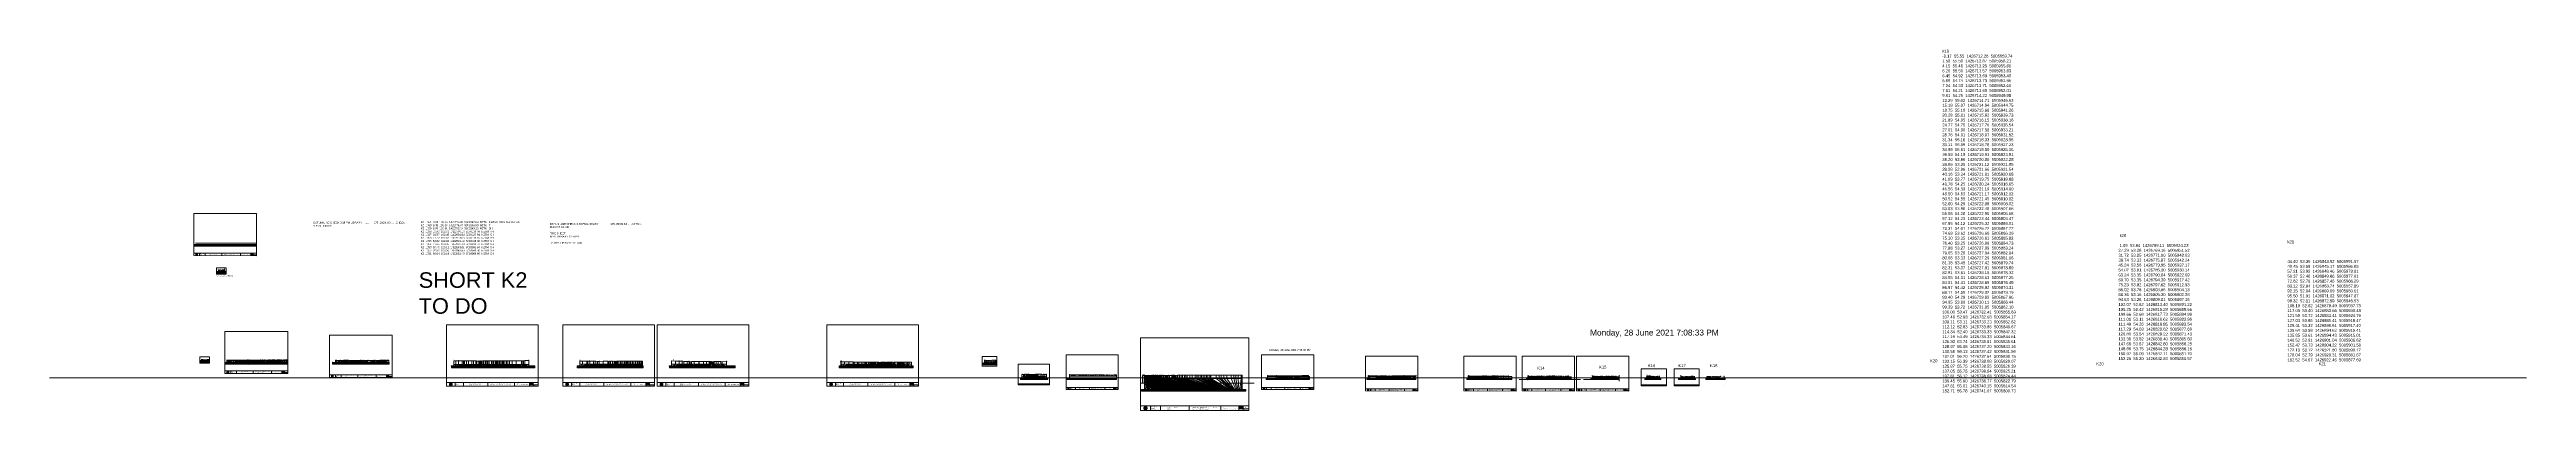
# Model space of a CAD drawing. Header units: millimetres. Extents: x -14020797 to 13046302109, y -19137686871 to 1424965380.
# Drawn here: x -14020797 to 6932249, y -231987 to 2824150 of the extents above; entities outside this region: 1.
import ezdxf

# ---------------------------------------------------------------- set-up
doc = ezdxf.new("R2010")
doc.units = ezdxf.units.MM
doc.header["$PDMODE"] = 35
doc.header["$PDSIZE"] = 800
doc.layers.get('0').update_dxf_attribs({"lineweight": 0})
doc.layers.get('Defpoints').update_dxf_attribs({"lineweight": 0})
doc.layers.add('CODE', color=50, linetype='Continuous', lineweight=0)
doc.layers.add('geo', color=7, linetype='Continuous', lineweight=0)
doc.layers.add('TITLE_BLOCK', color=7, linetype='Continuous')
doc.styles.get("Standard").update_dxf_attribs({"font": 'arial.ttf'})
doc.dimstyles.new('ISO-25', dxfattribs={"dimtxt": 2000, "dimasz": 2.5, "dimexe": 1.25, "dimexo": 0.625, "dimtad": 1, "dimtxsty": 'Standard', "dimcen": 2.5, "dimadec": 0, "dimazin": 0, "dimtfac": 1, "dimtmove": 0, "dimatfit": 3, "dimfxl": 1, "dimarcsym": 0})

# ---------------------------------------------------------------- blocks, each defined once
blk = doc.blocks.new('Geomatics_Circle_SPT')
at = {"layer": 'geo', "color": 2, "linetype": 'Continuous', "lineweight": 0}
for p, q in [((-25, 5), (-5, 25)), ((0, 25), (-25, 0)), ((-25, -5), (5, 25)), ((5, -25), (-25, 5)), ((-25, 0), (0, -25)), ((-10, 23), (-23, 10)), ((10, 23), (-23, -10)), ((-23, 10), (10, -23)), ((-21, 14), (-14, 21)), ((-21, -14), (14, 21)), ((14, -21), (-21, 14)), ((0, 0), (-18, 18)), ((0, 0), (-18, -18)), ((-14, 21), (21, -14)), ((21, 14), (-14, -21)), ((23, -10), (-10, 23)), ((-10, -23), (23, 10)), ((-5, 25), (25, -5)), ((25, 5), (-5, -25)), ((25, 0), (0, 25)), ((0, 0), (18, 18)), ((0, 0), (18, -18)), ((0, -25), (25, 0)), ((5, 25), (25, 5)), ((23, 10), (10, 23)), ((14, 21), (21, 14)), ((18, 18), (18, 18)), ((-5, -25), (-25, -5)), ((-23, -10), (-10, -23)), ((-14, -21), (-21, -14)), ((-18, -18), (-18, -18)), ((25, -5), (5, -25)), ((5, -25), (5, -25)), ((10, -23), (23, -10)), ((21, -14), (14, -21)), ((18, -18), (18, -18))]:
    blk.add_line(p, q, dxfattribs=at)
at = {"layer": 'geo', "color": 1, "linetype": 'Continuous', "lineweight": 0}
for p, q in [((5, 25), (-25, 5)), ((-5, 25), (-25, -5)), ((-25, 0), (10, 23)), ((-25, 0), (-10, 23)), ((14, 21), (-25, -5)), ((-14, 21), (-25, 5)), ((21, 14), (-25, 5)), ((-21, 14), (-25, -5)), ((-25, 0), (23, 10)), ((-25, 0), (-23, 10)), ((0, 0), (-25, 5)), ((-25, 5), (-21, -14)), ((-25, 5), (-5, -25)), ((-25, 5), (14, -21)), ((-25, 5), (-25, 5)), ((0, 0), (-25, -5)), ((-23, -10), (-25, 0)), ((-10, -23), (-25, 0)), ((10, -23), (-25, 0)), ((-23, 10), (0, 25)), ((-23, -10), (0, 25)), ((-23, 10), (18, 18)), ((-23, -10), (18, 18)), ((-23, 10), (-18, 18)), ((-23, -10), (-18, 18)), ((-18, -18), (-23, 10)), ((0, -25), (-23, 10)), ((-23, 10), (18, -18)), ((-23, 10), (25, 0)), ((-23, 9), (-23, 9)), ((-23, -10), (25, 0)), ((-5, 25), (-21, 14)), ((5, 25), (-21, -14)), ((14, 21), (-21, 14)), ((-14, 21), (-21, -14)), ((0, 0), (-21, 14)), ((-21, 14), (-14, -21)), ((-21, 14), (5, -25)), ((-21, 14), (-21, 14)), ((25, 5), (-21, 14)), ((0, 0), (-21, -14)), ((-18, 18), (10, 23)), ((-18, 18), (-10, 23)), ((-18, -18), (10, 23)), ((-18, -18), (-10, 23)), ((-10, -23), (-18, 18)), ((-18, 18), (10, -23)), ((-18, 18), (23, -10)), ((-18, 18), (-18, 18)), ((-18, 18), (23, 10)), ((-18, -18), (23, 10)), ((5, 25), (-14, 21)), ((-5, 25), (-14, -21)), ((0, 0), (-14, 21)), ((-14, 21), (-5, -25)), ((-14, 21), (-14, 21)), ((25, -5), (-14, 21)), ((21, 14), (-14, 21)), ((-14, -21), (25, 5)), ((0, 0), (-14, -21)), ((-10, 23), (0, 25)), ((-10, -23), (0, 25)), ((-10, 23), (0, -25)), ((-10, 23), (18, -18)), ((-10, 23), (-10, 23)), ((-10, 23), (25, 0)), ((-10, 23), (18, 18)), ((-10, -23), (18, 18)), ((25, 0), (-10, -23)), ((0, 0), (-5, 25)), ((-5, 25), (-5, 25)), ((21, -14), (-5, 25)), ((25, 5), (-5, 25)), ((14, 21), (-5, 25)), ((-5, -25), (21, 14)), ((0, 0), (-5, -25)), ((0, 0), (5, 25)), ((0, 25), (10, -23)), ((0, 25), (0, 25)), ((0, 25), (23, -10)), ((0, 25), (23, 10)), ((0, 25), (10, 23)), ((0, -25), (10, 23)), ((0, 0), (14, 21)), ((0, 0), (21, 14)), ((23, 10), (0, -25)), ((0, 0), (25, 5)), ((0, 0), (5, -25)), ((0, 0), (14, -21)), ((0, 0), (21, -14)), ((0, 0), (25, -5)), ((14, -21), (5, 25)), ((25, -5), (5, 25)), ((21, 14), (5, 25)), ((5, 25), (5, 25)), ((5, -25), (14, 21)), ((5, -25), (25, 5)), ((9, 23), (9, 23)), ((10, 23), (18, -18)), ((10, 23), (25, 0)), ((10, 23), (18, 18)), ((18, 18), (10, -23)), ((25, 0), (10, -23)), ((21, -14), (14, 21)), ((25, 5), (14, 21)), ((14, 21), (14, 21)), ((14, -21), (21, 14)), ((18, 18), (23, -10)), ((18, 18), (23, 10)), ((18, 18), (18, 18)), ((23, 10), (18, -18)), ((25, -5), (21, 14)), ((21, 14), (21, 14)), ((21, -14), (25, 5)), ((23, 10), (25, 0)), ((23, 10), (23, 10)), ((25, 0), (23, -10)), ((25, 5), (25, 5)), ((25, 0), (25, 0)), ((-25, 0), (-25, 0)), ((-25, 0), (23, -10)), ((-25, -5), (-25, -5)), ((-25, -5), (-14, -21)), ((-25, -5), (5, -25)), ((-25, -5), (21, -14)), ((-23, -10), (-23, -10)), ((-18, -18), (-23, -10)), ((0, -25), (-23, -10)), ((18, -18), (-23, -10)), ((-21, -14), (25, -5)), ((-21, -14), (-21, -14)), ((-21, -14), (-5, -25)), ((-21, -14), (14, -21)), ((23, -10), (-18, -18)), ((-18, -18), (-18, -18)), ((-10, -23), (-18, -18)), ((10, -23), (-18, -18)), ((-14, -21), (21, -14)), ((-14, -21), (-14, -21)), ((-14, -21), (5, -25)), ((18, -18), (-10, -23)), ((0, -25), (-10, -23)), ((-9, -23), (-9, -23)), ((-5, -25), (25, -5)), ((-5, -25), (14, -21)), ((-5, -25), (-5, -25)), ((23, -10), (0, -25)), ((10, -23), (0, -25)), ((0, -25), (0, -25)), ((5, -25), (21, -14)), ((5, -25), (5, -25)), ((18, -18), (10, -23)), ((10, -23), (10, -23)), ((14, -21), (25, -5)), ((14, -21), (14, -21)), ((23, -10), (18, -18)), ((18, -18), (18, -18)), ((21, -14), (21, -14)), ((23, -9), (23, -9)), ((25, -5), (25, -5))]:
    blk.add_line(p, q, dxfattribs=at)
at = {"layer": 'geo', "color": 114, "linetype": 'Continuous', "lineweight": 0}
for p, q in [((-25, 5), (14, 21)), ((18, 18), (-25, 0)), ((-25, -5), (21, 14)), ((-14, -21), (-25, 5)), ((10, 23), (-23, 10)), ((0, 0), (-23, 10)), ((-23, 10), (-10, -23)), ((0, 0), (-23, -10)), ((-21, 14), (5, 25)), ((-5, -25), (-21, 14)), ((25, 5), (-21, -14)), ((0, 25), (-18, 18)), ((-18, 18), (0, -25)), ((-14, 21), (-5, 25)), ((5, -25), (-14, 21)), ((0, 0), (-10, 23)), ((0, 0), (-10, -23)), ((-5, 25), (14, -21)), ((18, -18), (0, 25)), ((0, 0), (10, 23)), ((0, 0), (23, 10)), ((0, 0), (10, -23)), ((0, 0), (23, -10)), ((5, 25), (21, -14)), ((23, -10), (10, 23)), ((14, 21), (25, -5)), ((25, 0), (18, 18)), ((21, 14), (25, 5)), ((-25, 0), (-18, -18)), ((-21, -14), (-25, -5)), ((-18, -18), (25, 0)), ((25, -5), (-14, -21)), ((-10, -23), (23, -10)), ((21, -14), (-5, -25)), ((0, -25), (18, -18)), ((14, -21), (5, -25))]:
    blk.add_line(p, q, dxfattribs=at)
at = {"layer": 'geo', "color": 250, "linetype": 'Continuous', "lineweight": 0}
for p, q in [((25, 5), (-25, 5)), ((-25, 5), (-25, -5)), ((0, 0), (-25, 0)), ((-23, 10), (23, 10)), ((-23, 10), (-23, 10)), ((-23, -10), (-23, 10)), ((21, 14), (-21, 14)), ((-21, 14), (-21, -14)), ((-18, 18), (18, 18)), ((-18, -18), (-18, 18)), ((-14, 21), (-14, 21)), ((14, 21), (-14, 21)), ((-14, 21), (-14, -21)), ((-10, 23), (10, 23)), ((-10, -23), (-10, 23)), ((-5, 25), (5, 25)), ((-5, 25), (-5, -25)), ((0, 0), (0, 25)), ((0, 0), (0, -25)), ((0, 0), (25, 0)), ((5, 25), (5, -25)), ((10, -23), (10, 23)), ((14, 21), (14, -21)), ((18, -18), (18, 18)), ((21, 14), (21, 14)), ((21, -14), (21, 14)), ((23, 10), (23, -10)), ((25, 5), (25, 5)), ((25, -5), (25, 5)), ((-25, -5), (25, -5)), ((23, -10), (-23, -10)), ((-21, -14), (21, -14)), ((18, -18), (-18, -18)), ((-14, -21), (14, -21)), ((10, -23), (-10, -23)), ((-5, -25), (5, -25))]:
    blk.add_line(p, q, dxfattribs=at)
blk = doc.blocks.new('GeomaticsNZ TITLE BLOCK')
at = {"color": 7, "linetype": 'Continuous', "lineweight": 0}
for p, q in [((0, 95), (0, 1579)), ((0, 1579), (2363, 1579)), ((2363, 1579), (2364, 95)), ((2364, 95), (0, 95)), ((0, 95), (0, 0)), ((0, 0), (2364, -4)), ((16, 95), (2364, 95)), ((224, 95), (224, 0)), ((2364, 95), (383, 95)), ((436, 95), (436, -1)), ((1063, 95), (1063, -2)), ((1755, 95), (1755, -3)), ((2144, 95), (2144, -3)), ((2144, 82), (2239, 82)), ((2144, 71), (2239, 71)), ((2144, 60), (2239, 60)), ((2144, 49), (2239, 49)), ((2144, 35), (2364, 35)), ((2212, 95), (2212, 36)), ((2239, 95), (2239, -3)), ((2364, -4), (2364, 95))]:
    blk.add_line(p, q, dxfattribs=at)
at = {"color": 7, "linetype": 'Continuous', "lineweight": 0, "xscale": 1.36, "yscale": 1.36, "zscale": 1.36}
blk.add_blockref('Geomatics_Circle_SPT', (112, 46), dxfattribs=at)
at = {"color": 7, "linetype": 'Continuous', "lineweight": 0}
for s, p in [('PK&RR', (2213, 85)), ('ST', (2220, 64)), ('PK', (2220, 51))]:
    blk.add_text(s, height=5, dxfattribs=at).set_placement(p)
at = {"color": 7, "linetype": 'Continuous', "lineweight": 0, "attachment_point": 1}
for s, width, heights, insert, char_height in [('{\\C256;Geomatics N.Z. LTD                   }', 125.08, [15.8], (69, 50), 7), ('{\\C256;GEOMATICS N.Z. LTD                   \\PTELEPHONE:  M 021 023 6 00 55;\\PPO BOX 2177\\PSOUTH DUNEDIN\\PDUNEDIN 9044\\PEmail: geomaticsnz@gmail.com}', 3535.73, [94.7], (234, 83), 7), ('{\\C256;OTAGO REGIONAL COUNCIL\\PDunedin}', 3535.73, [0], (589, 64), 15), ('{\\C256;SURVEY OF THE KAKANUI AND KAURU RIVERS 2021}', 3535.73, [0], (1134, 64), 15), ('{\\C256;ELEVATIONS ARE SHOWN IN LOCAL OTAGO DATUM}', 3535.73, [0], (1134, 35), 10), ('{\\C256;Surveyed by:}', 3535.73, [0], (2145, 92), 7), ('{\\C256;Checked by:}', 3535.73, [0], (2145, 59), 7), ('{\\C256;Approved by:}', 3535.73, [0], (2145, 46), 7), ('{\\C256;JOB No 0032021}', 3535.73, [0], (2145, 21), 7), ('{\\C256;Drawn by:}', 3535.73, [0], (2146, 70), 7), ('{\\C256;Drawn:16-JUNE-2021}', 3535.73, [0], (2245, 21), 7)]:
    blk.add_mtext_dynamic_manual_height_columns(s, width=width, gutter_width=159, heights=heights, dxfattribs=dict(at, insert=insert, char_height=char_height))
blk = doc.blocks.new('*D8')
at = {"color": 0, "lineweight": -2, "transparency": 16777216}
for p, q in [((-4758276, 65566), (-4774983, 65566)), ((-4774982, 65564), (-4774982, 2)), ((-4770470, 0), (-4774983, 0))]:
    blk.add_line(p, q, dxfattribs=at)
at = {"color": 0, "transparency": 16777216}
for points in [[(-4774982, 65564), (-4774981, 65564), (-4774982, 65566)], [(-4774982, 2), (-4774981, 2), (-4774982, 0)]]:
    blk.add_solid(points, dxfattribs=at)
at = {"layer": 'Defpoints', "color": 0, "transparency": 16777216}
for p in [(-4758276, 65566), (-4774982, 0), (-4770470, 0)]:
    blk.add_point(p, dxfattribs=at)
at = {"color": 0, "transparency": 16777216, "insert": (-4776004, 32783), "char_height": 2000, "attachment_point": 5, "rotation": 90}
blk.add_mtext('65566', dxfattribs=at)
blk = doc.blocks.new('REVDATE')
blk.add_attdef('DATE_STEVE', (0.21, -18.99), '', height=5000)
at = {"flags": 8}
for tag, p in [('REVDATE', (0, 6.11)), ('FNAME', (0, -1.53)), ('USER', (0, -8.85))]:
    blk.add_attdef(tag, p, '', height=4.95, dxfattribs=at)

msp = doc.modelspace()

# ---------------------------------------------------------------- linework, layer by layer
at = {"color": 7, "linetype": 'Continuous', "lineweight": 0}
for p, q in [((-12798747.243, 1172105.094), (-12798747.243, 1158353.399)), ((-12798747.243, 1172105.094), (-12271293.065, 1172105.094)), ((-12798747.243, 1171181.646), (-12271293.065, 1171181.646)), ((-12798747.243, 1167051.872), (-12271293.065, 1167051.872)), ((-12798747.243, 1162990.569), (-12271293.065, 1162990.569)), ((-12798747.243, 1160388.173), (-12271293.065, 1160388.173)), ((-12798747.243, 1158353.399), (-12271293.065, 1158353.399)), ((-12271293.065, 1172105.094), (-12271293.065, 1158353.399)), ((-12605976.923, 944946.319), (-12605976.923, 931194.624)), ((-12605976.923, 943407.423), (-12529120.591, 943407.423)), ((-12605976.923, 939115.901), (-12529120.591, 939115.901)), ((-12605976.923, 935289.26), (-12529120.591, 935289.26)), ((-12605976.923, 932927.816), (-12529120.591, 932927.816)), ((-12605976.923, 931194.624), (-12529120.591, 931194.624)), ((-12605976.913, 944946.317), (-12529120.581, 944946.317)), ((-12597708.395, 931194.635), (-12597708.395, 944946.328)), ((-12529120.591, 931194.624), (-12529120.591, 944946.317)), ((-12745801.962, 190000), (-12745801.962, 176248.305)), ((-12745801.962, 188762.687), (-12668945.63, 188762.687)), ((-12745801.962, 184471.165), (-12668945.63, 184471.165)), ((-12745801.962, 180644.524), (-12668945.63, 180644.524)), ((-12745801.962, 178283.079), (-12668945.63, 178283.079)), ((-12745801.962, 176248.305), (-12668945.63, 176248.305)), ((-12745801.952, 189999.998), (-12668945.62, 189999.998)), ((-12737533.434, 176248.316), (-12737533.434, 190000.009)), ((-12668945.63, 176248.305), (-12668945.63, 189999.998)), ((-12535012.951, 175000), (-12535012.951, 161248.305)), ((-12535012.951, 175000), (-12007558.774, 175000)), ((-12535012.951, 174076.552), (-12007558.774, 174076.552)), ((-12535012.951, 169946.779), (-12007558.774, 169946.779)), ((-12535012.951, 165885.475), (-12007558.774, 165885.475)), ((-12535012.951, 163283.079), (-12007558.774, 163283.079)), ((-12535012.951, 161248.305), (-12007558.774, 161248.305)), ((-12526744.422, 161248.316), (-12526744.422, 173762.687)), ((-12522380.491, 193520), (-12522380.491, 161248.305)), ((-12518124.575, 193350), (-12518124.575, 187478.645)), ((-12513156.049, 161248.305), (-12513156.049, 175000)), ((-12512895.412, 193490), (-12512895.412, 187478.645)), ((-12505045.246, 193640), (-12505045.246, 187478.645)), ((-12504524.945, 161248.305), (-12504524.945, 175000)), ((-12495895.172, 161248.305), (-12495895.172, 175000)), ((-12495806.835, 193970), (-12495806.835, 187478.645)), ((-12488648.987, 176108.439), (-12488648.987, 176107.151)), ((-12487223.837, 161248.305), (-12487223.837, 175000)), ((-12482409.714, 176108.439), (-12482409.714, 176068.151)), ((-12481507.859, 194061), (-12481507.859, 187478.645)), ((-12478526.401, 161248.305), (-12478526.401, 175000)), ((-12469930.637, 161248.305), (-12469930.637, 175000)), ((-12461247.896, 161248.305), (-12461247.896, 175000)), ((-12457792.787, 194221), (-12457792.787, 187478.645)), ((-12452681.226, 161248.305), (-12452681.226, 175000)), ((-12443693.443, 161248.305), (-12443693.443, 175000)), ((-12435377.665, 161248.305), (-12435377.665, 175000)), ((-12432398.044, 194501), (-12432398.044, 187478.645)), ((-12426688.904, 161248.305), (-12426688.904, 175000)), ((-12425559.326, 193752), (-12425559.326, 187478.645)), ((-12418098.308, 161248.305), (-12418098.308, 175000)), ((-12411306.355, 193962), (-12411306.355, 187478.645)), ((-12409355.685, 161248.305), (-12409355.685, 175000)), ((-12400596.748, 161248.305), (-12400596.748, 175000)), ((-12397866.036, 194212), (-12397866.036, 187478.645)), ((-12392127.172, 161248.305), (-12392127.172, 175000)), ((-12383393.974, 161248.305), (-12383393.974, 175000)), ((-12377327.626, 194312), (-12377327.626, 187478.645)), ((-12374763.308, 161248.305), (-12374763.308, 175000)), ((-12368364.764, 193813), (-12368364.764, 187478.645)), ((-12366187.516, 161248.305), (-12366187.516, 175000)), ((-12357539.297, 161248.305), (-12357539.297, 175000)), ((-12350815.409, 194433), (-12350815.409, 187478.645)), ((-12348892.757, 161248.305), (-12348892.757, 175000)), ((-12345026.049, 194893), (-12345026.049, 187478.645)), ((-12342148.423, 194613), (-12342148.423, 187478.645)), ((-12340270.883, 161248.305), (-12340270.883, 175000)), ((-12338187.499, 194513), (-12338187.499, 187478.645)), ((-12337800.735, 194503), (-12337800.735, 187478.645)), ((-12336534.117, 194643), (-12336534.117, 187478.645)), ((-12333796.825, 194853), (-12333796.825, 187478.645)), ((-12331607.692, 161248.305), (-12331607.692, 175000)), ((-12328563.573, 193983), (-12328563.573, 187478.645)), ((-12326577.881, 194393), (-12326577.881, 187478.645)), ((-12322936.012, 161248.305), (-12322936.012, 175000)), ((-12320391.723, 194243), (-12320391.723, 187478.645)), ((-12314319.391, 161248.305), (-12314319.391, 175000)), ((-12305726.242, 194143), (-12305726.242, 187478.645)), ((-12305713.628, 161248.305), (-12305713.628, 175000)), ((-12300258.135, 194433), (-12300258.135, 187478.645)), ((-12296875.276, 161248.305), (-12296875.276, 175000)), ((-12296625.415, 193483), (-12296625.415, 187478.645)), ((-12296201.526, 193314), (-12296201.526, 187478.645)), ((-12293761.072, 192674), (-12293761.072, 187478.645)), ((-12289255.153, 192734), (-12289255.153, 187478.645)), ((-12288302.739, 161248.305), (-12288302.739, 175000)), ((-12281757.826, 193024), (-12281757.826, 187478.645)), ((-12279630.527, 161248.305), (-12279630.527, 175000)), ((-12274606.135, 193484), (-12274606.135, 187478.645)), ((-12271540.897, 193744), (-12271540.897, 187478.645)), ((-12271091.214, 161248.305), (-12271091.214, 175000)), ((-12268324.806, 194394), (-12268324.806, 187478.645)), ((-12266870.806, 194464), (-12266870.806, 187478.645)), ((-12262524.897, 161248.305), (-12262524.897, 175000)), ((-12253884.263, 194645), (-12253884.263, 187478.645)), ((-12253755.735, 161248.305), (-12253755.735, 175000)), ((-12252774.235, 194525), (-12252774.235, 187478.645)), ((-12245232.389, 161248.305), (-12245232.389, 175000)), ((-12238160.735, 194775), (-12238160.735, 187204.384)), ((-12236615.481, 161248.305), (-12236615.481, 175000)), ((-12228037.548, 161248.305), (-12228037.548, 175000)), ((-12220342.27, 194775), (-12220342.27, 187204.384)), ((-12219286.949, 161248.305), (-12219286.949, 175000)), ((-12210608.128, 161248.305), (-12210608.128, 175000)), ((-12201754.258, 194785), (-12201754.258, 187478.645)), ((-12201701.565, 161248.305), (-12201701.565, 175000)), ((-12192933.954, 161248.305), (-12192933.954, 175000)), ((-12185884.242, 194376), (-12185884.242, 187478.645)), ((-12184327.711, 161248.305), (-12184327.711, 175000)), ((-12176930.803, 193896), (-12176930.803, 187478.645)), ((-12175856.103, 161248.305), (-12175856.103, 175000)), ((-12174618.651, 194316), (-12174618.651, 187478.645)), ((-12172075.772, 194606), (-12172075.772, 187478.645)), ((-12169943.265, 195396), (-12169943.265, 187478.645)), ((-12167170.546, 161248.305), (-12167170.546, 175000)), ((-12165666.928, 195356), (-12165666.928, 187478.645)), ((-12161234.122, 195196), (-12161234.122, 187478.645)), ((-12158323.148, 161248.305), (-12158323.148, 175000)), ((-12149961.272, 161248.305), (-12149961.272, 175000)), ((-12149645.948, 195316), (-12149645.948, 187478.645)), ((-12141005.98, 161248.305), (-12141005.98, 175000)), ((-12140562.652, 195736), (-12140562.652, 187478.645)), ((-12132767.552, 161248.305), (-12132767.552, 175000)), ((-12130853.504, 196147), (-12130853.504, 187478.645)), ((-12124118.423, 161248.305), (-12124118.423, 175000)), ((-12123931.014, 196167), (-12123931.014, 187478.645)), ((-12115532.877, 161248.305), (-12115532.877, 175000)), ((-12113101.494, 196057), (-12113101.494, 187478.645)), ((-12106325.859, 161248.305), (-12106325.859, 175000)), ((-12104069.544, 195047), (-12104069.544, 187476.384)), ((-12097663.637, 161248.305), (-12097663.637, 175000)), ((-12094601.032, 196017), (-12094601.032, 187478.645)), ((-12089273.814, 161248.305), (-12089273.814, 175000)), ((-12086248.372, 196007), (-12086248.372, 187478.645)), ((-12080829.504, 161248.305), (-12080829.504, 175000)), ((-12072330.725, 161248.305), (-12072330.725, 175000)), ((-12069126.828, 196278), (-12069126.828, 187478.645)), ((-12063123.707, 161248.305), (-12063123.707, 175000)), ((-12057950.759, 195498), (-12057950.759, 187478.645)), ((-12054733.883, 161248.305), (-12054733.883, 175000)), ((-12046419.589, 161248.305), (-12046419.589, 175000)), ((-12040200.046, 195408), (-12040200.046, 187478.645)), ((-12037918.213, 161248.305), (-12037918.213, 175000)), ((-12031869.476, 195918), (-12031869.476, 187478.645)), ((-12029122.907, 161248.305), (-12029122.907, 175000)), ((-12020470.743, 161248.305), (-12020470.743, 175000)), ((-12020247.63, 195889), (-12020247.63, 187478.645)), ((-12007558.774, 175000), (-12007558.774, 161248.305)), ((-11625977.901, 175000), (-11625977.901, 161248.305)), ((-11625977.901, 174076.552), (-11147542.213, 174076.552)), ((-11625977.901, 169946.779), (-11147542.213, 169946.779)), ((-11625977.901, 165885.475), (-11147542.213, 165885.475)), ((-11625977.901, 163350.052), (-11147542.213, 163350.052)), ((-11625977.901, 161248.305), (-11147542.213, 161248.305)), ((-11606444.345, 175000), (-11147542.213, 175000)), ((-11602235.075, 187478.645), (-11150522.025, 187478.645)), ((-11147542.213, 175000), (-11147542.213, 161248.305)), ((-7340897.022, 145000), (-7340897.022, 128457.071)), ((-7340897.022, 145000), (-6715692.006, 145000)), ((-7340897.022, 143485.828), (-6715692.006, 143485.828)), ((-7340897.022, 141293.481), (-6715692.006, 141293.481)), ((-7340897.022, 137328.408), (-6715692.006, 137328.408)), ((-7340897.022, 133172.479), (-6715692.006, 133172.479)), ((-7340897.022, 130759.678), (-6715692.006, 130759.678)), ((-7340897.022, 128457.071), (-6715692.006, 128457.071)), ((-7332460.387, 145000), (-7332460.387, 128457.071)), ((-7327872.704, 180790), (-7327872.704, 128457.071)), ((-7327872.704, 159087.702), (-6730339.489, 159087.702)), ((-7326008.009, 187338.408), (-7321379.615, 187338.408)), ((-7324717.812, 180560), (-7324717.812, 159087.702)), ((-7314756.14, 145000), (-7324717.812, 159087.702)), ((-7314756.14, 128457.071), (-7314756.14, 145000)), ((-7294894.49, 159087.702), (-7307089.717, 145000)), ((-7307089.717, 128457.071), (-7307089.717, 145000)), ((-7260311.595, 159087.702), (-7299414.73, 145000)), ((-7299414.73, 128457.071), (-7299414.73, 145000)), ((-7294894.49, 180282), (-7294894.49, 159087.702)), ((-7222330.057, 159087.702), (-7291863.529, 145000)), ((-7291863.529, 128457.071), (-7291863.529, 145000)), ((-7284226.597, 145000), (-7214590.475, 159087.702)), ((-7284226.597, 128457.071), (-7284226.597, 145000)), ((-7186922.146, 159087.702), (-7276721.331, 145000)), ((-7276721.331, 128457.071), (-7276721.331, 145000)), ((-7268888.912, 145000), (-7174229.622, 159087.702)), ((-7268888.912, 128457.071), (-7268888.912, 145000)), ((-7149535.818, 159087.702), (-7261243.915, 145000)), ((-7261243.915, 128457.071), (-7261243.915, 145000)), ((-7260311.595, 180194), (-7260311.595, 159087.702)), ((-7253714.74, 145000), (-7130422.995, 159087.702)), ((-7253714.74, 128457.071), (-7253714.74, 145000)), ((-7117666.746, 159087.702), (-7245953.907, 145000)), ((-7245953.907, 128457.071), (-7245953.907, 145000)), ((-7238424.745, 145000), (-7111209.368, 159087.702)), ((-7238424.745, 128457.071), (-7238424.745, 145000)), ((-7092940.12, 159087.702), (-7230818.36, 145000)), ((-7230818.36, 128457.071), (-7230818.36, 145000)), ((-7082081.051, 159087.702), (-7223134.751, 145000)), ((-7223134.751, 128457.071), (-7223134.751, 145000)), ((-7222330.057, 179916), (-7222330.057, 159087.702)), ((-7215451.142, 145000), (-7073457.576, 159087.702)), ((-7215451.142, 128457.071), (-7215451.142, 145000)), ((-7214590.475, 177056), (-7214590.475, 159087.702)), ((-7067244.682, 159087.702), (-7208015.934, 145000)), ((-7208015.934, 128457.071), (-7208015.934, 145000)), ((-7200248.25, 145000), (-7061652.614, 159087.702)), ((-7200248.25, 128457.071), (-7200248.25, 145000)), ((-7055671.398, 159087.702), (-7192283.523, 145000)), ((-7192283.523, 128457.071), (-7192283.523, 145000)), ((-7186922.146, 176887), (-7186922.146, 159087.702)), ((-7185016.609, 145000), (-7046461.357, 159087.702)), ((-7185016.609, 128457.071), (-7185016.609, 145000)), ((-7177412.821, 145000), (-7039779.739, 159087.702)), ((-7177412.821, 128457.071), (-7177412.821, 145000)), ((-7174229.622, 176268), (-7174229.622, 159087.702)), ((-7169688.716, 145000), (-7038722.984, 159087.702)), ((-7169688.716, 128457.071), (-7169688.716, 145000)), ((-7032642.939, 159087.702), (-7162060.862, 145000)), ((-7162060.862, 128457.071), (-7162060.862, 145000)), ((-7154553.784, 145000), (-7020815.853, 159087.702)), ((-7154553.784, 128457.071), (-7154553.784, 145000)), ((-7149535.818, 177029), (-7149535.818, 159087.702)), ((-7015321.808, 159087.702), (-7146820.8, 145000)), ((-7146820.8, 128457.071), (-7146820.8, 145000)), ((-7139168.937, 145000), (-7013884.505, 159087.702)), ((-7139168.937, 128457.071), (-7139168.937, 145000)), ((-7011093.359, 159087.702), (-7131561.938, 145000)), ((-7131561.938, 128457.071), (-7131561.938, 145000)), ((-7130422.995, 177341), (-7130422.995, 159087.702)), ((-7008539.635, 159087.702), (-7123978.848, 145000)), ((-7123978.848, 128457.071), (-7123978.848, 145000)), ((-7117666.746, 177051), (-7117666.746, 159087.702)), ((-7007993.226, 159087.702), (-7116477.879, 145000)), ((-7116477.879, 128457.071), (-7116477.879, 145000)), ((-7111209.368, 176961), (-7111209.368, 159087.702)), ((-7100450.36, 145000), (-6998880.674, 159087.702)), ((-7100450.36, 128457.071), (-7100450.36, 145000)), ((-6994538.732, 159087.702), (-7093486.418, 145000)), ((-7093486.418, 128457.071), (-7093486.418, 145000)), ((-7092940.12, 176402), (-7092940.12, 159087.702)), ((-6986841.4, 159087.702), (-7085757.588, 145000)), ((-7085757.588, 128457.071), (-7085757.588, 145000)), ((-7082081.051, 177153), (-7082081.051, 159087.702)), ((-6983970.393, 159087.702), (-7078123.868, 145000)), ((-7078123.868, 128457.071), (-7078123.868, 145000)), ((-7073457.576, 177303), (-7073457.576, 159087.702)), ((-6978546.344, 159087.702), (-7070225.402, 145000)), ((-7070225.402, 128457.071), (-7070225.402, 145000)), ((-7067244.682, 177064), (-7067244.682, 159087.702)), ((-6970155.897, 159087.702), (-7062622.999, 145000)), ((-7062622.999, 128457.071), (-7062622.999, 145000)), ((-7061652.614, 177054), (-7061652.614, 159087.702)), ((-7055671.398, 177524), (-7055671.398, 159087.702)), ((-6962666.911, 159087.702), (-7055020.611, 145000)), ((-7055020.611, 128457.071), (-7055020.611, 145000)), ((-6958342.246, 159087.702), (-7047357.885, 145000)), ((-7047357.885, 128457.071), (-7047357.885, 145000)), ((-7046461.357, 177485), (-7046461.357, 159087.702)), ((-7039779.739, 177485), (-7039779.739, 159087.702)), ((-6956414.154, 159087.702), (-7039755.497, 145000)), ((-7039755.497, 128457.071), (-7039755.497, 145000)), ((-7038722.984, 176545), (-7038722.984, 159087.702)), ((-7032642.939, 176026), (-7032642.939, 159087.702)), ((-6952627.2, 159087.702), (-7032271.085, 145000)), ((-7032271.085, 128457.071), (-7032271.085, 145000)), ((-6950294.16, 159087.702), (-7024585.692, 145000)), ((-7024585.692, 128457.071), (-7024585.692, 145000)), ((-7020815.853, 176706), (-7020815.853, 159087.702)), ((-7017017.805, 128457.071), (-7017017.805, 145000)), ((-6945897.845, 159087.702), (-7016628.759, 145000)), ((-7015321.808, 176767), (-7015321.808, 159087.702)), ((-7013884.505, 176487), (-7013884.505, 159087.702)), ((-7011093.359, 176717), (-7011093.359, 159087.702)), ((-7009379.417, 145000), (-6943738.192, 159087.702)), ((-7009379.417, 128457.071), (-7009379.417, 145000)), ((-7008539.635, 176757), (-7008539.635, 159087.702)), ((-7007993.226, 175677), (-7007993.226, 159087.702)), ((-7006351.344, 175387), (-7006351.344, 159087.702)), ((-6941961.28, 159087.702), (-7001658.509, 145000)), ((-7001658.509, 128457.071), (-7001658.509, 145000)), ((-6998880.674, 174827), (-6998880.674, 159087.702)), ((-6994538.732, 174918), (-6994538.732, 159087.702)), ((-6993978.483, 145000), (-6940322.343, 159087.702)), ((-6993978.483, 128457.071), (-6993978.483, 145000)), ((-6986841.4, 175848), (-6986841.4, 159087.702)), ((-6938676.352, 159414.852), (-6986375.181, 145000)), ((-6986375.181, 128457.071), (-6986375.181, 145000)), ((-6983970.393, 176188), (-6983970.393, 159087.702)), ((-6978696.981, 145000), (-6938616.162, 159087.702)), ((-6978696.981, 128457.071), (-6978696.981, 145000)), ((-6978546.344, 176318), (-6978546.344, 159087.702)), ((-6936950.608, 159087.702), (-6971206.047, 145000)), ((-6971206.047, 128457.071), (-6971206.047, 145000)), ((-6970155.897, 176229), (-6970155.897, 159087.702)), ((-6963511.275, 145000), (-6931899.207, 159087.702)), ((-6963511.275, 128457.071), (-6963511.275, 145000)), ((-6962666.911, 176019), (-6962666.911, 159087.702)), ((-6958342.246, 175970), (-6958342.246, 159087.702)), ((-6956414.154, 175870), (-6956414.154, 159087.702)), ((-6925050.252, 159087.702), (-6955100.99, 145000)), ((-6955100.99, 128457.071), (-6955100.99, 145000)), ((-6952627.2, 175750), (-6952627.2, 159087.702)), ((-6950294.16, 175560), (-6950294.16, 159087.702)), ((-6922698.26, 159087.702), (-6947491.237, 145000)), ((-6947491.237, 128457.071), (-6947491.237, 145000)), ((-6945897.845, 175150), (-6945897.845, 159087.702)), ((-6943738.192, 174960), (-6943738.192, 159087.702)), ((-6941961.28, 174770), (-6941961.28, 159087.702)), ((-6940322.343, 174800), (-6940322.343, 159087.702)), ((-6917622.669, 159087.702), (-6940071.73, 145000)), ((-6940071.73, 128457.071), (-6940071.73, 145000)), ((-6938676.352, 175891), (-6938676.352, 159414.852)), ((-6938616.162, 174921), (-6938616.162, 159087.702)), ((-6936950.608, 176551), (-6936950.608, 159087.702)), ((-6931899.207, 176171), (-6931899.207, 159087.702)), ((-6908927.358, 159087.702), (-6925245.722, 145000)), ((-6925245.722, 145000), (-6925245.722, 128457.071)), ((-6925050.252, 176431), (-6925050.252, 159087.702)), ((-6922698.26, 176551), (-6922698.26, 159087.702)), ((-6917622.669, 176752), (-6917622.669, 159087.702)), ((-6917622.669, 176752), (-6917622.669, 159087.702)), ((-6905257.59, 159087.702), (-6917443.836, 145000)), ((-6917443.836, 128457.071), (-6917443.836, 145000)), ((-6912984.138, 176812), (-6912984.138, 159087.702)), ((-6901990.264, 159087.702), (-6909848.499, 145000)), ((-6909848.499, 128457.071), (-6909848.499, 145000)), ((-6908927.358, 176882), (-6908927.358, 159087.702)), ((-6905257.59, 176862), (-6905257.59, 159087.702)), ((-6897209.876, 159087.702), (-6902193.824, 145000)), ((-6902193.824, 128457.071), (-6902193.824, 145000)), ((-6901990.264, 176753), (-6901990.264, 159087.702)), ((-6897209.876, 176753), (-6897209.876, 159087.702)), ((-6886273.846, 159087.702), (-6894766.353, 145000)), ((-6894766.353, 128457.071), (-6894766.353, 145000)), ((-6884668.365, 159087.702), (-6886769.138, 145000)), ((-6886769.138, 128457.071), (-6886769.138, 145000)), ((-6886273.846, 176483), (-6886273.846, 159087.702)), ((-6884668.365, 176283), (-6884668.365, 159087.702)), ((-6874494.32, 159087.702), (-6879129.465, 145000)), ((-6879129.465, 128457.071), (-6879129.465, 145000)), ((-6874494.32, 175244), (-6874494.32, 159087.702)), ((-6872685.525, 175114), (-6872685.525, 159087.702)), ((-6871934.137, 159087.702), (-6871934.137, 145000)), ((-6871904.346, 128457.071), (-6871904.346, 145000)), ((-6870101.232, 177324), (-6870101.232, 159087.702)), ((-6870101.232, 159087.702), (-6863968.553, 145000)), ((-6869312.559, 177664), (-6869312.559, 159087.702)), ((-6869312.559, 159087.702), (-6856487.125, 145000)), ((-6863968.553, 128457.071), (-6863968.553, 145000)), ((-6856487.125, 145000), (-6856487.125, 128457.071)), ((-6846706.404, 159087.702), (-6848836.661, 145000)), ((-6848836.661, 128457.071), (-6848836.661, 145000)), ((-6846706.404, 177075), (-6846706.404, 159087.702)), ((-6839512.615, 159087.702), (-6841401.225, 145000)), ((-6841401.225, 128457.071), (-6841401.225, 145000)), ((-6839512.615, 177336), (-6839512.615, 159087.702)), ((-6837627.319, 176966), (-6837627.319, 159087.702)), ((-6837627.319, 159087.702), (-6833811.355, 145000)), ((-6833811.355, 128457.071), (-6833811.355, 145000)), ((-6832878.865, 177216), (-6832878.865, 159087.702)), ((-6832878.865, 159087.702), (-6826121.494, 145000)), ((-6830170.094, 176816), (-6830170.094, 159087.702)), ((-6830170.094, 159087.702), (-6818454.643, 145000)), ((-6826121.494, 128457.071), (-6826121.494, 145000)), ((-6822924.537, 176667), (-6822924.537, 159087.702)), ((-6822924.537, 159087.702), (-6810419.429, 145000)), ((-6818454.643, 128457.071), (-6818454.643, 145000)), ((-6812980.134, 176477), (-6812980.134, 159087.702)), ((-6812980.134, 159087.702), (-6802828.917, 145000)), ((-6810419.429, 128457.071), (-6810419.429, 145000)), ((-6805356.385, 176978), (-6805356.385, 159087.702)), ((-6805356.385, 159087.702), (-6795388.413, 145000)), ((-6802828.917, 128457.071), (-6802828.917, 145000)), ((-6796780.12, 177168), (-6796780.12, 159087.702)), ((-6796780.12, 159087.702), (-6787713.554, 145000)), ((-6795388.413, 128457.071), (-6795388.413, 145000)), ((-6787713.554, 128457.071), (-6787713.554, 145000)), ((-6759216.904, 159087.702), (-6764710.689, 145000)), ((-6764710.689, 145000), (-6764710.689, 128457.071)), ((-6759216.904, 177450), (-6759216.904, 159087.702)), ((-6750286.977, 159087.702), (-6756917.767, 145000)), ((-6756917.767, 145000), (-6756917.767, 128457.071)), ((-6750286.977, 177531), (-6750286.977, 159087.702)), ((-6730339.489, 177412), (-6730339.489, 128457.071)), ((-6715692.006, 128457.071), (-6715692.006, 145000)), ((-6122085.516, 170000.092), (-6122085.516, 156248.397)), ((-6122085.516, 168762.779), (-6012435.074, 168762.779)), ((-6122085.516, 164751.664), (-6012435.074, 164751.664)), ((-6122085.516, 160644.616), (-6012435.074, 160644.616)), ((-6122085.516, 158106.358), (-6012435.074, 158106.358)), ((-6122085.516, 156248.397), (-6012435.074, 156248.397)), ((-6122085.506, 170000.09), (-6012435.074, 170000.09)), ((-6113816.988, 156248.408), (-6113816.988, 170000.101)), ((-6012435.074, 156248.397), (-6012435.074, 170000.09)), ((-5807362.023, 45000), (-5807362.023, 31248.305)), ((-5807362.023, 45000), (-5575948.804, 45000)), ((-5807362.023, 44076.552), (-5575948.804, 44076.552)), ((-5807362.023, 39973.87), (-5575948.804, 39973.87)), ((-5807362.023, 35906.671), (-5575948.804, 35906.671)), ((-5807362.023, 33649.659), (-5575948.804, 33649.659)), ((-5807362.023, 31248.305), (-5575948.804, 31248.305)), ((-5411747.247, 45000), (-5411747.247, 31248.305)), ((-5411747.247, 45000), (-4996339.6, 45000)), ((-5411747.247, 44076.552), (-4996339.6, 44076.552)), ((-5411747.247, 39973.87), (-4996339.6, 39973.87)), ((-5411747.247, 35906.671), (-4996339.6, 35906.671)), ((-5411747.247, 33759.229), (-4996339.6, 33759.229)), ((-5411747.247, 31248.305), (-4996339.6, 31248.305)), ((-5404734.098, 45000), (-5404734.098, 31248.305)), ((-4758275.694, 65566), (-4758275.694, 39908.977)), ((-4758275.694, 39908.977), (-3932402.272, 39908.977)), ((-4758275.694, 39908.977), (-4758275.694, -67138.097)), ((-4756925.783, 63906), (-4756925.783, 39908.977)), ((-4748610.515, -53386.402), (-4756925.783, 39908.977)), ((-4750078.043, 64357), (-4750078.043, 39908.977)), ((-4750078.043, 39908.977), (-4739615.334, -53386.402)), ((-4744974.269, 64247), (-4744974.269, 39908.977)), ((-4744974.269, 39908.977), (-4730478.471, -53386.402)), ((-4741139.182, 64237), (-4741139.182, 39908.977)), ((-4741139.182, 39908.977), (-4721003.108, -53386.402)), ((-4738278.381, 63987), (-4738278.381, 39908.977)), ((-4738278.381, 39908.977), (-4711950.753, -53386.402)), ((-4734869.319, 63867), (-4734869.319, 39908.977)), ((-4734869.319, 39908.977), (-4703043.622, -53386.402)), ((-4732502.619, 63747), (-4732502.619, 39908.977)), ((-4732502.619, 39908.977), (-4694144.059, -53386.402)), ((-4728543.295, 63578), (-4728543.295, 39908.977)), ((-4728543.295, 39908.977), (-4685091.978, -53386.402)), ((-4725916.636, 63428), (-4725916.636, 39908.977)), ((-4725916.636, 39908.977), (-4675631.292, -53386.402)), ((-4722839.891, 63608), (-4722839.891, 39908.977)), ((-4666854.077, -53386.402), (-4722839.891, 39908.977)), ((-4722316.691, 63878), (-4722316.691, 39908.977)), ((-4722316.691, 39908.977), (-4657804.318, -53386.402)), ((-4721969.118, 64048), (-4721969.118, 39908.977)), ((-4648440.879, -53386.402), (-4721969.118, 39908.977)), ((-4721752.071, 64538), (-4721752.071, 39908.977)), ((-4721752.071, 39908.977), (-4639429.269, -53386.402)), ((-4718969.527, 64778), (-4718969.527, 39908.977)), ((-4630595.715, -53386.402), (-4718969.527, 39908.977)), ((-4715588.629, 64418), (-4715588.629, 39908.977)), ((-4715588.629, 39908.977), (-4621451.428, -53386.402)), ((-4709314.532, 64768), (-4709314.532, 39908.977)), ((-4612433.269, -53386.402), (-4709314.532, 39908.977)), ((-4709314.532, 39908.977), (-4704486.073, 39908.977)), ((-4704486.073, 64829), (-4704486.073, 39908.977)), ((-4704486.073, 39908.977), (-4603477.696, -53386.402)), ((-4700107.348, 64889), (-4700107.348, 39908.977)), ((-4700107.348, 39908.977), (-4594207.347, -53386.402)), ((-4695005.189, 65159), (-4695005.189, 40067.977)), ((-4695005.189, 40067.977), (-4585071.587, -53386.402)), ((-4690967.567, 65289), (-4690967.567, 39908.977)), ((-4690967.567, 39908.977), (-4576185.598, -53386.402)), ((-4685767.579, 65100), (-4685767.579, 40008.977)), ((-4567026.599, -53386.402), (-4685767.579, 40008.977)), ((-4684905.232, 64930), (-4684905.232, 39908.977)), ((-4558203.422, -53386.402), (-4684905.232, 39908.977)), ((-4680695.836, 65000), (-4680695.836, 39908.977)), ((-4680231.084, 64360), (-4680231.084, 39908.977)), ((-4680231.084, 39908.977), (-4539858.535, -53386.402)), ((-4673113.035, 64890), (-4673113.035, 39908.977)), ((-4530768.278, -53386.402), (-4673113.035, 39908.977)), ((-4669766.903, 64950), (-4669766.903, 39908.977)), ((-4669766.903, 39908.977), (-4521678.015, -53386.402)), ((-4667643.898, 64910), (-4667643.898, 39908.977)), ((-4667643.898, 39908.977), (-4512782.198, -53386.402)), ((-4663063.441, 65181), (-4663063.441, 39908.977)), ((-4503351.661, -53386.402), (-4663063.441, 39908.977)), ((-4663063.441, 39908.977), (-4661600.202, 39908.977)), ((-4661600.202, 66261), (-4661600.202, 39908.977)), ((-4661600.202, 39908.977), (-4494698.898, -53386.402)), ((-4660135.027, 66251), (-4660135.027, 39908.977)), ((-4485602.723, -53386.402), (-4660135.027, 39908.977)), ((-4657574.92, 65211), (-4657574.92, 39908.977)), ((-4657574.92, 39908.977), (-4476477.578, -53386.402)), ((-4648988.243, 65251), (-4648988.243, 39908.977)), ((-4467477.241, -53386.402), (-4648988.243, 39908.977)), ((-4645766.088, 65251), (-4645766.088, 39908.977)), ((-4458312.852, -53386.402), (-4645766.088, 39908.977)), ((-4642657.598, 65041), (-4642657.598, 39908.977)), ((-4449233.026, -53386.402), (-4642657.598, 39908.977)), ((-4639658.527, 65922.642), (-4639658.527, 39908.977)), ((-4440209.272, -53386.402), (-4639658.527, 39908.977)), ((-4632749.078, 65922.642), (-4632749.078, 39908.977)), ((-4431066.251, -53386.402), (-4632749.078, 39908.977)), ((-4628550.616, 65922.642), (-4628550.616, 39908.977)), ((-4422003.28, -53386.402), (-4628550.616, 39908.977)), ((-4622201.506, 65152), (-4622201.506, 39908.977)), ((-4412818.249, -53386.402), (-4622201.506, 39908.977)), ((-4618595.285, 66138.379), (-4618595.285, 39908.977)), ((-4403816.302, -53386.402), (-4618595.285, 39908.977)), ((-4610254.439, 65263), (-4610254.439, 39908.977)), ((-4394692.3, -53386.402), (-4610254.439, 39908.977)), ((-4600901.777, 65183), (-4600901.777, 39908.977)), ((-4385771.581, -53386.402), (-4600901.777, 39908.977)), ((-4592174.21, 65044), (-4592174.21, 39908.977)), ((-4376699.871, -53386.402), (-4592174.21, 39908.977)), ((-4581892.774, 64884), (-4581892.774, 39908.977)), ((-4367655.283, -53386.402), (-4581892.774, 39908.977)), ((-4574705.279, 64975), (-4574705.279, 39908.977)), ((-4358547.171, -53386.402), (-4574705.279, 39908.977)), ((-4567414.587, 64745), (-4567414.587, 39908.977)), ((-4349559.894, -53386.402), (-4567414.587, 39908.977)), ((-4562429.507, 64605), (-4562429.507, 39908.977)), ((-4562429.507, 39908.977), (-4340384.759, -53386.402)), ((-4556773.188, 65425), (-4556773.188, 39908.977)), ((-4331360.067, -53386.402), (-4556773.188, 39908.977)), ((-4547144.427, 65576), (-4547144.427, 39908.977)), ((-4547144.427, 39908.977), (-4322329.149, -53386.402)), ((-4527768.776, 65607), (-4527768.776, 39908.977)), ((-4527768.776, 39908.977), (-4313242.289, -53386.402)), ((-4522561.818, 65357), (-4522561.818, 39908.977)), ((-4522561.818, 39908.977), (-4304132.595, -53386.402)), ((-4514186.061, 65277), (-4514186.061, 39908.977)), ((-4514186.061, 39908.977), (-4295084.247, -53386.402)), ((-4510692.134, 65217), (-4510692.134, 39908.977)), ((-4285851.862, -53386.402), (-4510692.134, 39908.977)), ((-4506340.148, 65208), (-4506340.148, 39908.977)), ((-4506340.148, 39908.977), (-4276971.072, -53386.402)), ((-4504095.678, 65258), (-4504095.678, 39908.977)), ((-4267980.371, -53386.402), (-4504095.678, 39908.977)), ((-4494777.003, 64838), (-4494777.003, 39908.977)), ((-4494777.003, 39908.977), (-4258946.542, -53386.402)), ((-4490111.294, 64728), (-4490111.294, 39908.977)), ((-4249758.805, -53386.402), (-4490111.294, 39908.977)), ((-4479524.12, 65989), (-4479524.12, 39908.977)), ((-4479524.12, 39908.977), (-4240429.453, -53386.402)), ((-4466194.275, 66909), (-4466194.275, 39908.977)), ((-4231380.934, -53386.402), (-4466194.275, 39908.977)), ((-4463019.908, 67229), (-4463019.908, 39908.977)), ((-4463019.908, 39908.977), (-4222430.771, -53386.402)), ((-4462352.445, 67519), (-4462352.445, 39908.977)), ((-4213365.465, -53386.402), (-4462352.445, 39908.977)), ((-4461049.125, 67379), (-4461049.125, 39908.977)), ((-4448675.261, 39908.977), (-4461049.125, 39908.977)), ((-4461049.125, 39908.977), (-4204380.298, -53386.402)), ((-4448675.261, 67072.215), (-4448675.261, 39908.977)), ((-4195210.511, -53386.402), (-4448675.261, 39908.977)), ((-4437968.637, 67020.542), (-4437968.637, 39908.977)), ((-4437968.637, 39908.977), (-4186300.531, -53386.402)), ((-4421087.718, 67121.542), (-4421087.718, 39908.977)), ((-4177214.295, -53386.402), (-4421087.718, 39908.977)), ((-4408602.603, 66922.542), (-4408602.603, 39908.977)), ((-4408602.603, 39908.977), (-4168128.058, -53386.402)), ((-4396697.105, 66922.542), (-4396697.105, 39908.977)), ((-4396697.105, 39908.977), (-4159041.822, -53386.402)), ((-4375739.809, 67223), (-4375739.809, 39908.977)), ((-4150016.726, -53386.402), (-4375739.809, 39908.977)), ((-4356108.396, 39908.977), (-4140955.474, -53386.402)), ((-4329496.13, 67365), (-4329496.13, 39908.977)), ((-4329496.13, 39908.977), (-4131812.268, -53386.402)), ((-4314398.723, 67236), (-4314398.723, 39908.977)), ((-4122680.569, -53386.402), (-4314398.723, 39908.977)), ((-4304267.495, 67236), (-4304267.495, 39908.977)), ((-4304267.495, 39908.977), (-4113641.419, -53386.402)), ((-4287838.834, 66947), (-4287838.834, 39908.977)), ((-4287838.834, 39908.977), (-4104602.268, -53386.402)), ((-4274934.832, 66947), (-4274934.832, 39908.977)), ((-4274934.832, 39908.977), (-4095537.147, -53386.402)), ((-4263243.61, 66958), (-4263243.61, 39908.977)), ((-4263243.61, 39908.977), (-4086599.477, -53386.402)), ((-4248670.47, 66849), (-4248670.47, 39908.977)), ((-4248670.47, 39908.977), (-4077189.712, -53386.402)), ((-4233478.144, 66849), (-4233478.144, 39908.977)), ((-4233478.144, 39908.977), (-4067952.191, -53386.402)), ((-4222636.846, 66860), (-4222636.846, 39908.977)), ((-4222636.846, 39908.977), (-4058961.668, -53386.402)), ((-4204973.04, 66681), (-4204973.04, 39908.977)), ((-4204973.04, 39908.977), (-4050181.645, -53386.402)), ((-4196128.709, 66681), (-4196128.709, 39908.977)), ((-4196128.709, 39908.977), (-4041217.785, -53386.402)), ((-4151329.819, 67063), (-4151329.819, 39908.977)), ((-4151329.819, 39908.977), (-4032048.807, -53386.402)), ((-4126981.451, 67054), (-4126981.451, 39908.977)), ((-4126981.451, 39908.977), (-4023067.639, -53386.402)), ((-4110338.415, 67054), (-4110338.415, 39908.977)), ((-4110338.415, 39908.977), (-4013931.625, -53386.402)), ((-4086927.685, 66596), (-4086927.685, 39908.977)), ((-4086927.685, 39908.977), (-4004764.64, -53386.402)), ((-4060356.564, 66707), (-4060356.564, 39908.977)), ((-4060356.564, 39908.977), (-3995845.414, -53386.402)), ((-4023649.35, 66309), (-4023649.35, 39908.977)), ((-4023649.35, 39908.977), (-3986497.317, -53386.402)), ((-4001088.006, 67090), (-4001088.006, 39908.977)), ((-4001088.006, 39908.977), (-3977480.748, -53386.402)), ((-3984779.971, 66840), (-3984779.971, 39908.977)), ((-3984779.971, 39908.977), (-3968420.53, -53386.402)), ((-3966648.974, 66701), (-3966648.974, 39908.977)), ((-3966648.974, 39908.977), (-3959377.188, -53386.402)), ((-3932491.565, 39908.977), (-3941479.274, -53386.402)), ((-3940605.532, 66402), (-3940605.532, 39908.977)), ((-3932491.565, 66123), (-3932491.565, 39908.977)), ((-3932402.272, 66103), (-3932402.272, 39908.977)), ((-3932402.272, 66103), (-3932402.272, 39908.977)), ((-3932402.272, 39908.977), (-3932402.272, -67138.097)), ((-3729607.083, 45000), (-3729607.083, 31248.305)), ((-3729607.083, 45000), (-3363095.495, 45000)), ((-3729607.083, 44076.552), (-3363095.495, 44076.552)), ((-3729607.083, 39973.87), (-3363095.495, 39973.87)), ((-3729607.083, 35906.671), (-3363095.495, 35906.671)), ((-3729607.083, 33759.229), (-3363095.495, 33759.229)), ((-3729607.083, 31248.305), (-3363095.495, 31248.305)), ((-3722593.933, 45000), (-3722593.933, 31248.305)), ((-3717501.344, 55227.675), (-3363095.495, 55227.675)), ((-2877189.381, 45000), (-2877189.381, 31248.305)), ((-2877189.381, 45000), (-2461781.734, 45000)), ((-2877189.381, 44076.552), (-2461781.734, 44076.552)), ((-2877189.381, 39973.87), (-2461781.734, 39973.87)), ((-2877189.381, 35906.671), (-2461781.734, 35906.671)), ((-2877189.381, 33759.229), (-2461781.734, 33759.229)), ((-2877189.381, 31248.305), (-2461781.734, 31248.305)), ((-2870176.232, 45000), (-2870176.232, 31248.305)), ((-2865801.693, 55505.696), (-2461781.734, 55505.696)), ((-2030965.276, 45000), (-2030965.276, 31248.305)), ((-2030965.276, 45000), (-1651330.346, 45000)), ((-2030965.276, 44076.552), (-1651327.978, 44076.552)), ((-2030965.276, 39973.87), (-1651317.458, 39973.87)), ((-2030965.276, 35906.671), (-1651307.029, 35906.671)), ((-2030965.276, 33759.229), (-1651301.523, 33759.229)), ((-2030965.276, 31248.305), (-1651295.084, 31248.305)), ((-2027784.112, 29878.784), (-2027784.112, 29878.784)), ((-2023952.127, 45000), (-2023952.127, 31248.305)), ((-2018995.927, 59575), (-2018995.927, 31248.305)), ((-2018995.927, 55505.696), (-1651359.795, 56484.428)), ((-2018087.878, 59605), (-2018080.885, 55508.132)), ((-2018080.885, 55508.132), (-2014657.006, 45000)), ((-2016208.467, 59395), (-2016201.841, 55513.134)), ((-2016201.841, 55513.134), (-2011392.141, 45000)), ((-2014657.006, 31248.305), (-2014657.006, 45000)), ((-2012424.905, 59715), (-2012417.75, 55523.208)), ((-2012417.75, 55523.208), (-2007805.075, 45000)), ((-2011392.141, 31248.305), (-2011392.141, 45000)), ((-2009752.992, 59776), (-2009745.745, 55530.322)), ((-2009745.745, 55530.322), (-2004247.388, 45000)), ((-2007805.075, 31248.305), (-2007805.075, 45000)), ((-2006599.329, 59826), (-2006592.011, 55538.718)), ((-2006592.011, 55538.718), (-2000513.294, 45000)), ((-2004247.388, 31248.305), (-2004247.388, 45000)), ((-2003402.782, 59716), (-2003395.666, 55547.227)), ((-2003395.666, 55547.227), (-1996838.024, 45000)), ((-2000513.294, 31248.305), (-2000513.294, 45000)), ((-2000424.69, 59956), (-2000417.178, 55555.157)), ((-2000417.178, 55555.157), (-1993624.054, 45000)), ((-1999872.59, 59156), (-1999866.447, 55556.623)), ((-1999866.447, 55556.623), (-1989949.304, 45000)), ((-1997654.688, 58576), (-1997649.544, 55562.525)), ((-1997649.544, 55562.525), (-1986503.394, 45000)), ((-1996838.024, 31248.305), (-1996838.024, 45000)), ((-1993624.054, 31248.305), (-1993624.054, 45000)), ((-1993339.962, 58756), (-1993334.531, 55574.012)), ((-1989949.304, 31248.305), (-1989949.304, 45000)), ((-1986503.394, 31248.305), (-1986503.394, 45000)), ((-1985848.537, 58977), (-1985842.762, 55593.957)), ((-1985842.762, 55593.957), (-1979481.014, 45000)), ((-1979481.014, 31248.305), (-1979481.014, 45000)), ((-1969784.561, 55636.708), (-1975800.154, 45000)), ((-1975800.154, 31248.305), (-1975800.154, 45000)), ((-1955517.402, 55674.69), (-1972302.007, 45000)), ((-1972302.007, 31248.305), (-1972302.007, 45000)), ((-1969790.656, 59207), (-1969784.561, 55636.708)), ((-1947148.37, 55696.971), (-1968647.255, 45000)), ((-1968647.255, 31248.305), (-1968647.255, 45000)), ((-1941025.628, 55713.271), (-1965175.216, 45000)), ((-1965175.216, 31248.305), (-1965175.216, 45000)), ((-1935563.898, 55727.811), (-1961805.442, 45000)), ((-1961805.442, 31248.305), (-1961805.442, 45000)), ((-1933705.613, 55732.758), (-1958338.43, 45000)), ((-1958338.43, 31248.305), (-1958338.43, 45000)), ((-1955523.279, 59118), (-1955517.402, 55674.69)), ((-1930672.861, 55740.832), (-1954770.625, 45000)), ((-1954770.625, 31248.305), (-1954770.625, 45000)), ((-1928999.509, 55745.287), (-1951178.186, 45000)), ((-1951178.186, 31248.305), (-1951178.186, 45000)), ((-1947154.192, 59108), (-1947148.37, 55696.971)), ((-1923377.356, 55760.255), (-1944261.754, 45000)), ((-1944261.754, 31248.305), (-1944261.754, 45000)), ((-1941030.571, 58609), (-1941025.628, 55713.271)), ((-1921631.954, 55764.901), (-1940420.52, 45000)), ((-1940420.52, 31248.305), (-1940420.52, 45000)), ((-1919252.994, 55771.235), (-1937137.629, 45000)), ((-1937137.629, 31248.305), (-1937137.629, 45000)), ((-1935568.953, 58689), (-1935563.898, 55727.811)), ((-1933709.96, 58279), (-1933705.613, 55732.758)), ((-1916757.639, 55777.878), (-1933543.304, 45000)), ((-1933543.304, 31248.305), (-1933543.304, 45000)), ((-1930677.057, 58199), (-1930672.861, 55740.832)), ((-1913714.74, 55785.979), (-1929948.482, 45000)), ((-1929948.482, 31248.305), (-1929948.482, 45000)), ((-1929003.543, 58109), (-1928999.509, 55745.287)), ((-1927348.525, 57979), (-1927344.72, 55749.693)), ((-1911409.93, 55792.115), (-1926474.124, 45000)), ((-1926474.124, 31248.305), (-1926474.124, 45000)), ((-1923381.145, 57980), (-1923377.356, 55760.255)), ((-1909007.889, 55798.509), (-1922889.745, 45000)), ((-1922889.745, 31248.305), (-1922889.745, 45000)), ((-1921635.667, 57940), (-1921631.954, 55764.901)), ((-1904941.327, 55809.336), (-1919402.691, 45000)), ((-1919402.691, 31248.305), (-1919402.691, 45000)), ((-1919256.662, 57920), (-1919252.994, 55771.235)), ((-1916761.501, 58040), (-1916757.639, 55777.878)), ((-1915944.042, 31248.305), (-1915944.042, 45000)), ((-1913718.724, 58120), (-1913714.74, 55785.979)), ((-1902938.372, 55814.668), (-1912327.466, 45000)), ((-1912327.466, 31248.305), (-1912327.466, 45000)), ((-1911413.989, 58170), (-1911409.93, 55792.115)), ((-1909011.869, 58130), (-1909007.889, 55798.509)), ((-1900344.077, 55821.574), (-1908789.778, 45000)), ((-1908789.778, 31248.305), (-1908789.778, 45000)), ((-1905318.476, 45000), (-1897893.219, 55828.099)), ((-1905318.476, 31248.305), (-1905318.476, 45000)), ((-1904944.827, 57860), (-1904941.327, 55809.336)), ((-1902973.725, 58421), (-1902970.802, 56709.025)), ((-1902944.237, 59251), (-1902938.372, 55814.668)), ((-1901752.079, 45000), (-1893469.853, 55839.875)), ((-1901752.079, 31248.305), (-1901752.079, 45000)), ((-1900349.93, 59251), (-1900344.077, 55821.574)), ((-1898204.75, 45000), (-1890575.665, 55847.58)), ((-1898204.75, 31248.305), (-1898204.75, 45000)), ((-1897899.198, 59331), (-1897893.219, 55828.099)), ((-1894704.826, 45000), (-1888600.151, 55852.84)), ((-1894704.826, 31248.305), (-1894704.826, 45000)), ((-1893475.829, 59341), (-1893469.853, 55839.875)), ((-1891139.535, 45000), (-1887594.554, 55855.517)), ((-1891139.535, 31248.305), (-1891139.535, 45000)), ((-1890581.747, 59411), (-1890575.665, 55847.58)), ((-1888606.037, 59301), (-1888600.151, 55852.84)), ((-1887600.487, 59331), (-1887594.554, 55855.517)), ((-1887534.832, 45000), (-1885366.164, 55861.449)), ((-1887534.832, 31248.305), (-1887534.832, 45000)), ((-1885372.104, 59341), (-1885366.164, 55861.449)), ((-1884054.452, 45000), (-1883096.6, 55867.491)), ((-1884054.452, 31248.305), (-1884054.452, 45000)), ((-1883102.478, 59311), (-1883096.6, 55867.491)), ((-1881401.601, 59262), (-1881395.815, 55872.019)), ((-1880527.727, 45000), (-1881395.815, 55872.019)), ((-1880527.727, 31248.305), (-1880527.727, 45000)), ((-1877017.035, 31248.305), (-1877017.035, 45000)), ((-1876655.308, 59242), (-1876649.577, 55884.655)), ((-1873402.474, 45000), (-1871590.687, 55898.123)), ((-1873402.474, 31248.305), (-1873402.474, 45000)), ((-1871596.48, 59292), (-1871590.687, 55898.123)), ((-1869869.292, 45000), (-1869199.734, 55904.488)), ((-1869869.292, 31248.305), (-1869869.292, 45000)), ((-1869205.516, 59292), (-1869199.734, 55904.488)), ((-1867052.215, 59302), (-1867046.426, 55910.221)), ((-1866449.989, 45000), (-1867046.426, 55910.221)), ((-1866449.989, 31248.305), (-1866449.989, 45000)), ((-1864721.127, 59292), (-1864715.365, 55916.426)), ((-1862926.449, 45000), (-1864715.365, 55916.426)), ((-1862926.449, 31248.305), (-1862926.449, 45000)), ((-1861048.788, 59142), (-1861043.299, 55926.202)), ((-1859319.515, 45000), (-1861043.299, 55926.202)), ((-1859319.515, 31248.305), (-1859319.515, 45000)), ((-1858473.262, 59133), (-1858467.8, 55933.059)), ((-1855765.751, 45000), (-1858467.8, 55933.059)), ((-1856131.946, 59133), (-1856126.495, 55939.292)), ((-1852272.37, 45000), (-1856126.495, 55939.292)), ((-1855765.751, 31248.305), (-1855765.751, 45000)), ((-1854296.531, 59193), (-1854290.985, 55944.178)), ((-1848634.085, 45000), (-1854290.985, 55944.178)), ((-1852272.37, 31248.305), (-1852272.37, 45000)), ((-1848634.085, 31248.305), (-1848634.085, 45000)), ((-1845188.999, 45000), (-1844543.616, 55970.128)), ((-1845188.999, 31248.305), (-1845188.999, 45000)), ((-1844548.537, 58853), (-1844543.616, 55970.128)), ((-1842394.296, 58733), (-1842389.59, 55975.863)), ((-1841677.245, 31248.305), (-1841677.245, 45000)), ((-1839123.277, 58534), (-1839118.926, 55984.57)), ((-1838138.755, 45000), (-1839118.926, 55984.57)), ((-1838138.755, 31248.305), (-1838138.755, 45000)), ((-1836544.085, 58434), (-1836539.915, 55991.436)), ((-1834567.961, 45000), (-1836539.915, 55991.436)), ((-1834567.961, 31248.305), (-1834567.961, 45000)), ((-1831096.572, 45000), (-1827538.297, 56015.4)), ((-1831096.572, 31248.305), (-1831096.572, 45000)), ((-1827542.203, 58304), (-1827538.297, 56015.4)), ((-1827513.146, 45000), (-1825491.341, 56020.85)), ((-1827513.146, 31248.305), (-1827513.146, 45000)), ((-1825495.101, 58224), (-1825491.341, 56020.85)), ((-1824056.208, 45000), (-1822038.781, 56030.041)), ((-1824056.208, 31248.305), (-1824056.208, 45000)), ((-1822042.492, 58204), (-1822038.781, 56030.041)), ((-1820651.699, 58224), (-1820647.96, 56033.744)), ((-1820472.782, 45000), (-1820647.96, 56033.744)), ((-1820472.782, 31248.305), (-1820472.782, 45000)), ((-1819903.625, 58284), (-1819899.787, 56035.736)), ((-1816952.6, 45000), (-1819899.787, 56035.736)), ((-1818608.295, 58474), (-1818604.139, 56039.185)), ((-1818604.139, 56039.185), (-1813369.174, 45000)), ((-1817750.221, 59215), (-1817744.804, 56041.473)), ((-1817744.804, 56041.473), (-1809891.913, 45000)), ((-1817500.923, 60425), (-1817493.442, 56042.142)), ((-1817493.442, 56042.142), (-1806360.053, 45000)), ((-1816952.6, 31248.305), (-1816952.6, 45000)), ((-1816952.6, 45000), (-1816952.6, 45000)), ((-1815582.035, 60435), (-1815574.546, 56047.251)), ((-1813604.34, 60415), (-1813596.893, 56052.515)), ((-1813596.893, 56052.515), (-1799231.248, 45000)), ((-1813369.174, 31248.305), (-1813369.174, 45000)), ((-1809891.913, 31248.305), (-1809891.913, 45000)), ((-1807930.262, 60375), (-1807922.91, 56067.621)), ((-1807922.91, 56067.621), (-1795731.952, 45000)), ((-1806360.053, 31248.305), (-1806360.053, 45000)), ((-1802730.543, 31248.305), (-1802730.543, 45000)), ((-1801827.727, 60495), (-1801820.197, 56083.868)), ((-1801820.197, 56083.868), (-1792179.986, 45000)), ((-1799231.248, 31248.305), (-1799231.248, 45000)), ((-1796426.204, 60156), (-1796419.278, 56098.246)), ((-1796419.278, 56098.246), (-1788637.249, 45000)), ((-1795731.952, 31248.305), (-1795731.952, 45000)), ((-1795061.275, 60166), (-1795054.338, 56101.88)), ((-1795054.338, 56101.88), (-1785052.068, 45000)), ((-1792179.986, 31248.305), (-1792179.986, 45000)), ((-1791517.497, 60116), (-1791510.662, 56111.314)), ((-1791510.662, 56111.314), (-1781572.966, 45000)), ((-1788637.249, 31248.305), (-1788637.249, 45000)), ((-1785052.068, 31248.305), (-1785052.068, 45000)), ((-1784021.705, 60046), (-1784015.023, 56131.269)), ((-1784015.023, 56131.269), (-1778008.996, 45000)), ((-1781572.966, 31248.305), (-1781572.966, 45000)), ((-1779943.014, 59906), (-1779936.589, 56142.127)), ((-1779936.589, 56142.127), (-1774511.304, 45000)), ((-1778008.996, 31248.305), (-1778008.996, 45000)), ((-1775826.653, 59846), (-1775820.35, 56153.085)), ((-1775820.35, 56153.085), (-1771038.702, 45000)), ((-1774511.304, 31248.305), (-1774511.304, 45000)), ((-1771038.702, 31248.305), (-1771038.702, 45000)), ((-1768067.141, 59657), (-1768061.195, 56173.742)), ((-1768061.195, 56173.742), (-1767437.983, 31248.305)), ((-1763367.046, 59647), (-1763361.139, 56186.255)), ((-1762561.12, 45000), (-1763361.139, 56186.255)), ((-1762561.12, 31248.305), (-1762561.12, 45000)), ((-1742923.009, 59798), (-1742916.937, 56240.682)), ((-1742916.937, 56240.682), (-1742916.937, 31248.305)), ((-1722468.124, 59669), (-1722462.366, 56295.137)), ((-1721507.946, 45000), (-1722462.366, 56295.137)), ((-1721507.946, 31248.305), (-1721507.946, 45173.66)), ((-1700311.24, 45000), (-1698653.461, 56358.521)), ((-1700311.24, 31248.305), (-1700311.24, 45173.66)), ((-1698659.113, 59670), (-1698653.461, 56358.521)), ((-1680282.006, 59611), (-1680276.538, 56407.445)), ((-1680276.538, 56407.445), (-1680276.538, 31248.305)), ((-1651359.795, 56484.428), (-1651295.084, 31248.305)), ((-1527531.711, 45000), (-1527531.711, 31248.305)), ((-1527531.711, 45000), (-1147896.781, 45000)), ((-1527531.711, 44076.552), (-1147894.414, 44076.552)), ((-1527531.711, 39669.381), (-1147883.893, 39669.381)), ((-1527531.711, 35602.182), (-1147873.464, 35602.182)), ((-1527531.711, 33454.74), (-1147867.958, 33454.74)), ((-1527531.711, 31248.305), (-1147861.519, 31248.305)), ((-1524350.548, 29878.784), (-1524350.548, 29878.784)), ((-1520518.562, 45000), (-1520518.562, 31248.305)), ((-1515562.362, 52162.302), (-1147926.23, 53141.034)), ((-1147926.23, 56484.428), (-1147861.519, 31248.305)), ((-982258.981, 45000), (-982258.981, 31248.305)), ((-982258.981, 45000), (-741598.843, 45000)), ((-982258.981, 44076.552), (-741598.843, 44076.552)), ((-982258.981, 39669.381), (-741598.843, 39669.381)), ((-982258.981, 35602.182), (-741598.843, 35602.182)), ((-982258.981, 33454.74), (-741598.843, 33454.74)), ((-982258.981, 31248.305), (-741598.843, 31248.305)), ((-979077.818, 29878.784), (-979077.818, 29878.784)), ((-975245.832, 45000), (-975245.832, 31248.305)), ((-970289.632, 52162.302), (-741598.843, 52771.129)), ((-526496.803, 45000), (-526496.803, 31248.305)), ((-526496.803, 45000), (-390727.588, 45000)), ((-526496.803, 44076.552), (-390727.588, 44076.552)), ((-526496.803, 39458.613), (-390727.588, 39458.613)), ((-526496.803, 35602.182), (-390727.588, 35602.182)), ((-526496.803, 33627.919), (-390727.588, 33627.919)), ((-526496.803, 31248.305), (-390727.588, 31248.305)), ((-523315.64, 29878.784), (-523315.64, 29878.784)), ((-519483.654, 45000), (-519483.654, 31248.305)), ((-514527.454, 52162.302), (-401564.281, 52463.036)), ((-241071.782, 45000), (-241071.782, 31248.305)), ((-241071.782, 45000), (-95913.609, 45000)), ((-241071.782, 44076.552), (-95913.609, 44076.552)), ((-241071.782, 39805.14), (-95913.609, 39805.14)), ((-241071.782, 35602.182), (-95913.609, 35602.182)), ((-241071.782, 33593.469), (-95913.609, 33593.469)), ((-241071.782, 31248.305), (-95913.609, 31248.305)), ((-237890.618, 29878.784), (-237890.618, 29878.784)), ((-234058.632, 45000), (-234058.632, 31248.305)), ((-10663.336, 45000), (-10663.336, 31248.305)), ((-10663.336, 45000), (152500.112, 45000)), ((-10663.336, 44076.552), (152500.112, 44076.552)), ((-10663.336, 39934.137), (152500.112, 39934.137)), ((-10663.336, 35892.425), (152500.112, 35892.425)), ((-10663.336, 33674.092), (152500.112, 33674.092)), ((-10663.336, 31248.305), (152500.112, 31248.305)), ((-7482.172, 29878.784), (-7482.172, 29878.784)), ((-3650.187, 45000), (-3650.187, 31248.305)), ((-4782890.024, -53386.402), (-4782890.024, -67138.097)), ((-4782890.024, -53386.402), (-3899860.49, -53386.402)), ((-4782890.024, -54309.85), (-3899860.49, -54309.85)), ((-4782890.024, -58412.532), (-3899860.49, -58412.532)), ((-4782890.024, -62479.731), (-3899860.49, -62479.731)), ((-4782890.024, -64627.173), (-3899860.49, -64627.173)), ((-4782890.024, -67138.097), (-3899860.49, -67138.097)), ((-4775876.874, -53386.402), (-4775876.874, -67138.097)), ((-4748610.515, -67138.097), (-4748610.515, -53386.402)), ((-4739615.334, -67138.097), (-4739615.334, -53386.402)), ((-4730478.471, -67138.097), (-4730478.471, -53386.402)), ((-4721003.108, -67138.097), (-4721003.108, -53386.402)), ((-4711950.753, -67138.097), (-4711950.753, -53386.402)), ((-4703043.622, -67138.097), (-4703043.622, -53386.402)), ((-4694144.059, -67138.097), (-4694144.059, -53386.402)), ((-4685091.978, -67138.097), (-4685091.978, -53386.402)), ((-4675631.292, -67138.097), (-4675631.292, -53386.402)), ((-4666854.077, -67138.097), (-4666854.077, -53386.402)), ((-4657804.318, -67138.097), (-4657804.318, -53386.402)), ((-4648440.879, -67138.097), (-4648440.879, -53386.402)), ((-4639429.269, -67138.097), (-4639429.269, -53386.402)), ((-4630595.715, -67138.097), (-4630595.715, -53386.402)), ((-4621451.428, -67138.097), (-4621451.428, -53386.402)), ((-4612433.269, -67138.097), (-4612433.269, -53386.402)), ((-4603477.696, -67138.097), (-4603477.696, -53386.402)), ((-4594207.347, -67138.097), (-4594207.347, -53386.402)), ((-4585071.587, -67138.097), (-4585071.587, -53386.402)), ((-4576185.598, -67138.097), (-4576185.598, -53386.402)), ((-4567026.599, -67138.097), (-4567026.599, -53386.402)), ((-4558203.422, -67138.097), (-4558203.422, -53386.402)), ((-4539858.535, -67138.097), (-4539858.535, -53386.402)), ((-4530768.278, -67138.097), (-4530768.278, -53386.402)), ((-4521678.015, -67138.097), (-4521678.015, -53386.402)), ((-4512782.198, -67138.097), (-4512782.198, -53386.402)), ((-4503351.661, -67138.097), (-4503351.661, -53386.402)), ((-4494698.898, -67138.097), (-4494698.898, -53386.402)), ((-4485602.723, -67138.097), (-4485602.723, -53386.402)), ((-4476477.578, -67138.097), (-4476477.578, -53386.402)), ((-4467477.241, -67138.097), (-4467477.241, -53386.402)), ((-4458312.852, -67138.097), (-4458312.852, -53386.402)), ((-4449233.026, -67138.097), (-4449233.026, -53386.402)), ((-4440209.272, -67138.097), (-4440209.272, -53386.402)), ((-4431066.251, -67138.097), (-4431066.251, -53386.402)), ((-4422003.28, -67138.097), (-4422003.28, -53386.402)), ((-4412818.249, -67138.097), (-4412818.249, -53386.402)), ((-4403816.302, -67138.097), (-4403816.302, -53386.402)), ((-4394692.3, -67138.097), (-4394692.3, -53386.402)), ((-4385771.581, -67138.097), (-4385771.581, -53386.402)), ((-4376699.871, -67138.097), (-4376699.871, -53386.402)), ((-4367655.283, -67138.097), (-4367655.283, -53386.402)), ((-4358547.171, -67138.097), (-4358547.171, -53386.402)), ((-4349559.894, -67138.097), (-4349559.894, -53386.402)), ((-4340384.759, -67138.097), (-4340384.759, -53386.402)), ((-4331360.067, -67138.097), (-4331360.067, -53386.402)), ((-4322329.149, -67138.097), (-4322329.149, -53386.402)), ((-4313242.289, -67138.097), (-4313242.289, -53386.402)), ((-4304132.595, -67138.097), (-4304132.595, -53386.402)), ((-4295084.247, -67138.097), (-4295084.247, -53386.402)), ((-4285851.862, -67138.097), (-4285851.862, -53386.402)), ((-4276971.072, -67138.097), (-4276971.072, -53386.402)), ((-4267980.371, -67138.097), (-4267980.371, -53386.402)), ((-4258946.542, -67138.097), (-4258946.542, -53386.402)), ((-4249758.805, -67138.097), (-4249758.805, -53386.402)), ((-4240429.453, -67138.097), (-4240429.453, -53386.402)), ((-4231380.934, -67138.097), (-4231380.934, -53386.402)), ((-4222430.771, -67138.097), (-4222430.771, -53386.402)), ((-4213365.465, -67138.097), (-4213365.465, -53386.402)), ((-4204380.298, -67138.097), (-4204380.298, -53386.402)), ((-4195210.511, -67138.097), (-4195210.511, -53386.402)), ((-4186300.531, -67138.097), (-4186300.531, -53386.402)), ((-4177214.295, -67138.097), (-4177214.295, -53386.402)), ((-4168128.058, -67138.097), (-4168128.058, -53386.402)), ((-4159041.822, -67138.097), (-4159041.822, -53386.402)), ((-4150016.726, -67138.097), (-4150016.726, -53386.402)), ((-4140955.474, -67138.097), (-4140955.474, -53386.402)), ((-4131812.268, -67138.097), (-4131812.268, -53386.402)), ((-4122680.569, -67138.097), (-4122680.569, -53386.402)), ((-4113641.419, -67138.097), (-4113641.419, -53386.402)), ((-4104602.268, -67138.097), (-4104602.268, -53386.402)), ((-4095537.147, -67138.097), (-4095537.147, -53386.402)), ((-4086599.477, -67138.097), (-4086599.477, -53386.402)), ((-4077189.712, -67138.097), (-4077189.712, -53386.402)), ((-4067952.191, -67138.097), (-4067952.191, -53386.402)), ((-4058961.668, -67138.097), (-4058961.668, -53386.402)), ((-4050181.645, -67138.097), (-4050181.645, -53386.402)), ((-4041217.785, -67138.097), (-4041217.785, -53386.402)), ((-4032048.807, -67138.097), (-4032048.807, -53386.402)), ((-4023067.639, -67138.097), (-4023067.639, -53386.402)), ((-4013931.625, -67138.097), (-4013931.625, -53386.402)), ((-4004764.64, -67138.097), (-4004764.64, -53386.402)), ((-3995845.414, -67138.097), (-3995845.414, -53386.402)), ((-3986497.317, -67138.097), (-3986497.317, -53386.402)), ((-3977480.748, -67138.097), (-3977480.748, -53386.402)), ((-3968420.53, -67138.097), (-3968420.53, -53386.402)), ((-3959377.188, -67138.097), (-3959377.188, -53386.402)), ((-3941479.274, -67138.097), (-3941479.274, -53386.402)), ((-3899860.49, -53386.402), (-3899860.49, -67138.097))]:
    msp.add_line(p, q, dxfattribs=at)
for p, q in [((-12791734.093, 1172105.094), (-12791734.093, 1158353.399)), ((-11345338.433, 187478.645), (-11335295.088, 175000)), ((-11342536.299, 187478.645), (-11326157.951, 175000)), ((-11305145.457, 187478.645), (-11307693.872, 175000)), ((-11286540.572, 187478.645), (-11298642.434, 175000)), ((-11277516.119, 187478.645), (-11289546.261, 175000)), ((-11276498.162, 187478.645), (-11280441.774, 175000)), ((-11268332.279, 187478.645), (-11271222.468, 175000)), ((-11257455.717, 187478.645), (-11261846.117, 175000)), ((-11246696.149, 187478.645), (-11252184.313, 175000)), ((-11237805.056, 187478.645), (-11243128.396, 175000)), ((-11226057.481, 187478.645), (-11234366.988, 175000)), ((-11216056.099, 187478.645), (-11224722.075, 175000)), ((-11205058.835, 187478.645), (-11216022.849, 175000)), ((-11195361.862, 187478.645), (-11206893.994, 175000)), ((-11185846.317, 187478.645), (-11197745.349, 175000)), ((-11177339.491, 187478.645), (-11188649.819, 175000)), ((-11171492.09, 187478.645), (-11179472.001, 175000)), ((-11163454.78, 187478.645), (-11170312.066, 175000)), ((-10583981.904, 158250.693), (-10589881.884, 145000)), ((-10562319.645, 158250.693), (-10578894.992, 145000)), ((-10530824, 158250.693), (-10567876.847, 145000)), ((-10520194.388, 158250.693), (-10556970.59, 145000)), ((-10510151.385, 158250.693), (-10546238.083, 145000)), ((-10493935.122, 158250.693), (-10535138.838, 145000)), ((-10476650.982, 158250.693), (-10524289.651, 145000)), ((-10447497.778, 158250.693), (-10513384.968, 145000)), ((-10433147.955, 158250.693), (-10502332.244, 145000)), ((-10414383.009, 158250.693), (-10491288.175, 145000)), ((-10407238.461, 158250.693), (-10480335.718, 145000)), ((-10389334.279, 158250.693), (-10469506.127, 145000)), ((-10387405.034, 158250.693), (-10458670.278, 145000)), ((-10385449.513, 158250.693), (-10447642.228, 145000)), ((-10384936.406, 158250.693), (-10436522.708, 145000)), ((-10382423.673, 158250.693), (-10425621.815, 145000)), ((-10379453.412, 158250.693), (-10414469.504, 145000)), ((-10376436.925, 158250.693), (-10403462.051, 145000)), ((-10374515.521, 158250.693), (-10393168.263, 145000)), ((-10373510.743, 158250.693), (-10382109.997, 145000)), ((-6101135.79, 156248.397), (-6101135.79, 170000.09)), ((-6091791.622, 156248.397), (-6091791.622, 170000.09)), ((-6082091.504, 156248.397), (-6082091.504, 170000.09)), ((-6072658.364, 156248.397), (-6072658.364, 170000.09)), ((-6063413.152, 156248.397), (-6063413.152, 170000.09)), ((-6053950.756, 156248.397), (-6053950.756, 170000.09)), ((-6044517.995, 156248.397), (-6044517.995, 170000.09)), ((-6034907.228, 156248.397), (-6034907.228, 170000.09)), ((-5781480.167, 56861.904), (-5780997.752, 45000)), ((-5772634.61, 56908.205), (-5774577.033, 45000)), ((-5768251.476, 45000), (-5762917.082, 56908.205)), ((-5761605.841, 45000), (-5759366.345, 56917.061)), ((-5755152.104, 45000), (-5755422.777, 56926.897)), ((-5748757.827, 45000), (-5755152.104, 45000)), ((-5747290.667, 56947.181), (-5748757.827, 45000)), ((-5742535.859, 45000), (-5740615.016, 56963.831)), ((-5736060.543, 45000), (-5740220.027, 56964.817)), ((-5729547.163, 45000), (-5738911.302, 56968.081)), ((-5723109.958, 45000), (-5735341.674, 56976.984)), ((-5716406.115, 45000), (-5734760.187, 56978.435)), ((-5733283.71, 56982.117), (-5734157.362, 56982.117)), ((-5710121.261, 45000), (-5733283.71, 56982.117)), ((-5703684.057, 45000), (-5732106.595, 56985.053)), ((-5716406.115, 45000), (-5723109.958, 45000)), ((-1507881.06, 52182.751), (-1510448.157, 45000)), ((-1510448.157, 31248.305), (-1510448.157, 45000)), ((-1507881.06, 58190), (-1507881.06, 52182.751)), ((-1505277.615, 52189.682), (-1506560.943, 45000)), ((-1506560.943, 31248.305), (-1506560.943, 45000)), ((-1505277.615, 58320), (-1505277.615, 52189.682)), ((-1501097.468, 52200.811), (-1502407.8, 45000)), ((-1502407.8, 31248.305), (-1502407.8, 45000)), ((-1501097.468, 58401), (-1501097.468, 52200.811)), ((-1493235.123, 52221.742), (-1498313.55, 45000)), ((-1498313.55, 31248.305), (-1498313.55, 45000)), ((-1492284.073, 52224.274), (-1494130.962, 45000)), ((-1494130.962, 31248.305), (-1494130.962, 45000)), ((-1493235.123, 58361), (-1493235.123, 52221.742)), ((-1492284.073, 57771), (-1492284.073, 52224.274)), ((-1490930.542, 57701), (-1490930.542, 52227.877)), ((-1490930.542, 52227.877), (-1489830.588, 45000)), ((-1489830.588, 31248.305), (-1489830.588, 45000)), ((-1488705.324, 57271), (-1488705.324, 52233.801)), ((-1488705.324, 52233.801), (-1485782.524, 45000)), ((-1487966.273, 56641), (-1487966.273, 52235.769)), ((-1487966.273, 52235.769), (-1481585.518, 45000)), ((-1487062.742, 56551), (-1487062.742, 52238.174)), ((-1487062.742, 52238.174), (-1477511.917, 45000)), ((-1485782.524, 31248.305), (-1485782.524, 45000)), ((-1482679.557, 56461), (-1482679.557, 52249.843)), ((-1481995.843, 56641), (-1481995.843, 52251.664)), ((-1481585.518, 31248.305), (-1481585.518, 45000)), ((-1481159.927, 56721), (-1481159.927, 52253.889)), ((-1479940.413, 57201), (-1479940.413, 52257.136)), ((-1478660.802, 57901), (-1478660.802, 52260.542)), ((-1477511.917, 31248.305), (-1477511.917, 45000)), ((-1472109.384, 57782), (-1472109.384, 52277.984)), ((-1469100.188, 31248.305), (-1469100.188, 45000)), ((-1465059.332, 31248.305), (-1465059.332, 45000)), ((-1465000.282, 57682), (-1465000.282, 52296.91)), ((-1460953.842, 31248.305), (-1460953.842, 45000)), ((-1460475.397, 57762), (-1460475.397, 52308.956)), ((-1456594.576, 31248.305), (-1456594.576, 45000)), ((-1452673.46, 31248.305), (-1452673.46, 45000)), ((-1450996.564, 57502), (-1450996.564, 52334.191)), ((-1448452.628, 31248.305), (-1448452.628, 45000)), ((-1446457.409, 57133), (-1446457.409, 52346.275)), ((-1444427.168, 31248.305), (-1444427.168, 45000)), ((-1442693.144, 57023), (-1442693.144, 52356.297)), ((-1440111.032, 31248.305), (-1440111.032, 45000)), ((-1438478.185, 56963), (-1438478.185, 52367.518)), ((-1436087.519, 57013), (-1436087.519, 52373.882)), ((-1435876.516, 31248.305), (-1435876.516, 45000)), ((-1434485.257, 57103), (-1434485.257, 52378.148)), ((-1434030.848, 57253), (-1434030.848, 52379.358)), ((-1432332.947, 57813), (-1432332.947, 52383.878)), ((-1429350.477, 58113), (-1429350.477, 52391.818)), ((-1427818.264, 31248.305), (-1427818.264, 45000)), ((-1426208.033, 58513), (-1426208.033, 52400.184)), ((-1423597.31, 31248.305), (-1423597.31, 45000)), ((-1419466.649, 31248.305), (-1419466.649, 45000)), ((-1415317.783, 31248.305), (-1415317.783, 45000)), ((-1386132.523, 31248.305), (-1386132.523, 45000)), ((-1381914.746, 31248.305), (-1381914.746, 45000)), ((-1377909.079, 31248.305), (-1377909.079, 45000)), ((-1373575.227, 31248.305), (-1373575.227, 45000)), ((-1369425.017, 31248.305), (-1369425.017, 45000)), ((-1365354.716, 31248.305), (-1365354.716, 45000)), ((-1361044.812, 31248.305), (-1361044.812, 45000)), ((-1344769.714, 31248.305), (-1344769.714, 45000)), ((-1340556.824, 31248.305), (-1340556.824, 45000)), ((-1336404.292, 31248.305), (-1336404.292, 45000)), ((-1332313.708, 31248.305), (-1332313.708, 45000)), ((-1328055.732, 31248.305), (-1328055.732, 45000)), ((-1323902.59, 31248.305), (-1323902.59, 45000)), ((-1319578.635, 31248.305), (-1319578.635, 45000)), ((-1315416.329, 31248.305), (-1315416.329, 45000)), ((-1311375.229, 31248.305), (-1311375.229, 45000)), ((-1303007.975, 31248.305), (-1303007.975, 45000)), ((-1298843.591, 31248.305), (-1298843.591, 45000)), ((-1294732.603, 31248.305), (-1294732.603, 45000)), ((-1290408.037, 31248.305), (-1290408.037, 45000)), ((-1286297.048, 31248.305), (-1286297.048, 45000)), ((-1282425.172, 31248.305), (-1282425.172, 45000)), ((-1278326.035, 31248.305), (-1278326.035, 45000)), ((-1274140.025, 31248.305), (-1274140.025, 45000)), ((-1269956.459, 31248.305), (-1269956.459, 45000)), ((-1265567.625, 31248.305), (-1265567.625, 45000)), ((-1261242.326, 31248.305), (-1261242.326, 45000)), ((-1257367.518, 31248.305), (-1257367.518, 45000)), ((-1253328.495, 31248.305), (-1253328.495, 45000)), ((-1249194.047, 31248.305), (-1249194.047, 45000)), ((-1245027.831, 31248.305), (-1245027.831, 45000)), ((-1240797.957, 31248.305), (-1240797.957, 45000)), ((-1236695.399, 31248.305), (-1236695.399, 45000)), ((-1232401.99, 31248.305), (-1232401.99, 45000)), ((-1228394.735, 31248.305), (-1228394.735, 45000)), ((-1220181.676, 31248.305), (-1220181.676, 45000)), ((-1216039.653, 31248.305), (-1216039.653, 45000)), ((-1211795.606, 31248.305), (-1211795.606, 45000)), ((-1207616.194, 31248.305), (-1207616.194, 45000)), ((-1203406.114, 31248.305), (-1203406.114, 45000)), ((-1199454.697, 31248.305), (-1199454.697, 45000)), ((-1195295.446, 31248.305), (-1195295.446, 45000)), ((-1191136.194, 31248.305), (-1191136.194, 45000)), ((-1186927.458, 31248.305), (-1186927.458, 45000)), ((-1182801.807, 31248.305), (-1182801.807, 45000)), ((-1178580.12, 31248.305), (-1178580.12, 45000)), ((-1174532.3, 31248.305), (-1174532.3, 45000)), ((-741598.843, 67912.14), (-741598.843, 16892.265)), ((-390727.588, 45000), (-390727.588, 31248.305)), ((-221768.262, 57822.549), (-221768.262, 31248.305)), ((-95913.609, 45000), (-95913.609, 31248.305)), ((-290.496, 55781.232), (-290.496, 31248.305)), ((144526.723, 56646.098), (144526.723, 31619.171)), ((152500.112, 45000), (152500.112, 31248.305)), ((-4785064.764, 0), (-3830366.239, 0))]:
    msp.add_line(p, q)
at = {"color": 7, "lineweight": 0}
for p, q in [((-12786114.783, 1184583.739), (-12273260.999, 1184583.739)), ((-12735987.697, 192909.399), (-12736313.454, 189999.998)), ((-12736313.454, 176248.305), (-12736313.454, 189999.998)), ((-12735987.697, 199542), (-12735987.697, 192909.399)), ((-12735987.697, 192909.399), (-12669678.105, 193013.399)), ((-12730867.309, 193030.399), (-12731658.336, 189999.998)), ((-12731658.336, 176248.305), (-12731658.336, 189999.998)), ((-12730867.309, 199663), (-12730867.309, 193030.399)), ((-12727387.104, 192909.399), (-12729074.582, 189999.998)), ((-12729074.582, 176248.305), (-12729074.582, 189999.998)), ((-12727387.104, 198853), (-12727387.104, 192909.399)), ((-12725216.435, 199573), (-12725216.435, 192909.399)), ((-12725216.435, 192909.399), (-12719676.683, 189999.998)), ((-12721610.069, 198233), (-12721610.069, 192909.399)), ((-12721610.069, 192909.399), (-12717234.172, 189999.998)), ((-12719676.683, 176248.305), (-12719676.683, 189999.998)), ((-12718792.891, 197573), (-12718792.891, 192909.399)), ((-12718792.891, 192909.399), (-12712448.508, 189999.998)), ((-12717234.172, 176248.305), (-12717234.172, 189999.998)), ((-12716241.471, 197343), (-12716241.471, 192909.399)), ((-12716241.471, 192909.399), (-12707662.845, 189999.998)), ((-12714820.916, 196333), (-12714820.916, 192909.399)), ((-12714820.916, 192909.399), (-12705259.283, 189999.998)), ((-12712726.765, 195744), (-12712726.765, 192909.399)), ((-12712726.765, 192909.399), (-12702896.965, 189999.998)), ((-12712448.508, 176248.305), (-12712448.508, 189999.998)), ((-12707662.845, 176248.305), (-12707662.845, 189999.998)), ((-12706165.036, 195664), (-12706165.036, 192909.399)), ((-12706165.036, 192909.399), (-12700422.466, 189999.998)), ((-12705259.283, 176248.305), (-12705259.283, 189999.998)), ((-12704157.914, 195344), (-12704157.914, 192909.399)), ((-12704157.914, 192909.399), (-12698254.692, 189999.998)), ((-12702896.965, 176248.305), (-12702896.965, 189999.998)), ((-12702133.271, 195284), (-12702133.271, 192909.399)), ((-12702133.271, 192909.399), (-12695860.031, 189999.998)), ((-12700422.466, 176248.305), (-12700422.466, 189999.998)), ((-12699437.999, 195394), (-12699437.999, 192909.399)), ((-12699437.999, 192909.399), (-12693519.183, 189999.998)), ((-12699437.999, 188762.687), (-12699437.999, 188761.399)), ((-12698254.692, 176248.305), (-12698254.692, 189999.998)), ((-12697390.552, 195324), (-12697390.552, 192909.399)), ((-12697390.552, 192909.399), (-12691191.79, 189999.998)), ((-12695860.031, 176248.305), (-12695860.031, 189999.998)), ((-12694447.596, 195414), (-12694447.596, 192909.399)), ((-12694447.596, 192909.399), (-12688887.702, 189999.998)), ((-12693519.183, 176248.305), (-12693519.183, 189999.998)), ((-12693198.725, 195355), (-12693198.725, 192909.399)), ((-12693198.725, 192909.399), (-12686281.036, 189999.998)), ((-12693198.725, 188762.687), (-12693198.725, 188722.399)), ((-12692897.701, 195664), (-12692897.701, 192909.399)), ((-12692897.701, 192909.399), (-12683836.441, 189999.998)), ((-12691191.79, 176248.305), (-12691191.79, 189999.998)), ((-12689036.33, 196915), (-12689036.33, 192909.399)), ((-12689036.33, 192909.399), (-12681513.402, 189999.998)), ((-12688887.702, 176248.305), (-12688887.702, 189999.998)), ((-12686281.036, 176248.305), (-12686281.036, 189999.998)), ((-12685836.573, 198335), (-12685836.573, 192909.399)), ((-12685836.573, 192909.399), (-12679231.745, 189999.998)), ((-12683836.441, 176248.305), (-12683836.441, 189999.998)), ((-12683025.059, 199435), (-12683025.059, 192909.399)), ((-12683025.059, 192909.399), (-12676884.383, 189999.998)), ((-12682681.522, 199535), (-12682681.522, 192902.399)), ((-12682681.522, 192902.399), (-12674336.248, 189999.998)), ((-12681513.402, 176248.305), (-12681513.402, 189999.998)), ((-12679231.745, 176248.305), (-12679231.745, 189999.998)), ((-12676884.383, 176248.305), (-12676884.383, 189999.998)), ((-12676848.89, 199655), (-12676848.89, 192909.399)), ((-12676848.89, 192909.399), (-12671938.632, 189999.998)), ((-12674336.248, 176248.305), (-12674336.248, 189999.998)), ((-12671938.632, 176248.305), (-12671938.632, 189999.998)), ((-12669678.105, 199646), (-12669678.105, 176248.305)), ((-12669678.105, 199646), (-12669678.105, 193013.399)), ((-12522380.491, 187478.645), (-12009526.707, 187478.645)), ((-12518124.575, 187478.645), (-12513156.049, 175000)), ((-12512440.544, 187478.645), (-12504524.945, 175000)), ((-12505045.246, 187478.645), (-12495895.172, 175000)), ((-12495806.835, 187478.645), (-12487223.837, 175000)), ((-12481507.859, 187478.645), (-12478526.401, 175000)), ((-12457792.787, 187478.645), (-12469930.637, 175000)), ((-12432398.044, 187478.645), (-12461247.896, 175000)), ((-12425559.326, 187478.645), (-12452681.226, 175000)), ((-12411306.355, 187478.645), (-12443693.443, 175000)), ((-12397866.036, 187478.645), (-12435377.665, 175000)), ((-12377327.626, 187478.645), (-12426688.904, 175000)), ((-12368364.764, 187478.645), (-12418098.308, 175000)), ((-12350815.409, 187478.645), (-12409355.685, 175000)), ((-12345026.049, 187478.645), (-12400596.748, 175000)), ((-12342148.423, 187478.645), (-12392127.172, 175000)), ((-12338187.499, 187478.645), (-12383259.027, 175000)), ((-12337800.735, 187478.645), (-12374763.308, 175000)), ((-12336534.117, 187478.645), (-12366187.516, 175000)), ((-12333796.825, 187478.645), (-12357539.297, 175000)), ((-12328563.573, 187478.645), (-12348892.757, 175000)), ((-12326577.881, 187478.645), (-12340270.883, 175000)), ((-12320391.723, 187478.645), (-12331607.692, 175000)), ((-12305726.242, 187478.645), (-12322936.012, 175000)), ((-12300258.135, 187478.645), (-12314319.391, 175000)), ((-12296625.415, 187478.645), (-12305713.628, 175000)), ((-12296201.526, 187478.645), (-12296875.276, 175000)), ((-12293761.072, 187478.645), (-12288302.739, 175000)), ((-12289255.153, 187478.645), (-12279630.527, 175000)), ((-12281757.826, 187478.645), (-12271091.214, 175000)), ((-12274606.135, 187478.645), (-12262524.897, 175000)), ((-12271540.897, 187478.645), (-12253755.735, 175000)), ((-12268324.806, 187478.645), (-12245232.389, 175000)), ((-12266870.806, 187478.645), (-12236615.481, 175000)), ((-12253884.263, 187478.645), (-12228037.548, 175000)), ((-12252774.235, 187478.645), (-12219286.949, 175000)), ((-12238160.735, 187204.384), (-12210608.128, 175000)), ((-12220342.27, 187204.384), (-12201701.565, 175000)), ((-12201754.258, 187478.645), (-12192933.954, 175000)), ((-12185884.242, 187496.641), (-12184327.711, 175000)), ((-12176930.803, 187478.645), (-12175856.103, 175000)), ((-12174618.651, 187478.645), (-12167170.546, 175000)), ((-12172075.772, 187478.645), (-12158323.148, 175000)), ((-12169943.265, 187478.645), (-12149961.272, 175000)), ((-12165666.928, 187478.645), (-12141005.98, 175000)), ((-12161234.122, 187478.645), (-12132767.552, 175000)), ((-12149645.948, 187478.645), (-12124118.423, 175000)), ((-12141039.492, 187478.645), (-12115532.877, 175000)), ((-12130853.504, 187478.645), (-12106325.859, 175000)), ((-12123931.014, 187478.645), (-12097663.637, 175000)), ((-12113101.494, 187478.645), (-12089273.814, 175000)), ((-12104069.544, 187476.384), (-12080829.504, 175000)), ((-12094601.032, 187478.645), (-12072330.725, 175000)), ((-12086248.372, 187478.645), (-12063123.707, 175000)), ((-12069126.828, 187478.645), (-12054733.883, 175000)), ((-12057950.759, 187478.645), (-12046419.589, 175000)), ((-12040073.616, 187478.645), (-12037918.213, 175000)), ((-12031869.476, 187478.645), (-12029122.907, 175000)), ((-12020247.63, 187478.645), (-12020247.63, 175000)), ((-12009526.707, 196339), (-12009526.707, 161248.305)), ((-10621819.217, 145000), (-10621819.217, 128457.071)), ((-10621819.217, 145000), (-9914145.741, 145000)), ((-10621819.217, 141298.035), (-9914145.741, 141298.035)), ((-10621819.217, 137232.638), (-9914145.741, 137232.638)), ((-10621819.217, 133169.459), (-9914145.741, 133169.459)), ((-10621819.217, 130596.644), (-9914145.741, 130596.644)), ((-10621819.217, 128457.071), (-9914145.741, 128457.071)), ((-10613382.582, 145000), (-10613382.582, 128457.071)), ((-10601007.297, 188125), (-10601007.297, 128457.071)), ((-10601007.297, 158250.693), (-9967262.849, 158250.693)), ((-10583981.904, 188026), (-10583981.904, 158250.693)), ((-10562319.645, 189337), (-10562319.645, 158250.693)), ((-10530824, 189459), (-10530824, 158250.693)), ((-10520194.388, 187889), (-10520194.388, 158250.693)), ((-10510151.385, 189170), (-10510151.385, 158250.693)), ((-10493935.122, 189121), (-10493935.122, 158250.693)), ((-10476650.982, 188721), (-10476650.982, 158250.693)), ((-10447497.778, 188023), (-10447497.778, 158250.693)), ((-10433147.955, 187454), (-10433147.955, 158250.693)), ((-10414383.009, 187455), (-10414383.009, 158250.693)), ((-10407238.461, 186895), (-10407238.461, 158250.693)), ((-10389334.279, 186906), (-10389334.279, 158250.693)), ((-10387405.034, 186326), (-10387405.034, 158250.693)), ((-10385449.513, 185766), (-10385449.513, 158250.693)), ((-10384936.406, 185956), (-10384936.406, 158250.693)), ((-10382423.673, 186027), (-10382423.673, 158250.693)), ((-10379453.412, 186027), (-10379453.412, 158250.693)), ((-10376436.925, 185997), (-10376436.925, 158250.693)), ((-10374515.521, 186117), (-10374515.521, 158250.693)), ((-10373510.743, 186347), (-10373510.743, 158250.693)), ((-10371895.429, 186517), (-10371895.429, 158250.693)), ((-10365790.835, 186717), (-10365790.835, 158250.693)), ((-10355704.864, 187418), (-10355704.864, 158250.693)), ((-10347125.798, 187528), (-10347125.798, 158250.693)), ((-10333830.935, 187699), (-10333830.935, 158250.693)), ((-10329934.805, 187389), (-10329934.805, 158250.693)), ((-10325867.339, 187520), (-10325867.339, 158250.693)), ((-10316500.2, 187750), (-10316500.2, 158250.693)), ((-10303751.291, 187671), (-10303751.291, 158250.693)), ((-10301034.501, 187671), (-10301034.501, 158250.693)), ((-10281122.349, 187532), (-10281122.349, 158250.693)), ((-10270587.892, 188303), (-10270587.892, 158250.693)), ((-10266154.475, 187873), (-10266154.475, 158250.693)), ((-10263885.754, 187813), (-10263885.754, 158250.693)), ((-10263020.786, 187663), (-10263020.786, 158250.693)), ((-10248130.809, 188194), (-10248130.809, 158250.693)), ((-10241633.461, 187364), (-10241633.461, 158250.693)), ((-10235605.555, 186984), (-10235605.555, 158250.693)), ((-10233102.464, 187365), (-10233102.464, 158250.693)), ((-10231329.45, 187745), (-10231329.45, 158250.693)), ((-10226302.866, 187575), (-10226302.866, 158250.693)), ((-10214283.506, 187966), (-10214283.506, 158250.693)), ((-10209312.237, 187386), (-10209312.237, 158250.693)), ((-10195199.788, 188267), (-10195199.788, 158250.693)), ((-10187151.628, 189121), (-10187151.628, 158250.693)), ((-10181645.215, 187637), (-10181645.215, 158250.693)), ((-10170691.636, 187748), (-10170691.636, 158250.693)), ((-10155136.923, 188219), (-10155136.923, 158250.693)), ((-10144085.361, 188279), (-10144085.361, 158250.693)), ((-10128908.293, 188460), (-10128908.293, 158250.693)), ((-10107125.407, 189161), (-10107125.407, 158250.693)), ((-10073364.221, 188533), (-10073364.221, 158250.693)), ((-10027897.711, 188086), (-10027897.711, 158250.693)), ((-10016984.88, 187996), (-10016984.88, 158250.693)), ((-10011822.305, 189121), (-10011822.305, 158250.693)), ((-10000688.185, 191287), (-10000688.185, 158250.693)), ((-9967262.849, 192049), (-9967262.849, 158250.693)), ((-9967262.849, 159896.811), (-9967262.849, 128457.071)), ((-9914145.741, 128457.071), (-9914145.741, 145000)), ((-9556285.632, 145000), (-9556285.632, 128457.071)), ((-9556285.632, 143485.828), (-8999344.822, 143485.828)), ((-9556285.632, 141179.062), (-8999344.822, 141179.062)), ((-9556285.632, 137113.666), (-8999344.822, 137113.666)), ((-9556285.632, 133169.459), (-8999344.822, 133169.459)), ((-9556285.632, 130596.644), (-8999344.822, 130596.644)), ((-9556285.632, 128457.071), (-8999344.822, 128457.071)), ((-9547848.997, 145000), (-9547848.997, 128457.071)), ((-8999344.822, 128457.071), (-8999344.822, 145000)), ((-8777015.643, 145000), (-8777015.643, 128457.071)), ((-8777015.643, 145000), (-8220074.833, 145000)), ((-8777015.643, 143485.828), (-8220074.833, 143485.828)), ((-8777015.643, 141293.481), (-8220074.833, 141293.481)), ((-8777015.643, 137328.408), (-8220074.833, 137328.408)), ((-8777015.643, 133172.479), (-8220074.833, 133172.479)), ((-8777015.643, 130759.678), (-8220074.833, 130759.678)), ((-8777015.643, 128457.071), (-8220074.833, 128457.071)), ((-8768579.008, 145000), (-8768579.008, 128457.071)), ((-8758859.144, 187088), (-8758859.144, 128457.071)), ((-8758859.144, 159087.702), (-8292959.413, 159087.702)), ((-8725684.987, 159087.702), (-8742495.496, 145000)), ((-8742495.496, 128457.071), (-8742495.496, 145000)), ((-8695392.337, 159087.702), (-8726957.713, 145000)), ((-8726957.713, 128457.071), (-8726957.713, 145000)), ((-8725684.987, 186859), (-8725684.987, 159087.702)), ((-8669890.445, 159087.702), (-8711272.057, 145000)), ((-8711272.057, 128457.071), (-8711272.057, 145000)), ((-8656098.491, 159087.702), (-8695651.476, 145000)), ((-8695651.476, 128457.071), (-8695651.476, 145000)), ((-8695392.337, 186671), (-8695392.337, 159087.702)), ((-8627760.703, 159087.702), (-8680391.355, 145000)), ((-8680391.355, 128457.071), (-8680391.355, 145000)), ((-8669890.445, 186332), (-8669890.445, 159087.702)), ((-8610950.99, 159087.702), (-8664575.534, 145000)), ((-8664575.534, 128457.071), (-8664575.534, 145000)), ((-8656098.491, 183472), (-8656098.491, 159087.702)), ((-8601239.025, 159087.702), (-8649345.477, 145000)), ((-8649345.477, 128457.071), (-8649345.477, 145000)), ((-8590099.84, 159087.702), (-8633985.24, 145000)), ((-8633985.24, 128457.071), (-8633985.24, 145000)), ((-8627760.703, 183294), (-8627760.703, 159087.702)), ((-8569000.437, 159087.702), (-8618169.405, 145000)), ((-8618169.405, 128457.071), (-8618169.405, 145000)), ((-8610950.99, 183525), (-8610950.99, 159087.702)), ((-8528795.561, 159087.702), (-8602413.865, 145000)), ((-8602413.865, 128457.071), (-8602413.865, 145000)), ((-8601239.025, 180815), (-8601239.025, 159087.702)), ((-8590099.84, 181726), (-8590099.84, 159087.702)), ((-8526250.433, 159087.702), (-8587076.659, 145000)), ((-8587076.659, 128457.071), (-8587076.659, 145000)), ((-8489419.887, 159087.702), (-8571608.357, 145000)), ((-8571608.357, 128457.071), (-8571608.357, 145000)), ((-8569000.437, 182046), (-8569000.437, 159087.702)), ((-8556395.521, 145000), (-8463495.484, 161225.41)), ((-8556395.521, 128457.071), (-8556395.521, 145000)), ((-8439574.756, 163276.146), (-8540919.268, 145000)), ((-8540919.268, 128457.071), (-8540919.268, 145000)), ((-8528795.561, 182118), (-8528795.561, 159087.702)), ((-8526250.433, 181528), (-8526250.433, 159087.702)), ((-8438414.069, 159087.702), (-8525311.295, 145000)), ((-8525311.295, 128457.071), (-8525311.295, 145000)), ((-8431846.511, 159087.702), (-8509439.905, 145000)), ((-8509439.905, 128457.071), (-8509439.905, 145000)), ((-8429245.553, 159087.702), (-8493831.931, 145000)), ((-8493831.931, 128457.071), (-8493831.931, 145000)), ((-8489419.887, 181480), (-8489419.887, 159087.702)), ((-8420167.96, 159087.702), (-8478575.229, 145000)), ((-8478575.229, 128457.071), (-8478575.229, 145000)), ((-8463495.484, 182391), (-8463495.484, 161225.41)), ((-8418511.792, 159087.702), (-8463362.406, 145000)), ((-8463362.406, 128457.071), (-8463362.406, 145000)), ((-8416437.559, 159087.702), (-8447688.579, 145000)), ((-8447688.579, 128457.071), (-8447688.579, 145000)), ((-8439574.756, 182802), (-8439574.756, 163276.146)), ((-8438414.069, 181793), (-8438414.069, 159087.702)), ((-8431846.511, 181793), (-8431846.511, 159087.702)), ((-8429245.553, 181693), (-8429245.553, 159087.702)), ((-8420167.96, 181393), (-8420167.96, 159087.702)), ((-8418511.792, 180653), (-8418511.792, 159087.702)), ((-8410976.611, 159087.702), (-8416670.206, 145000)), ((-8416670.206, 128457.071), (-8416670.206, 145000)), ((-8416437.559, 180073), (-8416437.559, 159087.702)), ((-8410976.611, 179814), (-8410976.611, 159087.702)), ((-8407585.517, 180104), (-8407585.517, 159087.702)), ((-8407585.517, 159087.702), (-8400408.308, 145000)), ((-8400650.692, 180644), (-8400650.692, 159087.702)), ((-8400650.692, 159087.702), (-8385010.169, 145000)), ((-8400408.308, 128457.071), (-8400408.308, 145000)), ((-8398630.532, 181814), (-8398630.532, 159087.702)), ((-8398630.532, 159087.702), (-8369295.617, 145000)), ((-8385010.169, 128457.071), (-8385010.169, 145000)), ((-8380897.6, 182485), (-8380897.6, 159087.702)), ((-8380897.6, 159087.702), (-8354572.876, 145000)), ((-8369295.617, 128457.071), (-8369295.617, 145000)), ((-8364112.292, 182546), (-8364112.292, 159087.702)), ((-8364112.292, 159087.702), (-8338752.858, 145000)), ((-8354572.876, 128457.071), (-8354572.876, 145000)), ((-8341761.118, 182447), (-8341761.118, 159087.702)), ((-8341761.118, 159087.702), (-8323671.117, 145000)), ((-8338752.858, 128457.071), (-8338752.858, 145000)), ((-8331082.712, 181007), (-8331082.712, 159087.702)), ((-8331082.712, 159087.702), (-8308481.075, 145000)), ((-8323671.117, 128457.071), (-8323671.117, 145000)), ((-8308481.075, 128457.071), (-8308481.075, 145000)), ((-8292959.413, 183579), (-8292959.413, 128457.071)), ((-8220074.833, 128457.071), (-8220074.833, 145000)), ((-6111301.807, 180752.689), (-6016707.571, 180856.689)), ((-5800348.873, 45000), (-5800348.873, 31248.305)), ((-5794549.171, 72688), (-5794509.616, 56829.405)), ((-5794549.171, 56829.307), (-5587945.921, 57344.625)), ((-5794509.616, 56829.405), (-5794509.616, 31114.284)), ((-5781879.767, 56860.907), (-5787387.723, 45000)), ((-5787387.723, 31248.305), (-5787387.723, 45000)), ((-5781879.767, 72319), (-5781879.767, 56860.907)), ((-5781480.167, 73159), (-5781480.167, 56861.904)), ((-5780997.752, 31248.305), (-5780997.752, 45000)), ((-5774577.033, 31248.305), (-5774577.033, 45000)), ((-5772634.61, 73419), (-5772634.61, 56883.967)), ((-5768251.476, 31248.305), (-5768251.476, 45000)), ((-5762917.082, 73670), (-5762917.082, 56908.205)), ((-5761605.841, 31248.305), (-5761605.841, 45000)), ((-5759366.345, 73530), (-5759366.345, 56917.061)), ((-5755422.777, 73810), (-5755422.777, 56926.897)), ((-5755152.104, 31248.305), (-5755152.104, 45000)), ((-5748757.827, 31248.305), (-5748757.827, 45000)), ((-5747290.667, 73810), (-5747290.667, 56947.181)), ((-5742535.859, 31248.305), (-5742535.859, 45000)), ((-5740615.016, 74321), (-5740615.016, 56963.831)), ((-5740220.027, 74641), (-5740220.027, 56964.817)), ((-5738911.302, 74031), (-5738911.302, 56968.081)), ((-5736060.543, 31248.305), (-5736060.543, 45000)), ((-5735341.674, 73451), (-5735341.674, 56976.984)), ((-5734760.187, 72441), (-5734760.187, 56978.435)), ((-5733283.71, 72281), (-5733283.71, 56982.117)), ((-5732106.595, 72161), (-5732106.595, 56985.053)), ((-5729547.163, 31248.305), (-5729547.163, 45000)), ((-5723233.331, 72112), (-5723233.331, 57007.185)), ((-5697326.408, 45000), (-5723233.331, 57007.185)), ((-5723109.958, 31248.305), (-5723109.958, 45000)), ((-5716406.115, 31248.305), (-5716406.115, 45000)), ((-5714909.9, 72312), (-5714909.9, 57027.946)), ((-5678202.022, 57119.504), (-5714909.9, 57027.946)), ((-5714909.9, 57027.946), (-5690882.952, 45000)), ((-5710121.261, 31248.305), (-5710121.261, 45000)), ((-5708349.725, 72322), (-5708349.725, 57044.309)), ((-5708349.725, 57044.309), (-5684439.542, 45000)), ((-5703684.057, 31248.305), (-5703684.057, 45000)), ((-5703104.042, 72333), (-5703104.042, 57057.393)), ((-5703104.042, 57057.393), (-5678113.799, 45000)), ((-5697425.9, 72573), (-5697425.9, 57071.555)), ((-5697425.9, 57071.555), (-5671569.948, 45000)), ((-5697326.408, 31248.305), (-5697326.408, 45000)), ((-5691346.7, 72483), (-5691346.7, 57086.718)), ((-5691346.7, 57086.718), (-5665044.018, 45000)), ((-5690882.952, 31248.305), (-5690882.952, 45000)), ((-5684669.108, 72604), (-5684669.108, 57103.374)), ((-5684669.108, 57103.374), (-5658823.394, 45000)), ((-5684439.542, 31248.305), (-5684439.542, 45000)), ((-5680997.533, 72674), (-5680997.533, 57112.532)), ((-5680997.533, 57112.532), (-5652367.155, 45000)), ((-5680004.005, 72784), (-5680004.005, 57115.01)), ((-5680004.005, 57115.01), (-5645944.076, 45000)), ((-5678202.022, 74204), (-5678202.022, 57119.504)), ((-5639502.842, 45000), (-5678202.022, 57119.504)), ((-5678113.799, 31248.305), (-5678113.799, 45000)), ((-5675028.175, 74224), (-5675028.175, 57127.421)), ((-5633005.206, 45000), (-5675028.175, 57127.421)), ((-5671569.948, 31248.305), (-5671569.948, 45000)), ((-5666510.348, 74414), (-5666510.348, 57148.666)), ((-5626441.016, 45000), (-5666510.348, 57148.666)), ((-5665044.018, 31248.305), (-5665044.018, 45000)), ((-5658823.394, 31248.305), (-5658823.394, 45000)), ((-5656758.355, 74375), (-5656758.355, 57172.99)), ((-5620232.58, 45000), (-5656758.355, 57172.99)), ((-5652367.155, 31248.305), (-5652367.155, 45000)), ((-5645944.076, 31248.305), (-5645944.076, 45000)), ((-5639502.842, 31248.305), (-5639502.842, 45000)), ((-5639484.582, 74286), (-5639484.582, 57216.075)), ((-5613700.029, 45000), (-5639484.582, 57216.075)), ((-5633005.206, 31248.305), (-5633005.206, 45000)), ((-5627763.101, 74196), (-5627763.101, 57245.311)), ((-5607269.399, 45000), (-5627763.101, 57245.311)), ((-5626441.016, 31248.305), (-5626441.016, 45000)), ((-5620232.58, 31248.305), (-5620232.58, 45000)), ((-5614202.768, 73987), (-5614202.768, 57279.134)), ((-5600938.378, 45000), (-5614202.768, 57279.134)), ((-5613700.029, 31248.305), (-5613700.029, 45000)), ((-5607269.399, 31248.305), (-5607269.399, 45000)), ((-5600938.378, 31248.305), (-5600938.378, 45000)), ((-5600317.827, 73908), (-5600317.827, 57313.766)), ((-5600317.827, 57313.766), (-5594474.639, 45000)), ((-5594474.639, 31248.305), (-5594474.639, 45000)), ((-5588024.271, 73868), (-5588024.271, 57344.429)), ((-5588024.271, 57344.429), (-5588024.271, 31114.284)), ((-5575948.804, 45000), (-5575948.804, 31248.305)), ((-2874008.218, 29878.784), (-2874008.218, 29878.784)), ((-2865801.693, 62106), (-2865801.693, 55505.696)), ((-2865801.693, 55505.696), (-2865801.693, 31248.305)), ((-2855390.075, 62106), (-2855390.075, 55505.696)), ((-2855390.075, 55505.696), (-2855390.075, 31248.305)), ((-2797516.175, 61708), (-2797516.175, 55505.696)), ((-2797516.175, 55505.696), (-2797516.175, 31248.305)), ((-2793649.483, 60888), (-2793649.483, 55505.696)), ((-2793649.483, 55505.696), (-2786568.736, 45000)), ((-2788837.105, 61569), (-2788837.105, 55505.696)), ((-2788837.105, 55505.696), (-2776867.493, 45000)), ((-2788065.379, 60139), (-2788065.379, 55505.696)), ((-2788065.379, 55505.696), (-2767339.659, 45000)), ((-2786568.736, 45000), (-2786568.736, 31248.305)), ((-2782205.65, 59689), (-2782205.65, 55505.696)), ((-2782205.65, 55505.696), (-2757464.235, 45000)), ((-2776867.493, 45000), (-2776867.493, 31248.305)), ((-2774333.344, 59229), (-2774333.344, 55505.696)), ((-2774333.344, 55505.696), (-2747532.282, 45000)), ((-2770954.77, 58949), (-2770954.77, 55505.696)), ((-2770954.77, 55505.696), (-2737495.532, 45000)), ((-2768869.078, 59499), (-2768869.078, 55505.696)), ((-2768869.078, 55505.696), (-2727467.912, 45000)), ((-2767339.659, 45000), (-2767339.659, 31248.305)), ((-2764708.403, 59409), (-2764708.403, 55505.696)), ((-2764708.403, 55505.696), (-2717770.865, 45000)), ((-2761069.22, 59689), (-2761069.22, 55505.696)), ((-2761069.22, 55505.696), (-2707908.565, 45000)), ((-2757464.235, 45000), (-2757464.235, 31248.305)), ((-2755292.432, 60160), (-2755292.432, 55505.696)), ((-2755292.432, 55505.696), (-2698280.6, 45000)), ((-2747532.282, 45000), (-2747532.282, 31248.305)), ((-2744787.64, 60590), (-2744787.64, 55505.696)), ((-2744787.64, 55505.696), (-2688199.272, 45000)), ((-2737495.532, 45000), (-2737495.532, 31248.305)), ((-2732168.219, 60590), (-2732168.219, 55505.696)), ((-2732168.219, 55505.696), (-2678508.234, 45000)), ((-2727467.912, 45000), (-2727467.912, 31248.305)), ((-2717770.865, 45000), (-2717770.865, 31248.305)), ((-2710846.144, 60341), (-2710846.144, 55505.696)), ((-2710846.144, 55505.696), (-2668622.068, 45000)), ((-2707908.565, 45000), (-2707908.565, 31248.305)), ((-2699546.446, 59542), (-2699546.446, 55505.696)), ((-2699546.446, 55505.696), (-2658665.678, 45000)), ((-2698280.6, 45000), (-2698280.6, 31248.305)), ((-2693889.237, 60702), (-2693889.237, 55505.696)), ((-2693889.237, 55505.696), (-2648936.574, 45000)), ((-2693774.895, 59689), (-2693774.895, 56454.995)), ((-2693774.895, 56454.995), (-2638949, 45000)), ((-2688199.272, 45000), (-2688199.272, 31248.305)), ((-2687117.353, 60912), (-2687117.353, 55505.696)), ((-2687117.353, 55505.696), (-2629005.333, 45000)), ((-2684315.348, 59212), (-2684315.348, 55505.696)), ((-2684315.348, 55505.696), (-2619305.298, 45000)), ((-2682894.99, 58942), (-2682894.99, 55505.696)), ((-2682894.99, 55505.696), (-2609382.208, 45000)), ((-2678938.485, 58652), (-2678938.485, 55505.696)), ((-2678938.485, 55505.696), (-2599684.59, 45000)), ((-2678508.234, 45000), (-2678508.234, 31248.305)), ((-2673405.937, 58953), (-2673405.937, 55505.696)), ((-2673405.937, 55505.696), (-2589910.472, 45000)), ((-2671845.007, 59593), (-2671845.007, 55505.696)), ((-2671845.007, 55505.696), (-2579959.655, 45000)), ((-2668622.068, 45000), (-2668622.068, 31248.305)), ((-2663972.429, 60123), (-2663972.429, 55505.696)), ((-2663972.429, 55505.696), (-2569813.877, 45000)), ((-2658665.678, 45000), (-2658665.678, 31248.305)), ((-2648936.574, 45000), (-2648936.574, 31248.305)), ((-2638949, 45000), (-2638949, 31248.305)), ((-2634567.606, 60614), (-2634567.606, 55505.696)), ((-2634567.606, 55505.696), (-2560039.289, 45000)), ((-2629005.333, 45000), (-2629005.333, 31248.305)), ((-2627031.341, 60784), (-2627031.341, 55505.696)), ((-2627031.341, 55505.696), (-2550305.922, 45000)), ((-2619305.298, 45000), (-2619305.298, 31248.305)), ((-2614925.169, 60694), (-2614925.169, 55505.696)), ((-2614925.169, 55505.696), (-2540448.859, 45000)), ((-2609382.208, 31248.305), (-2609382.208, 45000)), ((-2600576.541, 60915), (-2600576.541, 55505.696)), ((-2600576.541, 55505.696), (-2530475.887, 45000)), ((-2599684.59, 31248.305), (-2599684.59, 45000)), ((-2589910.472, 31248.305), (-2589910.472, 45000)), ((-2579959.655, 31248.305), (-2579959.655, 45000)), ((-2571632.588, 60136), (-2571632.588, 55505.696)), ((-2571632.588, 55505.696), (-2520618.79, 45000)), ((-2569813.877, 31248.305), (-2569813.877, 45000)), ((-2562215.237, 62637), (-2562215.237, 55505.696)), ((-2562215.237, 55505.696), (-2511082.464, 45000)), ((-2560039.289, 31248.305), (-2560039.289, 45000)), ((-2555924.593, 61377), (-2555924.593, 55505.696)), ((-2555924.593, 55505.696), (-2501127.115, 45000)), ((-2550305.922, 31248.305), (-2550305.922, 45000)), ((-2549740.785, 61347), (-2549740.785, 55505.696)), ((-2549740.785, 55505.696), (-2491441.045, 45000)), ((-2540448.859, 31248.305), (-2540448.859, 45000)), ((-2530475.887, 31248.305), (-2530475.887, 45000)), ((-2520618.79, 31248.305), (-2520618.79, 45000)), ((-2511082.464, 31248.305), (-2511082.464, 45000)), ((-2501122.986, 31248.305), (-2501127.115, 45000)), ((-2491441.045, 31248.305), (-2491441.045, 45000)), ((-2490747.145, 61699), (-2490747.145, 55505.696)), ((-2490747.145, 55505.696), (-2481460.05, 45000)), ((-2481460.05, 31248.305), (-2481460.05, 45000)), ((-2480729.788, 62000), (-2480729.788, 55505.696)), ((-2480729.788, 55505.696), (-2471517.524, 45000)), ((-2471517.524, 31248.305), (-2471517.524, 45000)), ((-2461861.383, 62310), (-2461781.734, 31248.305))]:
    msp.add_line(p, q, dxfattribs=at)
at = {"color": 1, "linetype": 'Continuous', "lineweight": 0}
for p, q in [((-12542414.147, 966183.369), (-12541122.181, 966183.369)), ((-12735990.312, 201117.888), (-12734698.346, 201117.888)), ((-12524577.716, 197874.728), (-12523285.75, 197874.728)), ((-11602416.255, 199866.554), (-11601124.289, 199866.554)), ((-10601927.632, 203833.993), (-10600635.665, 203833.993)), ((-9534222.505, 193596.237), (-9532930.539, 193596.237)), ((-8746120.025, 197441.806), (-8741491.631, 197441.806)), ((-6112089.899, 198890.956), (-6110797.933, 198890.956)), ((-5794454.988, 75740.286), (-5793163.022, 75740.286)), ((-5391776.689, 73117.849), (-5390484.722, 73117.849)), ((-4762919.465, 73117.849), (-4761627.499, 73117.849)), ((-3717501.344, 65200.61), (-3714429.171, 65200.61)), ((-2865801.693, 63495.095), (-2862729.52, 63495.095)), ((-2019577.588, 63495.095), (-2016505.415, 63495.095)), ((-1514275.617, 63495.095), (-1511203.444, 63495.095)), ((-973105.709, 62675.782), (-970033.537, 62675.782)), ((-508082.724, 66878.515), (-505010.551, 66878.515)), ((-222657.702, 63229.79), (-219585.53, 63229.79))]:
    msp.add_line(p, q, dxfattribs=at)
at = {"color": 3}
msp.add_line((-14020796.985, 45000), (6932249.242, 45000), dxfattribs=at)
at = {"linetype": 'Continuous', "lineweight": 0}
for p, q in [((-11625977.901, 175000), (-11585323.346, 175000)), ((-11618964.752, 175000), (-11618964.752, 161248.305)), ((-11602235.075, 193047), (-11602235.075, 161248.305)), ((-11591410.886, 187478.645), (-11592262.56, 175000)), ((-11592262.56, 161248.305), (-11592262.56, 175000)), ((-11591410.886, 192337), (-11591410.886, 187478.645)), ((-11571066.76, 187478.645), (-11583138.565, 175000)), ((-11583138.565, 161248.305), (-11583138.565, 175000)), ((-11558540.492, 187478.645), (-11574048.931, 175000)), ((-11574048.931, 161248.305), (-11574048.931, 175000)), ((-11571066.76, 192599), (-11571066.76, 187478.645)), ((-11532840.616, 187478.645), (-11564686.605, 175000)), ((-11564686.605, 161248.305), (-11564686.605, 175000)), ((-11558540.492, 191949), (-11558540.492, 187478.645)), ((-11511994.894, 187478.645), (-11555563.003, 175000)), ((-11555563.003, 161248.305), (-11555563.003, 175000)), ((-11494175.226, 187478.645), (-11546478.785, 175000)), ((-11546478.785, 161248.305), (-11546478.785, 175000)), ((-11493565.014, 187478.645), (-11537211.737, 175000)), ((-11537211.737, 161248.305), (-11537211.737, 175000)), ((-11532840.616, 192961), (-11532840.616, 187478.645)), ((-11484390.529, 187478.645), (-11528016.396, 175000)), ((-11528016.396, 161248.305), (-11528016.396, 175000)), ((-11429355.096, 187478.645), (-11518772.919, 175000)), ((-11518772.919, 161248.305), (-11518772.919, 175000)), ((-11511994.894, 192902), (-11511994.894, 187478.645)), ((-11422843.81, 187478.645), (-11509433.141, 175000)), ((-11509433.141, 161248.305), (-11509433.141, 175000)), ((-11419999.733, 187478.645), (-11500545.091, 175000)), ((-11500545.091, 161248.305), (-11500545.091, 175000)), ((-11494175.226, 192953), (-11494175.226, 187478.645)), ((-11493565.014, 192763), (-11493565.014, 187478.645)), ((-11418727.962, 187478.645), (-11491412.106, 175000)), ((-11491412.106, 161248.305), (-11491412.106, 175000)), ((-11484390.529, 191834), (-11484390.529, 187478.645)), ((-11482279.121, 175000), (-11414812.161, 187478.645)), ((-11482279.121, 161248.305), (-11482279.121, 175000)), ((-11410785.642, 187478.645), (-11472700.662, 175000)), ((-11472700.662, 161248.305), (-11472700.662, 175000)), ((-11407803.195, 187478.645), (-11463871.448, 175000)), ((-11463871.448, 161248.305), (-11463871.448, 175000)), ((-11405158.907, 187478.645), (-11454765.85, 175000)), ((-11454765.85, 161248.305), (-11454765.85, 175000)), ((-11403259.457, 187478.645), (-11445516.063, 175000)), ((-11445516.063, 161248.305), (-11445516.063, 175000)), ((-11399214.411, 187478.645), (-11436069.259, 175000)), ((-11436069.259, 161248.305), (-11436069.259, 175000)), ((-11429355.096, 191527), (-11429355.096, 187478.645)), ((-11397271.063, 187478.645), (-11426854.901, 175000)), ((-11426854.901, 161248.305), (-11426854.901, 175000)), ((-11422843.81, 191797), (-11422843.81, 187478.645)), ((-11419999.733, 190908), (-11419999.733, 187478.645)), ((-11418727.962, 191088), (-11418727.962, 187478.645)), ((-11393753.383, 187478.645), (-11417964.279, 175000)), ((-11417964.279, 161248.305), (-11417964.279, 175000)), ((-11414812.161, 190918), (-11414812.161, 187478.645)), ((-11410785.642, 190998), (-11410785.642, 187478.645)), ((-11390339.942, 187478.645), (-11408673.464, 175000)), ((-11408673.464, 161248.305), (-11408673.464, 175000)), ((-11407803.195, 190968), (-11407803.195, 187478.645)), ((-11405158.907, 190568), (-11405158.907, 187478.645)), ((-11403259.457, 190588), (-11403259.457, 187478.645)), ((-11388991.157, 187478.645), (-11399382.648, 175000)), ((-11399382.648, 161248.305), (-11399382.648, 175000)), ((-11399214.411, 190799), (-11399214.411, 187478.645)), ((-11397271.063, 190709), (-11397271.063, 187478.645)), ((-11393753.383, 190439), (-11393753.383, 187478.645)), ((-11388808.047, 187478.645), (-11390579.513, 175000)), ((-11390579.513, 161248.305), (-11390579.513, 175000)), ((-11390339.942, 190289), (-11390339.942, 187478.645)), ((-11388991.157, 190459), (-11388991.157, 187478.645)), ((-11388808.047, 190959), (-11388808.047, 187478.645)), ((-11388435.032, 192229), (-11388435.032, 187478.645)), ((-11388435.032, 187478.645), (-11381348.645, 175000)), ((-11383248.22, 192299), (-11383248.22, 187478.645)), ((-11372200.283, 175000), (-11383248.22, 187478.645)), ((-11381410.429, 192990), (-11381410.429, 187478.645)), ((-11381410.429, 187478.645), (-11363093.529, 175000)), ((-11381348.645, 161248.305), (-11381348.645, 175000)), ((-11372200.283, 161248.305), (-11372200.283, 175000)), ((-11363093.529, 161248.305), (-11363093.529, 175000)), ((-11360812.285, 192471), (-11360812.285, 187478.645)), ((-11360812.285, 187478.645), (-11353862.236, 175000)), ((-11353862.236, 161248.305), (-11353862.236, 175000)), ((-11348080.084, 192281), (-11348080.084, 187478.645)), ((-11348080.084, 187478.645), (-11344602.871, 175000)), ((-11345338.433, 192531), (-11345338.433, 187478.645)), ((-11344602.871, 161248.305), (-11344602.871, 175000)), ((-11342536.299, 192652), (-11342536.299, 187478.645)), ((-11335295.088, 161248.305), (-11335295.088, 175000)), ((-11326441.749, 192342), (-11326441.749, 187478.645)), ((-11326157.951, 161248.305), (-11326157.951, 175000)), ((-11316974.422, 161248.305), (-11316974.422, 175000)), ((-11307693.872, 161248.305), (-11307693.872, 175000)), ((-11305145.457, 192504), (-11305145.457, 187478.645)), ((-11298642.434, 161248.305), (-11298642.434, 175000)), ((-11289546.261, 161248.305), (-11289546.261, 175000)), ((-11286540.572, 192685), (-11286540.572, 187478.645)), ((-11280441.774, 161248.305), (-11280441.774, 175000)), ((-11277516.119, 192585), (-11277516.119, 187478.645)), ((-11276498.162, 192605), (-11276498.162, 187478.645)), ((-11271222.468, 161248.305), (-11271222.468, 175000)), ((-11268332.279, 192386), (-11268332.279, 187478.645)), ((-11261846.117, 161248.305), (-11261846.117, 175000)), ((-11257455.717, 192066), (-11257455.717, 187478.645)), ((-11252184.313, 161248.305), (-11252184.313, 175000)), ((-11243128.396, 161248.305), (-11243128.396, 175000)), ((-11234366.988, 161248.305), (-11234366.988, 175000)), ((-11226057.481, 193448), (-11226057.481, 187478.645)), ((-11224722.075, 161248.305), (-11224722.075, 175000)), ((-11216056.099, 193378), (-11216056.099, 187478.645)), ((-11216022.849, 161248.305), (-11216022.849, 175000)), ((-11206893.994, 161248.305), (-11206893.994, 175000)), ((-11205058.835, 193219), (-11205058.835, 187478.645)), ((-11197745.349, 161248.305), (-11197745.349, 175000)), ((-11195361.862, 193209), (-11195361.862, 187478.645)), ((-11188649.819, 161248.305), (-11188649.819, 175000)), ((-11185846.317, 193060), (-11185846.317, 187478.645)), ((-11179472.001, 161248.305), (-11179472.001, 175000)), ((-11177339.491, 192740), (-11177339.491, 187478.645)), ((-11171492.09, 192691), (-11171492.09, 187478.645)), ((-11170312.066, 161248.305), (-11170312.066, 175000)), ((-11163454.78, 192721), (-11163454.78, 187478.645)), ((-11150522.025, 192782), (-11150522.025, 161248.305)), ((-5391776.689, 70969), (-5391776.689, 31248.305)), ((-5391776.689, 57344.429), (-4996339.6, 57344.429)), ((-5383347.62, 31248.305), (-5383347.62, 45000)), ((-5376309.459, 31248.305), (-5376309.459, 45000)), ((-5375014.881, 69190), (-5375014.881, 57344.429)), ((-5372062.019, 69070), (-5372062.019, 57344.429)), ((-5369951.381, 69131), (-5369951.381, 57344.429)), ((-5368884.867, 31248.305), (-5368884.867, 45000)), ((-5366599.84, 69111), (-5366599.84, 57344.429)), ((-5364875.785, 69611), (-5364875.785, 57344.429)), ((-5361402.546, 31248.305), (-5361402.546, 45000)), ((-5354879.81, 69581), (-5354879.81, 57344.429)), ((-5353953.49, 31248.305), (-5353953.49, 45000)), ((-5348655.622, 69772), (-5348655.622, 57344.429)), ((-5346548.787, 31248.305), (-5346548.787, 45000)), ((-5344128.132, 69862), (-5344128.132, 57344.429)), ((-5339031.052, 31248.305), (-5339031.052, 45000)), ((-5331522.673, 31248.305), (-5331522.673, 45000)), ((-5324114.783, 31248.305), (-5324114.783, 45000)), ((-5316730.802, 31248.305), (-5316730.802, 45000)), ((-5310218.293, 69764), (-5310218.293, 57344.429)), ((-5309337.465, 31248.305), (-5309337.465, 45000)), ((-5301755.348, 31248.305), (-5301755.348, 45000)), ((-5301586.35, 69724), (-5301586.35, 57344.429)), ((-5294776.773, 69675), (-5294776.773, 57344.429)), ((-5294350.923, 31248.305), (-5294350.923, 45000)), ((-5286907.064, 31248.305), (-5286907.064, 45000)), ((-5283447.438, 69475), (-5283447.438, 57344.429)), ((-5279374.291, 31248.305), (-5279374.291, 45000)), ((-5279276.047, 69745), (-5279276.047, 57344.429)), ((-5275280.064, 69696), (-5275280.064, 57344.429)), ((-5271940.828, 31248.305), (-5271940.828, 45000)), ((-5264520.671, 31248.305), (-5264520.671, 45000)), ((-5261901.399, 70006), (-5261901.399, 57344.429)), ((-5257111.048, 31248.305), (-5257111.048, 45000)), ((-5256564.206, 69547), (-5256564.206, 57344.429)), ((-5249628.103, 31248.305), (-5249628.103, 45000)), ((-5247447.032, 69497), (-5247447.032, 57344.429)), ((-5241987.702, 31248.305), (-5241987.702, 45000)), ((-5234622.71, 31248.305), (-5234622.71, 45000)), ((-5233356.866, 69131), (-5233356.866, 57344.429)), ((-5227342.337, 31248.305), (-5227342.337, 45000)), ((-5219674.977, 31248.305), (-5219674.977, 45000)), ((-5217568.315, 68849), (-5217568.315, 57344.429)), ((-5216506.007, 69131), (-5216506.007, 57344.429)), ((-5212327.796, 31248.305), (-5212327.796, 45000)), ((-5208918.214, 68179), (-5208918.214, 57344.429)), ((-5208612.312, 68099), (-5208612.312, 57344.429)), ((-5207093.455, 67709), (-5207093.455, 57344.429)), ((-5205593.521, 67309), (-5205593.521, 57344.429)), ((-5204921.015, 31248.305), (-5204921.015, 45000)), ((-5204174.795, 67189), (-5204174.795, 57344.429)), ((-5201889.279, 67470), (-5201889.279, 57344.429)), ((-5201309.191, 67880), (-5201309.191, 57344.429)), ((-5201272.934, 68110), (-5201272.934, 57344.429)), ((-5200562.948, 68170), (-5200562.948, 57344.429)), ((-5197365.371, 31248.305), (-5197365.371, 45000)), ((-5196130.796, 68200), (-5196130.796, 57344.429)), ((-5192621.227, 68390), (-5192621.227, 57344.429)), ((-5191792.696, 68660), (-5191792.696, 57344.429)), ((-5191788.778, 69510), (-5191788.778, 57344.429)), ((-5190076.543, 31248.305), (-5190076.543, 45000)), ((-5188920.833, 69630), (-5188920.833, 57344.429)), ((-5185439.342, 69850), (-5185439.342, 57344.429)), ((-5182548.204, 31248.305), (-5182548.204, 45000)), ((-5175113.355, 31248.305), (-5175113.355, 45000)), ((-5173365.78, 69841), (-5173365.78, 57344.429)), ((-5167696.248, 31248.305), (-5167696.248, 45000)), ((-5160181.978, 31248.305), (-5160181.978, 45000)), ((-5159033.658, 69692), (-5159033.658, 57344.429)), ((-5152781.156, 31248.305), (-5152781.156, 45000)), ((-5145353.03, 31248.305), (-5145353.03, 45000)), ((-5139782.809, 69131), (-5139782.809, 57344.429)), ((-5137814.92, 31248.305), (-5137814.92, 45000)), ((-5130343.687, 31248.305), (-5130343.687, 45000)), ((-5128461.959, 69293), (-5128461.959, 57344.429)), ((-5122902.393, 31248.305), (-5122902.393, 45000)), ((-5119196.784, 69004), (-5119196.784, 57344.429)), ((-5115461.029, 31248.305), (-5115461.029, 45000)), ((-5108145.412, 68955), (-5108145.412, 57344.429)), ((-5107930.058, 31248.305), (-5107930.058, 45000)), ((-5100399.086, 31248.305), (-5100399.086, 45000)), ((-5099779.059, 68825), (-5099779.059, 57344.429)), ((-5093167.016, 31248.305), (-5093167.016, 45000)), ((-5085756.7, 31248.305), (-5085756.7, 45000)), ((-5081485.599, 68506), (-5081485.599, 57344.429)), ((-5078241.183, 31248.305), (-5078241.183, 45000)), ((-5072826.488, 68796), (-5072826.488, 57344.429)), ((-5070795.107, 31248.305), (-5070795.107, 45000)), ((-5065039.047, 68497), (-5065039.047, 57344.429)), ((-5063242.305, 31248.305), (-5063242.305, 45000)), ((-5055899.351, 31248.305), (-5055899.351, 45000)), ((-5052237.503, 68618), (-5052237.503, 57344.429)), ((-5048382.517, 31248.305), (-5048382.517, 45000)), ((-5040953.628, 31248.305), (-5040953.628, 45000)), ((-5036974.552, 68278), (-5036974.552, 57344.429)), ((-5033506.027, 31248.305), (-5033506.027, 45000)), ((-5028931.106, 67869), (-5028931.106, 57344.429)), ((-5026039.645, 31248.305), (-5026039.645, 45000)), ((-5018596.549, 31248.305), (-5018596.549, 45000)), ((-5015890.334, 68859), (-5015890.334, 57344.429)), ((-5011177.016, 31248.305), (-5011177.016, 45000)), ((-5003607.304, 31248.305), (-5003607.304, 45000)), ((-5002822.841, 68980), (-5002822.841, 57344.429)), ((-4996339.6, 69101), (-4996339.6, 31248.305)), ((-221947.216, 52181.351), (-105803.003, 52181.351))]:
    msp.add_line(p, q, dxfattribs=at)
at = {"lineweight": 0}
for p, q in [((-10589881.884, 128457.071), (-10589881.884, 145000)), ((-10578894.992, 128457.071), (-10578894.992, 145000)), ((-10567876.847, 128457.071), (-10567876.847, 145000)), ((-10556970.59, 128457.071), (-10556970.59, 145000)), ((-10546238.083, 128457.071), (-10546238.083, 145000)), ((-10535138.838, 128457.071), (-10535138.838, 145000)), ((-10524289.651, 128457.071), (-10524289.651, 145000)), ((-10513384.968, 128457.071), (-10513384.968, 145000)), ((-10502332.244, 128457.071), (-10502332.244, 145000)), ((-10491288.175, 128457.071), (-10491288.175, 145000)), ((-10480335.718, 128457.071), (-10480335.718, 145000)), ((-10469506.127, 128457.071), (-10469506.127, 145000)), ((-10458670.278, 128457.071), (-10458670.278, 145000)), ((-10447642.228, 128457.071), (-10447642.228, 145000)), ((-10436522.708, 128457.071), (-10436522.708, 145000)), ((-10425621.815, 128457.071), (-10425621.815, 145000)), ((-10414469.504, 128457.071), (-10414469.504, 145000)), ((-10403462.051, 128457.071), (-10403462.051, 145000)), ((-10393168.263, 128457.071), (-10393168.263, 145000)), ((-10382109.997, 128457.071), (-10382109.997, 145000)), ((-10371895.429, 158250.693), (-10370724.507, 145000)), ((-10370724.507, 128457.071), (-10370724.507, 145000)), ((-10365790.835, 158250.693), (-10360154.056, 145000)), ((-10360154.056, 128457.071), (-10360154.056, 145000)), ((-10355704.864, 158250.693), (-10349367.768, 145000)), ((-10349367.768, 128457.071), (-10349367.768, 145000)), ((-10347125.798, 158250.693), (-10338319.873, 145000)), ((-10338319.873, 128457.071), (-10338319.873, 145000)), ((-10333830.935, 158250.693), (-10327418.014, 145000)), ((-10329934.805, 158250.693), (-10316363.002, 145000)), ((-10327418.014, 128457.071), (-10327418.014, 145000)), ((-10325867.339, 158250.693), (-10305522.362, 145000)), ((-10316500.2, 158250.693), (-10294660.695, 145000)), ((-10316363.002, 128457.071), (-10316363.002, 145000)), ((-10305522.362, 128457.071), (-10305522.362, 145000)), ((-10303751.291, 158250.693), (-10283734.699, 145000)), ((-10301034.501, 158250.693), (-10272614.5, 145000)), ((-10294660.695, 128457.071), (-10294660.695, 145000)), ((-10283734.699, 128457.071), (-10283734.699, 145000)), ((-10281122.349, 158250.693), (-10261688.433, 145000)), ((-10272614.5, 128457.071), (-10272614.5, 145000)), ((-10270587.892, 158250.693), (-10250947.952, 145000)), ((-10266154.475, 158250.693), (-10239929.27, 145000)), ((-10263885.754, 158250.693), (-10228652.664, 145000)), ((-10263020.786, 158250.693), (-10218031.258, 145000)), ((-10261688.433, 128457.071), (-10261688.433, 145000)), ((-10250947.952, 128457.071), (-10250947.952, 145000)), ((-10248130.809, 158250.693), (-10206893.895, 145000)), ((-10241633.461, 158250.693), (-10195955.455, 145000)), ((-10239929.27, 128457.071), (-10239929.27, 145000)), ((-10235605.555, 158250.693), (-10185066.72, 145000)), ((-10233102.464, 158250.693), (-10174475.422, 145000)), ((-10231329.45, 158250.693), (-10163180.293, 145000)), ((-10228652.664, 128457.071), (-10228652.664, 145000)), ((-10141513.279, 145000), (-10226302.866, 158250.693)), ((-10218031.258, 128457.071), (-10218031.258, 145000)), ((-10130690.768, 145000), (-10214283.506, 158250.693)), ((-10119759.445, 145000), (-10209312.237, 158250.693)), ((-10206893.895, 128457.071), (-10206893.895, 145000)), ((-10195955.455, 128457.071), (-10195955.455, 145000)), ((-10108363.12, 145000), (-10195199.788, 158250.693)), ((-10097244.708, 145000), (-10187151.628, 158250.693)), ((-10185066.72, 128457.071), (-10185066.72, 145000)), ((-10181645.215, 158250.693), (-10086448.587, 145000)), ((-10174475.422, 128457.071), (-10174475.422, 145000)), ((-10075780.337, 145000), (-10170691.636, 158250.693)), ((-10163180.293, 128457.071), (-10163180.293, 145000)), ((-10064878.407, 145000), (-10155136.923, 158250.693)), ((-10152402.623, 128457.071), (-10152402.623, 145000)), ((-10054008.051, 145000), (-10144085.361, 158250.693)), ((-10141513.279, 128457.071), (-10141513.279, 145000)), ((-10130690.768, 128457.071), (-10130690.768, 145000)), ((-10128908.293, 158250.693), (-10042905.338, 145000)), ((-10119759.445, 128457.071), (-10119759.445, 145000)), ((-10108363.12, 128457.071), (-10108363.12, 145000)), ((-10031982.274, 145000), (-10107125.407, 158250.693)), ((-10097244.708, 128457.071), (-10097244.708, 145000)), ((-10086448.587, 128457.071), (-10086448.587, 145000)), ((-10075780.337, 128457.071), (-10075780.337, 145000)), ((-10020855.996, 145000), (-10073364.221, 158250.693)), ((-10064878.407, 128457.071), (-10064878.407, 145000)), ((-10054008.051, 128457.071), (-10054008.051, 145000)), ((-10042905.338, 128457.071), (-10042905.338, 145000)), ((-10031982.274, 128457.071), (-10031982.274, 145000)), ((-10010034.558, 145000), (-10027897.711, 158250.693)), ((-10020855.996, 128457.071), (-10020855.996, 145000)), ((-9998908.316, 145000), (-10016984.88, 158250.693)), ((-9987985.252, 145000), (-10011822.305, 158250.693)), ((-10010034.558, 128457.071), (-10010034.558, 145000)), ((-10000688.185, 158250.693), (-9977376.576, 145000)), ((-9998908.316, 128457.071), (-9998908.316, 145000)), ((-9987985.252, 128457.071), (-9987985.252, 145000)), ((-9977376.576, 128457.071), (-9977376.576, 145000))]:
    msp.add_line(p, q, dxfattribs=at)
at = {"color": 7}
for p, q in [((-9556285.632, 145000), (-8999344.822, 145000)), ((-9533667.276, 186365), (-9533667.276, 159896.811)), ((-9533667.276, 159896.811), (-9005370.967, 159896.811)), ((-9533667.276, 159896.811), (-9533667.276, 128457.071)), ((-9510989.843, 159896.811), (-9521444.928, 145000)), ((-9521444.928, 128457.071), (-9521444.928, 145000)), ((-9510989.843, 185736), (-9510989.843, 159896.811)), ((-9474416.257, 159896.811), (-9510105.544, 145000)), ((-9510105.544, 128457.071), (-9510105.544, 145000)), ((-9468356.969, 159896.811), (-9498531.324, 145000)), ((-9498531.324, 128457.071), (-9498531.324, 145000)), ((-9450934.307, 159896.811), (-9487098.703, 145000)), ((-9487098.703, 128457.071), (-9487098.703, 145000)), ((-9419693.455, 159896.811), (-9475614.376, 145000)), ((-9475614.376, 128457.071), (-9475614.376, 145000)), ((-9474416.257, 185448), (-9474416.257, 159896.811)), ((-9468356.969, 184868), (-9468356.969, 159896.811)), ((-9464159.595, 145000), (-9415662.435, 159896.811)), ((-9464159.595, 128457.071), (-9464159.595, 145000)), ((-9400409.931, 159896.811), (-9452389.327, 145000)), ((-9452389.327, 128457.071), (-9452389.327, 145000)), ((-9450934.307, 186329), (-9450934.307, 159896.811)), ((-9440648.272, 145000), (-9385619.752, 159896.811)), ((-9440648.272, 128457.071), (-9440648.272, 145000)), ((-9370011.617, 159896.811), (-9429149.794, 145000)), ((-9429149.794, 128457.071), (-9429149.794, 145000)), ((-9419693.455, 186251), (-9419693.455, 159896.811)), ((-9417495.922, 145000), (-9337691.649, 159896.811)), ((-9417495.922, 128457.071), (-9417495.922, 145000)), ((-9415662.435, 184691), (-9415662.435, 159896.811)), ((-9298734.435, 159896.811), (-9406331.67, 145000)), ((-9406331.67, 128457.071), (-9406331.67, 145000)), ((-9400409.931, 185332), (-9400409.931, 159896.811)), ((-9395032.317, 145000), (-9294444.96, 159896.811)), ((-9395032.317, 128457.071), (-9395032.317, 145000)), ((-9385619.752, 184143), (-9385619.752, 159896.811)), ((-9294444.96, 159493.074), (-9383664.32, 145000)), ((-9383664.32, 128457.071), (-9383664.32, 145000)), ((-9287917.093, 159896.811), (-9371932.384, 145000)), ((-9371932.384, 128457.071), (-9371932.384, 145000)), ((-9370011.617, 183824), (-9370011.617, 159896.811)), ((-9360648.582, 145000), (-9285660.93, 159896.811)), ((-9360648.582, 128457.071), (-9360648.582, 145000)), ((-9349141.196, 145000), (-9274692.083, 159896.811)), ((-9349141.196, 128457.071), (-9349141.196, 145000)), ((-9337691.649, 184825), (-9337691.649, 159896.811)), ((-9258992.37, 159896.811), (-9337420.212, 145000)), ((-9337420.212, 128457.071), (-9337420.212, 145000)), ((-9326190.126, 145000), (-9245653.603, 159896.811)), ((-9326190.126, 128457.071), (-9326190.126, 145000)), ((-9241510.356, 159896.811), (-9314770.267, 145000)), ((-9314770.267, 128457.071), (-9314770.267, 145000)), ((-9303146.33, 145000), (-9237528.733, 159896.811)), ((-9303146.33, 128457.071), (-9303146.33, 145000)), ((-9298734.435, 185057), (-9298734.435, 159896.811)), ((-9294468.163, 182948), (-9294468.163, 159896.811)), ((-9294444.96, 182808), (-9294444.96, 159896.811)), ((-9294444.96, 159896.811), (-9294444.96, 159493.074)), ((-9232938.556, 159896.811), (-9291708.532, 145000)), ((-9291708.532, 128457.071), (-9291708.532, 145000)), ((-9287917.093, 182838), (-9287917.093, 159896.811)), ((-9285660.93, 183928), (-9285660.93, 159896.811)), ((-9227749.011, 159896.811), (-9280216.231, 145000)), ((-9280216.231, 128457.071), (-9280216.231, 145000)), ((-9274692.083, 184339), (-9274692.083, 159896.811)), ((-9222516.698, 160941.186), (-9268380.084, 145000)), ((-9268380.084, 128457.071), (-9268380.084, 145000)), ((-9258992.37, 184300), (-9258992.37, 159896.811)), ((-9222386.27, 159896.811), (-9257450.001, 145000)), ((-9257450.001, 128457.071), (-9257450.001, 145000)), ((-9220023.799, 159896.811), (-9245925.987, 145000)), ((-9245925.987, 128457.071), (-9245925.987, 145000)), ((-9245653.603, 184050), (-9245653.603, 159896.811)), ((-9241510.356, 183811), (-9241510.356, 159896.811)), ((-9237528.733, 183811), (-9237528.733, 159896.811)), ((-9209714.276, 159896.811), (-9234197.572, 145000)), ((-9234197.572, 128457.071), (-9234197.572, 145000)), ((-9232938.556, 183811), (-9232938.556, 159896.811)), ((-9227749.011, 184021), (-9227749.011, 159896.811)), ((-9193136.694, 159896.811), (-9222701.494, 145000)), ((-9222701.494, 128457.071), (-9222701.494, 145000)), ((-9222516.698, 183982), (-9222516.698, 160941.186)), ((-9222386.27, 183702), (-9222386.27, 159896.811)), ((-9220023.799, 184922), (-9220023.799, 159896.811)), ((-9189067.747, 159896.811), (-9211205.426, 145000)), ((-9211205.426, 128457.071), (-9211205.426, 145000)), ((-9209714.276, 184812), (-9209714.276, 159896.811)), ((-9175650.254, 159896.811), (-9199915.915, 145000)), ((-9199915.915, 128457.071), (-9199915.915, 145000)), ((-9193136.694, 184373), (-9193136.694, 159896.811)), ((-9189067.747, 184773), (-9189067.747, 159896.811)), ((-9160546.916, 159896.811), (-9188377.05, 145000)), ((-9188377.05, 128457.071), (-9188377.05, 145000)), ((-9151280.032, 159896.811), (-9176586.133, 145000)), ((-9176586.133, 128457.071), (-9176586.133, 145000)), ((-9175650.254, 184914), (-9175650.254, 159896.811)), ((-9141115.731, 159896.811), (-9165272.496, 145000)), ((-9165272.496, 128457.071), (-9165272.496, 145000)), ((-9160546.916, 185035), (-9160546.916, 159896.811)), ((-9131079.264, 159896.811), (-9153704.107, 145000)), ((-9153704.107, 128457.071), (-9153704.107, 145000)), ((-9151280.032, 185045), (-9151280.032, 159896.811)), ((-9120972.389, 159896.811), (-9141784.721, 145000)), ((-9141784.721, 128457.071), (-9141784.721, 145000)), ((-9141115.731, 184726), (-9141115.731, 159896.811)), ((-9131079.264, 185046), (-9131079.264, 159896.811)), ((-9108344.244, 159896.811), (-9130316.855, 145000)), ((-9130316.855, 128457.071), (-9130316.855, 145000)), ((-9120972.389, 185077), (-9120972.389, 159896.811)), ((-9102751.419, 159896.811), (-9119059.811, 145000)), ((-9119059.811, 128457.071), (-9119059.811, 145000)), ((-9108344.244, 185098), (-9108344.244, 159896.811)), ((-9090641.037, 159896.811), (-9107870.734, 145000)), ((-9107870.734, 128457.071), (-9107870.734, 145000)), ((-9102751.419, 185108), (-9102751.419, 159896.811)), ((-9078752.573, 159896.811), (-9096606.092, 145000)), ((-9096606.092, 128457.071), (-9096606.092, 145000)), ((-9090641.037, 184999), (-9090641.037, 159896.811)), ((-9064125.761, 159896.811), (-9084980.611, 145000)), ((-9084980.611, 128457.071), (-9084980.611, 145000)), ((-9078752.573, 184799), (-9078752.573, 159896.811)), ((-9050943.998, 159896.811), (-9073530.451, 145000)), ((-9073530.451, 128457.071), (-9073530.451, 145000)), ((-9064125.761, 184690), (-9064125.761, 159896.811)), ((-9040090.72, 159896.811), (-9062193.843, 145000)), ((-9062193.843, 128457.071), (-9062193.843, 145000)), ((-9050943.998, 185071), (-9050943.998, 159896.811)), ((-9029128.483, 159896.811), (-9050514.135, 145000)), ((-9050514.135, 128457.071), (-9050514.135, 145000)), ((-9040090.72, 185101), (-9040090.72, 159896.811)), ((-9019705.712, 159896.811), (-9039038.661, 145000)), ((-9039038.661, 128457.071), (-9039038.661, 145000)), ((-9029128.483, 185012), (-9029128.483, 159896.811)), ((-9013657.566, 159896.811), (-9027539.439, 145000)), ((-9027539.439, 128457.071), (-9027539.439, 145000)), ((-9019705.712, 184972), (-9019705.712, 159896.811)), ((-9007441.81, 159896.811), (-9016267.999, 145000)), ((-9016267.999, 128457.071), (-9016267.999, 145000)), ((-9013657.566, 185683), (-9013657.566, 159896.811)), ((-9007441.81, 185833), (-9007441.81, 159896.811)), ((-9005370.967, 185883), (-9005370.967, 128457.071)), ((-3717501.344, 63759), (-3717501.344, 31248.305)), ((-3642190.258, 55227.675), (-3646917.174, 45000)), ((-3646917.174, 31248.305), (-3646917.174, 45000)), ((-3642190.258, 62652), (-3642190.258, 55227.675)), ((-3638401.821, 55227.675), (-3640616.077, 45000)), ((-3640616.077, 31248.305), (-3640616.077, 45000)), ((-3638401.821, 60992), (-3638401.821, 55227.675)), ((-3628175.556, 55227.675), (-3634291.561, 45000)), ((-3634291.561, 31248.305), (-3634291.561, 45000)), ((-3628175.556, 61722), (-3628175.556, 55227.675)), ((-3622056.439, 55227.675), (-3627962.654, 45000)), ((-3627962.654, 31248.305), (-3627962.654, 45000)), ((-3622056.439, 61662), (-3622056.439, 55227.675)), ((-3619139.262, 55227.675), (-3621582.519, 45000)), ((-3621582.519, 31248.305), (-3621582.519, 45000)), ((-3619139.262, 62003), (-3619139.262, 55227.675)), ((-3604383.732, 55227.675), (-3615356.069, 45000)), ((-3615356.069, 31248.305), (-3615356.069, 45000)), ((-3592124.139, 55227.675), (-3608877.38, 45000)), ((-3608877.38, 31248.305), (-3608877.38, 45000)), ((-3604383.732, 62353), (-3604383.732, 55227.675)), ((-3578178.486, 55227.675), (-3602438.698, 45000)), ((-3602438.698, 31248.305), (-3602438.698, 45000)), ((-3569258.492, 55227.675), (-3596186.39, 45000)), ((-3596186.39, 31248.305), (-3596186.39, 45000)), ((-3592124.139, 61724), (-3592124.139, 55227.675)), ((-3565454.664, 55227.675), (-3589813.573, 45000)), ((-3589813.573, 31248.305), (-3589813.573, 45000)), ((-3563047.974, 55227.675), (-3583410.995, 45000)), ((-3583410.995, 31248.305), (-3583410.995, 45000)), ((-3578178.486, 61114), (-3578178.486, 55227.675)), ((-3559238.079, 55227.675), (-3577304.566, 45000)), ((-3577304.566, 31248.305), (-3577304.566, 45000)), ((-3558239.048, 55227.675), (-3570968.341, 45000)), ((-3570968.341, 31248.305), (-3570968.341, 45000)), ((-3569258.492, 60864), (-3569258.492, 55227.675)), ((-3565454.664, 60614), (-3565454.664, 55227.675)), ((-3557061.99, 55227.675), (-3564515.998, 45000)), ((-3564515.998, 31248.305), (-3564515.998, 45000)), ((-3563047.974, 60365), (-3563047.974, 55227.675)), ((-3559238.079, 60685), (-3559238.079, 55227.675)), ((-3558239.048, 61065), (-3558239.048, 55227.675)), ((-3547534.498, 55227.675), (-3558173.918, 45000)), ((-3558173.918, 31248.305), (-3558173.918, 45000)), ((-3557061.99, 62015), (-3557061.99, 55227.675)), ((-3537998.586, 55227.675), (-3551731.333, 45000)), ((-3551731.333, 31248.305), (-3551731.333, 45000)), ((-3547534.498, 62035), (-3547534.498, 55227.675)), ((-3545445.36, 31248.305), (-3545445.36, 45000)), ((-3529193.591, 55421.959), (-3539263.308, 45000)), ((-3539263.308, 31248.305), (-3539263.308, 45000)), ((-3537998.586, 62025), (-3537998.586, 55227.675)), ((-3515136.561, 55227.675), (-3532796.817, 45000)), ((-3532796.817, 31248.305), (-3532796.817, 45000)), ((-3529193.591, 61906), (-3529193.591, 55227.675)), ((-3507592.308, 55227.675), (-3526566.951, 45000)), ((-3526566.951, 31248.305), (-3526566.951, 45000)), ((-3498786.851, 55227.675), (-3520040.449, 45000)), ((-3520040.449, 31248.305), (-3520040.449, 45000)), ((-3515136.561, 61896), (-3515136.561, 55227.675)), ((-3507592.308, 61657), (-3507592.308, 55227.675)), ((-3498786.851, 61557), (-3498786.851, 55227.675)), ((-3481487.31, 55227.675), (-3492644.07, 45003.849)), ((-3492524.021, 31248.305), (-3492644.07, 45003.849)), ((-3472758.211, 55227.675), (-3486200.23, 45000)), ((-3486080.215, 31248.305), (-3486200.23, 45000)), ((-3481487.31, 60828), (-3481487.31, 55227.675)), ((-3454733.127, 55227.675), (-3479769.597, 45000)), ((-3479649.582, 31248.305), (-3479769.597, 45000)), ((-3449668.352, 55227.675), (-3473827.849, 45000)), ((-3473707.833, 31248.305), (-3473827.849, 45000)), ((-3472758.211, 61688), (-3472758.211, 55227.675)), ((-3449017.071, 55227.675), (-3467539.685, 45000)), ((-3467419.67, 31248.305), (-3467539.685, 45000)), ((-3444111.885, 55227.675), (-3461230.04, 45000)), ((-3461110.512, 31248.305), (-3461230.04, 45000)), ((-3435990.691, 55227.675), (-3454899.423, 44999.476)), ((-3454779.412, 31248.305), (-3454899.423, 44999.476)), ((-3454733.127, 60618), (-3454733.127, 55227.675)), ((-3449668.352, 60239), (-3449668.352, 55227.675)), ((-3449017.071, 60429), (-3449017.071, 55227.675)), ((-3444111.885, 62439), (-3444111.885, 55227.675)), ((-3435990.691, 62399), (-3435990.691, 55227.675)), ((-3425391.743, 55227.675), (-3429404.4, 45000)), ((-3429404.4, 31248.305), (-3429404.4, 45000)), ((-3425391.743, 62449), (-3425391.743, 55227.675)), ((-3419333.888, 64060), (-3419333.888, 55227.675)), ((-3419333.888, 55227.675), (-3416924.666, 45000)), ((-3416924.666, 31248.305), (-3416924.666, 45000)), ((-3410737.998, 63200), (-3410737.998, 55227.675)), ((-3410737.998, 55227.675), (-3405244.386, 45000)), ((-3405244.386, 31248.305), (-3405244.386, 45000)), ((-3393438.814, 55227.675), (-3393601.839, 45000)), ((-3393601.839, 31248.305), (-3393601.839, 45000)), ((-3393438.814, 63220), (-3393438.814, 55227.675)), ((-3386220.889, 64201), (-3381712.187, 45000)), ((-3381712.187, 31248.305), (-3381712.187, 45000)), ((-3371722.891, 64201), (-3370105.422, 45000)), ((-3370105.422, 31248.305), (-3370105.422, 45000)), ((-3363095.495, 55227.675), (-3363095.495, 31248.305)), ((-2596365.726, 45000), (-741598.843, 45000)), ((-2051092.996, 45000), (-741598.843, 45000)), ((-1669995.056, 45000), (-741598.843, 45000)), ((-1044227.482, 31025.918), (-741598.843, 31025.918)), ((-526496.803, 45000), (-390727.588, 45000)), ((-526496.803, 45000), (-390727.588, 45000)), ((-526496.803, 45000), (-390727.588, 45000)), ((-241071.782, 45000), (-95913.609, 45000)), ((-241071.782, 45000), (-95913.609, 45000)), ((-241071.782, 45000), (-95913.609, 45000)), ((-10663.336, 45000), (152500.112, 45000)), ((-10663.336, 45000), (152500.112, 45000)), ((-10663.336, 45000), (152500.112, 45000))]:
    msp.add_line(p, q, dxfattribs=at)
at = {"color": 11, "true_color": 0xf27172}
for p, q in [((-1589500.212, 31025.918), (-1070610.329, 31025.918)), ((-1515562.362, 59420), (-1515562.362, 23924.9)), ((-1170950.463, 61223), (-1170950.463, 28275.774))]:
    msp.add_line(p, q, dxfattribs=at)
at = {"color": 2, "true_color": 0xf1eb1f}
for p, q in [((-968175.243, 59405), (-968175.243, 31248.305)), ((-883165.997, 52394.245), (-895190.767, 45000)), ((-895190.767, 45000), (-895190.767, 31025.918)), ((-883176.867, 56477), (-883165.997, 52394.245)), ((-769577.173, 59180), (-769577.173, 31248.305)), ((-506241.49, 60071), (-506241.49, 31248.305))]:
    msp.add_line(p, q, dxfattribs=at)
at = {"color": 40, "true_color": 0xf8d731}
for p, q in [((-401564.281, 60085), (-401564.281, 31248.305)), ((-105803.003, 57200), (-105803.003, 31248.305))]:
    msp.add_line(p, q, dxfattribs=at)
at = {"color": 1, "linetype": 'Continuous', "lineweight": 0}
for points in [[(-12592228.482, 957881.207), (-12584193.675, 957960.207), (-12572776.503, 956930.207), (-12571670.194, 956080.207), (-12571485.809, 955720.207), (-12569340.601, 955280.207), (-12567933.479, 955280.207), (-12564426.601, 955379.207), (-12562826.604, 955719.207), (-12562581.75, 956029.207), (-12558941.194, 957739.207), (-12556797.974, 957869.207), (-12553570.325, 958239.207), (-12546824.354, 958109.207), (-12542640.025, 957818.207), (-12539359.667, 957748.207)], [(-5391776.689, 70969), (-5391542.251, 70139), (-5390107.53, 69550), (-5375014.881, 69190), (-5372062.019, 69070), (-5369951.381, 69131), (-5366599.84, 69111), (-5364875.785, 69611), (-5354879.81, 69581), (-5348655.622, 69772), (-5344128.132, 69862), (-5310218.293, 69862), (-5301586.35, 69724), (-5261901.399, 70006), (-5256564.206, 69547), (-5247447.032, 69497), (-5233356.866, 69088), (-5217568.315, 68849), (-5216506.007, 68599), (-5208918.214, 68179), (-5208612.312, 68099), (-5207093.455, 67709), (-5205593.521, 67309), (-5204174.795, 67189), (-5201889.279, 67470), (-5201309.191, 67880), (-5201272.934, 68110), (-5200562.948, 68170), (-5196130.796, 68200), (-5192621.227, 68390), (-5191792.696, 68660), (-5191788.778, 69510), (-5188920.833, 69630), (-5185439.342, 69850), (-5173365.78, 69841), (-5159033.658, 69692), (-5139782.809, 69193), (-5128461.959, 69293), (-5119196.784, 69004), (-5108145.412, 68955), (-5099779.059, 68825), (-5081485.599, 68506), (-5072826.488, 68796), (-5065039.047, 68497), (-5052237.503, 68618), (-5036974.552, 68278), (-5028931.106, 67869), (-5015890.334, 68859), (-5002822.841, 68980), (-4996339.6, 69101)], [(-4758275.694, 65566), (-4756925.783, 63906), (-4750078.043, 64357), (-4744974.269, 64247), (-4741139.182, 64237), (-4738278.381, 63987), (-4734869.319, 63867), (-4732502.619, 63747), (-4728543.295, 63578), (-4722839.891, 63608), (-4722316.691, 63878), (-4721969.118, 64048), (-4721752.071, 64538), (-4718969.527, 64778), (-4715951.066, 64778)], [(-4715951.066, 64778), (-4715588.629, 64418)], [(-4715588.629, 64418), (-4709314.532, 64768), (-4704486.073, 64829), (-4667643.898, 64910), (-4663063.441, 65181), (-4661600.202, 66261), (-4660135.027, 66251), (-4657574.92, 65211), (-4648988.243, 65251), (-4645766.088, 65251), (-4642657.598, 65041), (-4639658.527, 65222), (-4632752.252, 65192), (-4628547.236, 65212), (-4622201.506, 65152), (-4618595.285, 65203), (-4600901.777, 65183), (-4592174.21, 65044), (-4581892.774, 64884), (-4574705.279, 64884), (-4574705.279, 64975), (-4567414.587, 64745), (-4562429.507, 64605), (-4556773.188, 65425), (-4547144.427, 65576), (-4527768.776, 65607), (-4522561.818, 65357), (-4514186.061, 65277), (-4510692.134, 65217), (-4506340.148, 65217), (-4504095.678, 65258), (-4494777.003, 64838), (-4490111.294, 64728), (-4479524.12, 65989), (-4466194.275, 66909), (-4463019.908, 67229), (-4462352.445, 67519), (-4461049.125, 67379), (-4448585.924, 67070), (-4437879.3, 67020), (-4420998.381, 67121), (-4408513.266, 66922), (-4396607.768, 66922), (-4375739.809, 67223), (-4356108.396, 67104), (-4329496.13, 67365), (-4314398.723, 67236), (-4304267.495, 67236), (-4287838.834, 66947), (-4274934.832, 66947), (-4263243.61, 66958), (-4248670.47, 66849), (-4233478.144, 66719), (-4222636.846, 66719), (-4204973.04, 66681), (-4196128.709, 66681), (-4151329.819, 67063), (-4126981.451, 67054), (-4110338.415, 67054), (-4086927.685, 66596), (-4060356.564, 66707), (-4023649.35, 66309), (-4001088.006, 67090), (-3984779.971, 66840), (-3966648.974, 66701), (-3940605.532, 66402), (-3932491.565, 66123), (-3932402.272, 66103)]]:
    msp.add_lwpolyline(points, dxfattribs=at)
at = {"color": 7, "linetype": 'Continuous', "lineweight": 0}
for points in [[(-12592228.482, 957881.207), (-12592228.482, 931194.635)], [(-12584193.675, 957960.207), (-12584193.675, 931194.635)], [(-12572776.503, 956930.207), (-12572776.503, 931194.635)], [(-12571670.194, 956080.207), (-12571670.194, 931194.635)], [(-12571485.809, 955720.207), (-12571485.809, 946820.165), (-12570658.22, 946168.178), (-12570658.22, 931194.624)], [(-12569340.601, 955280.207), (-12569340.601, 931194.635)], [(-12567933.479, 955280.207), (-12567933.479, 931194.635)], [(-12564426.601, 955379.207), (-12564426.601, 931194.635)], [(-12562826.604, 955719.207), (-12562826.604, 931194.635)], [(-12562581.75, 956029.207), (-12562581.75, 946830.077), (-12561260.059, 945680.862), (-12561260.059, 931194.624)], [(-12558941.194, 957739.207), (-12558941.194, 931194.635)], [(-12556797.984, 957602.21), (-12556797.974, 931194.635)], [(-12553570.325, 958239.207), (-12553570.325, 931194.635)], [(-12546824.354, 958109.207), (-12546824.354, 931194.635)], [(-12542640.025, 957818.207), (-12542640.025, 931194.635)], [(-12539359.667, 957748.207), (-12539359.667, 931194.635)], [(-7006351.344, 159087.702), (-7108574.003, 145000), (-7108574.003, 128457.071)], [(-6912984.138, 176812), (-6912984.138, 159087.702), (-6932653.501, 145000), (-6932653.501, 128457.071)], [(-6784265.636, 177129), (-6784265.636, 159087.702), (-6780031.159, 145000), (-6780031.159, 128457.071)], [(-6768768.16, 177000), (-6768768.16, 159087.702), (-6772605.743, 145000), (-6772605.743, 128457.071)], [(-4549042.867, -67138.097), (-4549042.867, -53386.402), (-4680695.836, 39908.977), (-4680695.836, 65000)], [(-4356108.396, 67104), (-4356108.396, 39908.977)], [(-3940605.532, 39908.977), (-3950453.112, -53386.402), (-3950453.112, -67138.097)], [(-1983007.046, 31248.305), (-1983007.046, 45000), (-1993334.531, 55574.012)], [(-1927344.72, 55749.693), (-1947577.405, 45000), (-1947577.405, 31248.305)], [(-1902970.979, 56812.628), (-1915944.042, 45000)], [(-1876649.577, 55884.655), (-1877017.035, 45000)], [(-1842389.59, 55975.863), (-1841677.245, 45000)], [(-1815574.546, 56047.251), (-1802730.543, 45000)]]:
    msp.add_lwpolyline(points, dxfattribs=at)
at = {"color": 240, "lineweight": 0, "true_color": 0xed1f24}
msp.add_lwpolyline([(-12735987.697, 199542), (-12730867.309, 199663), (-12727387.104, 198853), (-12725216.435, 199573), (-12721610.069, 198233), (-12718792.891, 197573), (-12716241.471, 197343), (-12714820.916, 196333), (-12712726.765, 195744), (-12706165.036, 195664), (-12704157.914, 195344), (-12702133.271, 195284), (-12699437.999, 195394), (-12697390.552, 195324), (-12694447.596, 195414), (-12693198.725, 195355), (-12692897.701, 195664), (-12689036.33, 196915), (-12685836.573, 198335), (-12683025.059, 199435), (-12682681.522, 199535), (-12676848.89, 199655), (-12669678.105, 199646)], dxfattribs=at)
at = {"color": 1}
for points in [[(-12522380.491, 193520), (-12518124.575, 193350), (-12512895.412, 193490), (-12505045.246, 193640), (-12495806.835, 193970), (-12481507.859, 194061), (-12457792.787, 194221), (-12432398.044, 194501), (-12425559.326, 193752), (-12411306.355, 193962), (-12397866.036, 194212), (-12377327.626, 194312), (-12368364.764, 193813), (-12350815.409, 194433), (-12345026.049, 194893), (-12342148.423, 194613), (-12338187.499, 194513), (-12337800.735, 194513), (-12336534.117, 194643), (-12333796.825, 194853), (-12328563.573, 193983), (-12326577.881, 194393), (-12320391.723, 194243), (-12305726.242, 194143), (-12300258.135, 194433), (-12296625.415, 193483), (-12296201.526, 193314), (-12293761.072, 192674), (-12289255.153, 192734), (-12281757.826, 193024), (-12274606.135, 193484), (-12271540.897, 193744), (-12268324.806, 194394), (-12266870.806, 194464), (-12253884.263, 194645), (-12252774.235, 194525), (-12238160.735, 194775), (-12220342.27, 194875), (-12201754.258, 194785), (-12185884.242, 194376), (-12176930.803, 193896), (-12174618.651, 194316), (-12172075.772, 194606), (-12169943.265, 195396), (-12165666.928, 195356), (-12161234.122, 195196), (-12149645.948, 195316), (-12140562.652, 195736), (-12130853.504, 196147), (-12123931.014, 196167), (-12113101.494, 196057), (-12104069.544, 195047), (-12094601.032, 196017), (-12086248.372, 196017), (-12069126.828, 196278), (-12057950.759, 195498), (-12040200.046, 195498), (-12031869.476, 195918), (-12020247.63, 195889), (-12009526.707, 196339)], [(-9533667.276, 186365), (-9510989.843, 185736), (-9474416.257, 185448), (-9468356.969, 184868), (-9450934.307, 186329), (-9419693.455, 186251), (-9415662.435, 184691), (-9400409.931, 185332), (-9385619.752, 184143), (-9370011.617, 183824), (-9337691.649, 184825), (-9298734.435, 185057), (-9294468.163, 182948), (-9294468.163, 182948), (-9287917.093, 182838), (-9285660.93, 183928), (-9274692.083, 184339), (-9258992.37, 184300), (-9245653.603, 184050), (-9241510.356, 183671), (-9237528.733, 183701), (-9232938.556, 183811), (-9227749.011, 184021), (-9222516.698, 183982), (-9222386.27, 183702), (-9220023.799, 184922), (-9209714.276, 184812), (-9193136.694, 184373), (-9189067.747, 184773), (-9175650.254, 184914), (-9160546.916, 185035), (-9151280.032, 185045), (-9141115.731, 184726), (-9131079.264, 185046), (-9120972.389, 185077), (-9108344.244, 185098), (-9102751.419, 185108), (-9090641.037, 184999), (-9078752.573, 184799), (-9064125.761, 184690), (-9050943.998, 185071), (-9040090.72, 185101), (-9029128.483, 185012), (-9019705.712, 184972), (-9013657.566, 185683), (-9007441.81, 185833), (-9005370.967, 185883)], [(-8758859.144, 187088), (-8725684.987, 186859), (-8695392.337, 186671), (-8669890.445, 186332), (-8656098.491, 183472), (-8626587.211, 183294), (-8610950.99, 183525), (-8601239.025, 180815), (-8590099.84, 181726), (-8569000.437, 182046), (-8528795.561, 182118), (-8526250.433, 181528), (-8489419.887, 181480), (-8463495.484, 182391), (-8439574.756, 182802), (-8438414.069, 181793), (-8431846.511, 181763), (-8429245.553, 181693), (-8420167.96, 181393), (-8418511.792, 180653), (-8416437.559, 180073), (-8410976.611, 179814), (-8407585.517, 180104), (-8400650.692, 180644), (-8398630.532, 181814)], [(-8398630.532, 181814), (-8380897.6, 182485), (-8364112.292, 182546), (-8341761.118, 182447), (-8331082.712, 181007), (-8292959.413, 183579)], [(-6111421.638, 193431), (-6111301.807, 193391), (-6105044.254, 192961), (-6094784.432, 192022), (-6080173.474, 192453), (-6064333.18, 192624), (-6049062.503, 192895), (-6034096.983, 193245), (-6021284.882, 193106), (-6018787.371, 193356), (-6016707.571, 193186)], [(-3717501.344, 63759), (-3642190.258, 62652), (-3638401.821, 60992), (-3628175.556, 61722), (-3622056.439, 61662), (-3619139.262, 62003), (-3604383.732, 62353), (-3592124.139, 61724), (-3578178.486, 61114), (-3569258.492, 60864), (-3565454.664, 60614), (-3563047.974, 60365), (-3559238.079, 60685), (-3558239.048, 61065), (-3557061.99, 62015), (-3547534.498, 62035), (-3537998.586, 62025), (-3529233.069, 61896), (-3529193.591, 61906), (-3515136.561, 61896), (-3507592.308, 61657), (-3498786.851, 61557), (-3481487.31, 60828), (-3472758.211, 61688), (-3454733.127, 60618), (-3449668.352, 60239), (-3449017.071, 60429), (-3444111.885, 62439), (-3435990.691, 62399)], [(-3435990.691, 62399), (-3425391.743, 62449), (-3419333.888, 64060), (-3410023.098, 63200), (-3393438.814, 63220), (-3387018.804, 64201), (-3371722.891, 64201)], [(-2018995.927, 59575), (-2018087.878, 59605), (-2016208.467, 59395), (-2012424.905, 59715), (-2009752.992, 59776), (-2006599.329, 59826), (-2003402.782, 59716), (-2000424.69, 59956), (-1999872.59, 59156), (-1997654.688, 58576), (-1993339.962, 58756), (-1985848.537, 58977), (-1969790.656, 59207), (-1955523.279, 59118), (-1947154.192, 59108), (-1941030.571, 58609), (-1935568.953, 58689), (-1933709.96, 58279), (-1930677.057, 58199), (-1929003.543, 58109), (-1927348.525, 57979), (-1923381.145, 57980), (-1921635.667, 57940), (-1919256.662, 57920), (-1916761.501, 58040), (-1913718.724, 58120), (-1911413.989, 58170), (-1909011.869, 58130), (-1904944.827, 57860), (-1902973.725, 58421), (-1902944.237, 59251), (-1900349.93, 59251), (-1897899.198, 59331), (-1893475.829, 59341), (-1890581.747, 59411), (-1888606.037, 59301), (-1887600.487, 59331), (-1885372.104, 59341), (-1883102.478, 59311), (-1881401.601, 59262), (-1876655.308, 59242), (-1871596.48, 59292), (-1869205.516, 59292), (-1867052.215, 59302), (-1864721.127, 59292), (-1861048.788, 59142), (-1858473.262, 59133), (-1856131.946, 59133), (-1854296.531, 59193), (-1844548.537, 58853), (-1842394.296, 58733), (-1839123.277, 58534), (-1836544.085, 58434), (-1827542.203, 58304), (-1825495.101, 58224), (-1822042.492, 58204), (-1820651.699, 58224), (-1819903.625, 58284), (-1818608.295, 58474), (-1817750.221, 59215), (-1817500.923, 60425), (-1815582.035, 60435), (-1813604.34, 60415), (-1807930.262, 60375), (-1801827.727, 60495), (-1796426.204, 60156), (-1795061.275, 60166), (-1791517.497, 60116), (-1784021.705, 60046), (-1779943.014, 59906), (-1775826.653, 59846), (-1768067.141, 59657), (-1763367.046, 59647), (-1742923.009, 59798), (-1722468.124, 59669), (-1698659.113, 59670), (-1680282.006, 59611)]]:
    msp.add_lwpolyline(points, dxfattribs=at)
at = {"color": 1, "lineweight": 0}
for points in [[(-11602235.075, 193047), (-11591410.886, 192337), (-11571066.76, 192599), (-11558540.492, 191949), (-11532840.616, 192961), (-11511994.894, 192902), (-11494175.226, 192953), (-11493565.014, 192763), (-11484390.529, 191834), (-11429355.096, 191527), (-11422843.81, 191797), (-11419999.733, 190908), (-11418727.962, 191088), (-11414812.161, 190918), (-11410785.642, 190998), (-11407803.195, 190968), (-11405158.907, 190568), (-11403259.457, 190588), (-11399214.411, 190799), (-11397271.063, 190709), (-11393374.202, 190439), (-11390339.942, 190289), (-11388991.157, 190459), (-11388808.047, 190959), (-11388435.032, 192229), (-11383248.22, 192299), (-11381410.429, 192990), (-11360812.285, 192471), (-11348080.084, 192281), (-11345338.433, 192531), (-11342536.299, 192652), (-11326441.749, 192342), (-11305145.457, 192504), (-11286540.572, 192685), (-11277516.119, 192585), (-11276498.162, 192605), (-11268332.279, 192386), (-11257455.717, 192066), (-11226057.481, 193448), (-11216056.099, 193378), (-11205058.835, 193219), (-11195361.862, 193209), (-11185846.317, 193060), (-11177339.491, 192740), (-11171492.09, 192691), (-11163454.78, 192721), (-11150522.025, 192782)], [(-10601007.297, 188125), (-10583981.904, 188026), (-10562319.645, 189337), (-10530824, 189337), (-10520194.388, 187889), (-10510151.385, 189170), (-10493935.122, 189121), (-10476650.982, 188721), (-10447497.778, 188023), (-10433147.955, 187454), (-10414383.009, 187455), (-10407238.461, 186895), (-10389334.279, 186906), (-10387405.034, 186326), (-10385449.513, 185766), (-10384936.406, 185956), (-10382423.673, 186027), (-10379453.412, 186027), (-10376436.925, 185997), (-10374515.521, 186117), (-10373510.743, 186347), (-10365790.835, 186717), (-10355704.864, 187418), (-10347125.798, 187528), (-10333830.935, 187699), (-10329934.805, 187389), (-10325867.339, 187520), (-10316500.2, 187520), (-10303751.291, 187671), (-10301034.501, 187671), (-10281122.349, 187532), (-10270587.892, 188303), (-10266154.475, 187873), (-10263885.754, 187813), (-10263020.786, 187663), (-10248130.809, 188194), (-10241633.461, 187364), (-10235605.555, 186984), (-10233102.464, 187365), (-10231329.45, 187745), (-10226302.866, 187575), (-10214283.506, 187966), (-10209312.237, 187386), (-10195199.788, 188267), (-10187151.628, 187177), (-10181645.215, 187637), (-10170691.636, 187748), (-10155136.923, 188219)], [(-10155136.923, 188219), (-10144085.361, 188279), (-10128908.293, 188460), (-10107125.407, 189161), (-10073364.221, 188533), (-10027897.711, 188086), (-10016984.88, 187996), (-10011822.305, 188327), (-10000688.185, 191287), (-9967262.849, 192049)], [(-7327872.704, 180790), (-7324717.812, 180560), (-7294894.49, 180282), (-7260311.595, 180194), (-7222330.057, 179916), (-7214590.475, 177056), (-7186922.146, 176887), (-7174229.622, 176268), (-7149535.818, 177029), (-7130422.995, 177341), (-7117666.746, 177051), (-7111209.368, 176961), (-7092940.12, 176402), (-7082081.051, 177153), (-7073457.576, 177303), (-7067244.682, 177064), (-7061652.614, 177054), (-7055671.398, 177524), (-7046461.357, 177485), (-7039779.739, 177485), (-7038722.984, 176545), (-7032642.939, 176026), (-7020815.853, 176706), (-7015321.808, 176767), (-7013884.505, 176487), (-7011093.359, 176717), (-7008539.635, 176757), (-7007993.226, 175677), (-7006351.344, 175387), (-6998880.674, 174827), (-6994538.732, 174918), (-6986841.4, 175848), (-6983970.393, 176188), (-6978546.344, 176318), (-6970155.897, 176229), (-6962666.911, 176019), (-6958342.246, 175970), (-6956414.154, 175870), (-6952627.2, 175750), (-6950294.16, 175560), (-6945897.845, 175150), (-6943738.192, 174960), (-6941961.28, 174770), (-6940322.343, 174800), (-6938676.352, 175891), (-6938616.162, 174921), (-6936950.608, 176551), (-6931590.588, 176166.255), (-6925050.252, 176431), (-6922698.26, 176551), (-6917622.669, 176752), (-6912984.138, 176812), (-6908927.358, 176882), (-6905257.59, 176862), (-6901990.264, 176753), (-6897209.876, 176753), (-6886273.846, 176483), (-6884668.365, 176283), (-6874494.32, 175244), (-6872685.525, 175114), (-6870101.232, 177324), (-6869312.559, 177664), (-6846706.404, 177075), (-6839512.615, 177336), (-6837627.319, 176966), (-6832878.865, 177216), (-6830170.094, 176816), (-6822924.537, 176667), (-6812980.134, 176667), (-6805356.385, 176978), (-6796780.12, 177168), (-6784265.636, 177129), (-6768768.16, 177000), (-6759216.904, 177450), (-6750286.977, 177531), (-6730339.489, 177412)], [(-5794549.171, 72688), (-5781879.767, 72319), (-5781480.167, 73159), (-5772634.61, 73419), (-5762917.082, 73670), (-5759366.345, 73530), (-5755422.777, 73810), (-5747290.667, 73990), (-5740615.016, 74321), (-5740220.027, 74641), (-5738911.302, 74031), (-5735341.674, 73451), (-5734760.187, 72441), (-5733283.71, 72281), (-5732106.595, 72161), (-5723233.331, 72112), (-5714909.9, 72312), (-5708349.725, 72322), (-5703104.042, 72333), (-5697425.9, 72573), (-5691346.7, 72483), (-5684669.108, 72604), (-5680997.533, 72674), (-5680004.005, 72784), (-5678202.022, 74204), (-5675028.175, 74224), (-5666510.348, 74414), (-5656758.355, 74375), (-5639484.582, 74286), (-5627763.101, 74196), (-5614202.768, 73987), (-5600317.827, 73987), (-5588024.271, 73987)], [(-2865801.693, 62106), (-2855390.075, 62106), (-2797516.175, 61708), (-2793649.483, 60888), (-2788837.105, 61569), (-2788065.379, 60139), (-2782205.65, 59689), (-2774333.344, 59229), (-2770954.77, 58949), (-2768869.078, 59499), (-2764708.403, 59409), (-2761187.367, 60209), (-2755292.432, 60209), (-2744787.64, 60590), (-2732168.219, 60590), (-2710846.144, 60341), (-2699546.446, 59542), (-2693889.237, 60702), (-2693774.895, 59712), (-2687117.353, 60912), (-2684315.348, 59212), (-2682894.99, 58942), (-2678938.485, 58652), (-2673405.937, 58953), (-2671845.007, 59593), (-2663972.429, 60123), (-2634567.606, 60614)], [(-2634567.606, 60614), (-2627031.341, 60784), (-2614925.169, 60694), (-2600576.541, 60915), (-2571632.588, 60136), (-2562215.237, 62637), (-2555924.593, 61377), (-2549740.785, 61347), (-2490747.145, 61699), (-2480729.788, 62000), (-2461861.383, 62310)]]:
    msp.add_lwpolyline(points, dxfattribs=at)
for points in [[(-6111421.638, 193431), (-6111421.638, 156248.397)], [(-6111301.807, 193391), (-6111287.912, 180752.704), (-6101135.79, 170000.09)], [(-6105044.254, 192961), (-6105030.84, 180759.583), (-6091791.622, 170000.09)], [(-6094784.432, 192022), (-6094772.062, 180770.862), (-6082091.504, 170000.09)], [(-6080173.474, 192453), (-6080160.648, 180786.926), (-6072658.364, 170000.09)], [(-6064333.18, 192624), (-6064320.185, 180804.342), (-6063413.152, 170000.09)], [(-6049062.503, 192895), (-6049049.228, 180821.131), (-6053950.756, 170000.09)], [(-6034096.983, 193245), (-6034084.548, 180837.584), (-6044517.995, 170000.09)], [(-6021284.882, 193106), (-6021271.409, 180851.671), (-6034907.228, 170000.09)], [(-6018787.371, 193356), (-6018773.627, 180854.417), (-6025357.502, 170000.09), (-6025320.789, 156248.397)], [(-6016707.571, 193186), (-6016707.571, 156248.397)], [(-1431839.201, 31248.305), (-1431839.201, 45000), (-1448134.143, 52341.811), (-1448163.642, 57242)], [(-1390179.771, 31248.305), (-1390179.771, 45000), (-1424823.168, 52403.871), (-1424805.972, 58543)], [(-1348565.959, 31248.305), (-1348565.959, 45000), (-1385884.752, 52507.534), (-1386007.23, 58145)], [(-1307128.499, 31248.305), (-1307128.499, 45000), (-1347224.614, 52610.456), (-1347224.614, 57896), (-1347224.614, 52610.456)], [(-1305118.578, 60718), (-1305097.293, 52722.608), (-1265846.87, 44076.552)], [(-1239570.556, 59560), (-1239552.818, 52897.103), (-1224414.155, 45000), (-1224414.155, 31248.305)]]:
    msp.add_lwpolyline(points)
at = {"color": 11, "true_color": 0xf27172}
for points in [[(-1485271.335, 56571), (-1485259.812, 52242.974)], [(-1485259.812, 52242.974), (-1473383.673, 45000), (-1473383.673, 31248.305)]]:
    msp.add_lwpolyline(points, dxfattribs=at)
at = {"color": 2, "true_color": 0xf1eb1f}
for points in [[(-937395.907, 56706), (-937384.044, 52249.904), (-933238.5, 45000), (-933238.5, 31025.918)], [(-834538.976, 57218), (-834526.479, 52523.735), (-845757.16, 45000), (-845757.16, 31025.918)]]:
    msp.add_lwpolyline(points, dxfattribs=at)
at = {"color": 40, "true_color": 0xf8d731}
for points in [[(-464857.92, 56033), (-464847.967, 52294.56), (-472864.147, 45000), (-472864.147, 31248.305)], [(-428881.197, 54804), (-428874.771, 52390.329), (-443301.894, 45000), (-443301.894, 31248.305)], [(-212229.125, 54227), (-212223.748, 52207.237), (-199829.521, 45000), (-199829.521, 31248.305)], [(-175157.54, 54678), (-175151.225, 52305.932), (-176976.97, 45000), (-176976.97, 31248.305)], [(-144479.502, 55919), (-144479.502, 52181.351), (-141587.494, 45000), (-141587.494, 31248.305)], [(-124066.847, 58729), (-124066.847, 52181.351), (-115300.761, 45000), (-115300.761, 31248.305)]]:
    msp.add_lwpolyline(points, dxfattribs=at)
at = {"color": 7, "linetype": 'Continuous', "lineweight": 0}
for p in [(-12798747.243, 1172105.092), (-12605976.923, 944946.317), (-12592228.482, 957881.207), (-12584193.675, 957960.207), (-12572776.503, 956930.207), (-12571670.194, 956080.207), (-12571485.809, 955720.207), (-12569340.601, 955280.207), (-12567933.479, 955280.207), (-12564426.601, 955379.207), (-12562826.604, 955719.207), (-12562581.75, 956029.207), (-12558941.194, 957739.207), (-12556797.974, 957869.207), (-12553570.325, 958239.207), (-12546824.354, 958109.207), (-12542640.025, 957818.207), (-12539359.667, 957748.207), (-12745801.962, 189999.998), (-12535012.951, 174999.998), (-12522380.491, 193520), (-12518124.575, 193350), (-12512895.412, 193490), (-12505045.246, 193640), (-12495806.835, 193970), (-12481507.859, 194061), (-12457792.787, 194221), (-12432398.044, 194501), (-12425559.326, 193752), (-12411306.355, 193962), (-12397866.036, 194212), (-12377327.626, 194312), (-12368364.764, 193813), (-12350815.409, 194433), (-12345026.049, 194893), (-12342148.423, 194613), (-12338187.499, 194513), (-12337800.735, 194503), (-12336534.117, 194643), (-12333796.825, 194853), (-12328563.573, 193983), (-12326577.881, 194393), (-12320391.723, 194243), (-12305726.242, 194143), (-12300258.135, 194433), (-12296625.415, 193483), (-12296201.526, 193314), (-12293761.072, 192674), (-12289255.153, 192734), (-12281757.826, 193024), (-12274606.135, 193484), (-12271540.897, 193744), (-12268324.806, 194394), (-12266870.806, 194464), (-12253884.263, 194645), (-12252774.235, 194525), (-12238160.735, 194775), (-12220342.27, 194875), (-12201754.258, 194785), (-12185884.242, 194376), (-12176930.803, 193896), (-12174618.651, 194316), (-12172075.772, 194606), (-12169943.265, 195396), (-12165666.928, 195356), (-12161234.122, 195196), (-12149645.948, 195316), (-12140562.652, 195736), (-12130853.504, 196147), (-12123931.014, 196167), (-12113101.494, 196057), (-12104069.544, 195047), (-12094601.032, 196017), (-12086248.372, 196007), (-12069126.828, 196278), (-12057950.759, 195498), (-12040200.046, 195408), (-12031869.476, 195918), (-12020247.63, 195889), (-11625977.901, 174999.998), (-11602235.075, 193047), (-11591410.886, 192337), (-11571066.76, 192599), (-11558540.492, 191949), (-11532840.616, 192961), (-11511994.894, 192902), (-11494175.226, 192953), (-11493565.014, 192763), (-11484390.529, 191834), (-11429355.096, 191527), (-11422843.81, 191797), (-11419999.733, 190908), (-11418727.962, 191088), (-11414812.161, 190918), (-11410785.642, 190998), (-11407803.195, 190968), (-11405158.907, 190568), (-11403259.457, 190588), (-11399214.411, 190799), (-11397271.063, 190709), (-11393753.383, 190439), (-11390339.942, 190289), (-11388991.157, 190459), (-11388808.047, 190959), (-11388435.032, 192229), (-11383248.22, 192299), (-11381410.429, 192990), (-11360812.285, 192471), (-11348080.084, 192281), (-11345338.433, 192531), (-11342536.299, 192652), (-11326441.749, 192342), (-11305145.457, 192504), (-11286540.572, 192685), (-11277516.119, 192585), (-11276498.162, 192605), (-11268332.279, 192386), (-11257455.717, 192066), (-11226057.481, 193448), (-11216056.099, 193378), (-11205058.835, 193219), (-11195361.862, 193209), (-11185846.317, 193060), (-11177339.491, 192740), (-11171492.09, 192691), (-11163454.78, 192721), (-11150522.025, 192782), (-7340897.022, 145000), (-7327872.704, 180790), (-7327872.704, 180790), (-7324717.812, 180560), (-7324717.812, 180560), (-7294894.49, 180282), (-7294894.49, 180282), (-7260311.595, 180194), (-7260311.595, 180194), (-7222330.057, 179916), (-7222330.057, 179916), (-7214590.475, 177056), (-7214590.475, 177056), (-7186922.146, 176887), (-7186922.146, 176887), (-7174229.622, 176268), (-7174229.622, 176268), (-7149535.818, 177029), (-7149535.818, 177029), (-7130422.995, 177341), (-7130422.995, 177341), (-7117666.746, 177051), (-7117666.746, 177051), (-7111209.368, 176961), (-7111209.368, 176961), (-7092940.12, 176402), (-7092940.12, 176402), (-7082081.051, 177153), (-7082081.051, 177153), (-7073457.576, 177303), (-7073457.576, 177303), (-7067244.682, 177064), (-7067244.682, 177064), (-7061652.614, 177054), (-7061652.614, 177054), (-7055671.398, 177524), (-7055671.398, 177524), (-7046461.357, 177485), (-7046461.357, 177485), (-7039779.739, 177485), (-7039779.739, 177485), (-7038722.984, 176545), (-7038722.984, 176545), (-7032642.939, 176026), (-7032642.939, 176026), (-7020815.853, 176706), (-7020815.853, 176706), (-7015321.808, 176767), (-7015321.808, 176767), (-7013884.505, 176487), (-7013884.505, 176487), (-7011093.359, 176717), (-7011093.359, 176717), (-7008539.635, 176757), (-7008539.635, 176757), (-7007993.226, 175677), (-7007993.226, 175677), (-7006351.344, 175387), (-7006351.344, 175387), (-6998880.674, 174827), (-6998880.674, 174827), (-6994538.732, 174918), (-6994538.732, 174918), (-6986841.4, 175848), (-6986841.4, 175848), (-6983970.393, 176188), (-6983970.393, 176188), (-6978546.344, 176318), (-6978546.344, 176318), (-6970155.897, 176229), (-6970155.897, 176229), (-6962666.911, 176019), (-6962666.911, 176019), (-6958342.246, 175970), (-6958342.246, 175970), (-6956414.154, 175870), (-6956414.154, 175870), (-6952627.2, 175750), (-6952627.2, 175750), (-6950294.16, 175560), (-6950294.16, 175560), (-6945897.845, 175150), (-6945897.845, 175150), (-6943738.192, 174960), (-6943738.192, 174960), (-6941961.28, 174770), (-6940322.343, 174800), (-6938676.352, 175891), (-6938616.162, 174921), (-6936950.608, 176551), (-6931899.207, 176171), (-6925050.252, 176431), (-6922698.26, 176551), (-6917622.669, 176752), (-6912984.138, 176812), (-6908927.358, 176882), (-6905257.59, 176862), (-6901990.264, 176753), (-6897209.876, 176753), (-6886273.846, 176483), (-6884668.365, 176283), (-6874494.32, 175244), (-6872685.525, 175114), (-6870101.232, 177324), (-6869312.559, 177664), (-6846706.404, 177075), (-6839512.615, 177336), (-6837627.319, 176966), (-6832878.865, 177216), (-6830170.094, 176816), (-6822924.537, 176667), (-6812980.134, 176477), (-6805356.385, 176978), (-6796780.12, 177168), (-6784265.636, 177129), (-6768768.16, 177000), (-6759216.904, 177450), (-6750286.977, 177531), (-6730339.489, 177412), (-6122085.516, 170000.092), (-5807362.023, 45000), (-5411747.247, 45000), (-4758275.694, 65566), (-4756925.783, 63906), (-4750078.043, 64357), (-4744974.269, 64247), (-4741139.182, 64237), (-4738278.381, 63987), (-4734869.319, 63867), (-4732502.619, 63747), (-4728543.295, 63578), (-4725916.636, 63428), (-4722839.891, 63608), (-4722316.691, 63878), (-4721969.118, 64048), (-4721752.071, 64538), (-4718969.527, 64778), (-4715588.629, 64418), (-4709314.532, 64768), (-4704486.073, 64829), (-4700107.348, 64889), (-4695005.189, 65159), (-4690967.567, 65289), (-4685767.579, 65100), (-4684905.232, 64930), (-4680695.836, 65000), (-4680231.084, 64360), (-4673113.035, 64890), (-4669766.903, 64950), (-4667643.898, 64910), (-4663063.441, 65181), (-4661600.202, 66261), (-4660135.027, 66251), (-4657574.92, 65211), (-4648988.243, 65251), (-4645766.088, 65121), (-4642657.598, 65041), (-4639658.527, 65222), (-4632752.252, 65192), (-4628547.236, 65212), (-4622201.506, 65152), (-4618595.285, 65203), (-4610254.439, 65263), (-4600901.777, 65183), (-4592174.21, 65044), (-4581892.774, 64884), (-4574705.279, 64975), (-4567414.587, 64745), (-4562429.507, 64605), (-4556773.188, 65425), (-4547144.427, 65576), (-4527768.776, 65607), (-4522561.818, 65357), (-4514186.061, 65277), (-4510692.134, 65217), (-4506340.148, 65208), (-4504095.678, 65258), (-4494777.003, 64838), (-4490111.294, 64728), (-4479524.12, 65989), (-4466194.275, 66909), (-4463019.908, 67229), (-4462352.445, 67519), (-4461049.125, 67379), (-4448585.924, 67070), (-4437879.3, 67020), (-4420998.381, 67121), (-4408513.266, 66922), (-4396607.768, 66882), (-4375739.809, 67223), (-4356108.396, 67104), (-4329496.13, 67365), (-4314398.723, 67236), (-4304267.495, 67096), (-4287838.834, 66947), (-4274934.832, 66918), (-4263243.61, 66958), (-4248670.47, 66849), (-4233478.144, 66719), (-4222636.846, 66860), (-4204973.04, 66681), (-4196128.709, 66631), (-4151329.819, 67063), (-4126981.451, 67054), (-4110338.415, 66915), (-4086927.685, 66596), (-4060356.564, 66707), (-4023649.35, 66309), (-4001088.006, 67090), (-3984779.971, 66840), (-3966648.974, 66701), (-3940605.532, 66402), (-3932491.565, 66123), (-3932402.272, 66103), (-3729607.083, 45000), (-2877189.381, 45000), (-2030965.276, 45000), (-2018995.927, 59575), (-2018087.878, 59605), (-2016208.467, 59395), (-2012424.905, 59715), (-2009752.992, 59776), (-2006599.329, 59826), (-2003402.782, 59716), (-2000424.69, 59956), (-1999872.59, 59156), (-1997654.688, 58576), (-1993339.962, 58756), (-1985848.537, 58977), (-1969790.656, 59207), (-1955523.279, 59118), (-1947154.192, 59108), (-1941030.571, 58609), (-1935568.953, 58689), (-1933709.96, 58279), (-1930677.057, 58199), (-1929003.543, 58109), (-1927348.525, 57979), (-1923381.145, 57980), (-1921635.667, 57940), (-1919256.662, 57920), (-1916761.501, 58040), (-1913718.724, 58120), (-1911413.989, 58170), (-1909011.869, 58130), (-1904944.827, 57860), (-1902973.725, 58421), (-1902944.237, 59251), (-1900349.93, 59251), (-1897899.198, 59331), (-1893475.829, 59341), (-1890581.747, 59411), (-1888606.037, 59301), (-1887600.487, 59331), (-1885372.104, 59341), (-1883102.478, 59311), (-1881401.601, 59262), (-1876655.308, 59242), (-1871596.48, 59292), (-1869205.516, 59292), (-1867052.215, 59302), (-1864721.127, 59292), (-1861048.788, 59142), (-1858473.262, 59133), (-1856131.946, 59133), (-1854296.531, 59193), (-1844548.537, 58853), (-1842394.296, 58733), (-1839123.277, 58534), (-1836544.085, 58434), (-1827542.203, 58304), (-1825495.101, 58224), (-1822042.492, 58204), (-1820651.699, 58224), (-1819903.625, 58284), (-1818608.295, 58474), (-1817750.221, 59215), (-1817500.923, 60425), (-1815582.035, 60435), (-1813604.34, 60415), (-1807930.262, 60375), (-1801827.727, 60495), (-1796426.204, 60156), (-1795061.275, 60166), (-1791517.497, 60116), (-1784021.705, 60046), (-1779943.014, 59906), (-1775826.653, 59846), (-1768067.141, 59657), (-1763367.046, 59647), (-1742923.009, 59798), (-1722468.124, 59669), (-1698659.113, 59670), (-1680282.006, 59611), (-1527531.711, 45000), (-982258.981, 45000), (-526496.803, 45000), (-241071.782, 45000), (-10663.336, 45000)]:
    msp.add_point(p, dxfattribs=at)
at = {"color": 7, "lineweight": 0}
for p in [(-12735987.697, 199542), (-12730867.309, 199663), (-12727387.104, 198853), (-12725216.435, 199573), (-12721610.069, 198233), (-12718792.891, 197573), (-12716241.471, 197343), (-12714820.916, 196333), (-12712726.765, 195744), (-12706165.036, 195664), (-12704157.914, 195344), (-12702133.271, 195284), (-12699437.999, 195394), (-12697390.552, 195324), (-12694447.596, 195414), (-12693198.725, 195355), (-12692897.701, 195664), (-12689036.33, 196915), (-12685836.573, 198335), (-12683025.059, 199435), (-12682681.522, 199535), (-12676848.89, 199655), (-12669678.105, 199646), (-12009526.707, 196339), (-10621819.217, 144999.998), (-10601007.297, 188125), (-10583981.904, 188026), (-10562319.645, 189337), (-10530824, 189459), (-10520194.388, 187889), (-10510151.385, 189170), (-10493935.122, 189121), (-10476650.982, 188721), (-10447497.778, 188023), (-10433147.955, 187454), (-10414383.009, 187455), (-10407238.461, 186895), (-10389334.279, 186906), (-10387405.034, 186326), (-10385449.513, 185766), (-10384936.406, 185956), (-10382423.673, 186027), (-10379453.412, 186027), (-10376436.925, 185997), (-10374515.521, 186117), (-10373510.743, 186347), (-10371895.429, 186517), (-10365790.835, 186717), (-10355704.864, 187418), (-10347125.798, 187528), (-10333830.935, 187699), (-10329934.805, 187389), (-10325867.339, 187520), (-10316500.2, 187750), (-10303751.291, 187621), (-10301034.501, 187671), (-10281122.349, 187532), (-10270587.892, 188303), (-10266154.475, 187873), (-10263885.754, 187813), (-10248130.809, 188194), (-10241633.461, 187364), (-10235605.555, 186984), (-10233102.464, 187365), (-10231329.45, 187745), (-10226302.866, 187575), (-10214283.506, 187966), (-10209312.237, 187386), (-10195199.788, 188267), (-10195199.788, 188267), (-10187151.628, 187177), (-10181645.215, 187637), (-10170691.636, 187748), (-10155136.923, 188219), (-10144085.361, 188279), (-10128908.293, 188460), (-10107125.407, 189161), (-10073364.221, 188533), (-10027897.711, 188086), (-10016984.88, 187996), (-10011822.305, 188327), (-10000688.185, 191287), (-9967262.849, 192049), (-9556285.632, 144999.998), (-8777015.643, 144999.998), (-8758859.144, 187088), (-8725684.987, 186859), (-8695392.337, 186671), (-8669890.445, 186332), (-8627760.703, 183294), (-8610950.99, 183525), (-8601239.025, 180815), (-8590099.84, 181726), (-8569000.437, 182046), (-8528795.561, 182118), (-8526250.433, 181528), (-8489419.887, 181480), (-8463495.484, 182391), (-8439574.756, 182802), (-8438414.069, 181793), (-8431846.511, 181763), (-8429245.553, 181693), (-8420167.96, 181393), (-8418511.792, 180653), (-8416437.559, 180073), (-8410976.611, 179814), (-8407585.517, 180104), (-8400650.692, 180644), (-8398630.532, 181814), (-8380897.6, 182485), (-8364112.292, 182546), (-8341761.118, 182447), (-8331082.712, 181007), (-8292959.413, 183579), (-5794549.171, 72688), (-5781879.767, 72319), (-5781480.167, 73159), (-5772634.61, 73419), (-5762917.082, 73670), (-5759366.345, 73530), (-5755422.777, 73810), (-5747290.667, 73990), (-5740615.016, 74321), (-5740220.027, 74641), (-5738911.302, 74031), (-5735341.674, 73451), (-5734760.187, 72441), (-5733283.71, 72281), (-5732106.595, 72161), (-5723233.331, 72112), (-5714909.9, 72312), (-5708349.725, 72322), (-5703104.042, 72333), (-5697425.9, 72573), (-5691346.7, 72483), (-5684669.108, 72604), (-5680997.533, 72674), (-5680004.005, 72784), (-5678202.022, 74204), (-5675028.175, 74224), (-5666510.348, 74414), (-5656758.355, 74375), (-5639484.582, 74286), (-5627763.101, 74196), (-5614202.768, 73987), (-5600317.827, 73908), (-5588024.271, 73868), (-2865801.693, 62106), (-2855390.075, 62106), (-2797516.175, 61708), (-2793649.483, 60888), (-2788837.105, 61569), (-2788065.379, 60139), (-2782205.65, 59689), (-2774333.344, 59229), (-2770954.77, 58949), (-2768869.078, 59499), (-2764708.403, 59409), (-2761187.367, 60209), (-2755292.432, 60160), (-2744787.64, 60590), (-2732168.219, 60611), (-2710846.144, 60341), (-2699546.446, 59542), (-2693889.237, 60702), (-2693774.895, 59712), (-2687117.353, 60912), (-2684315.348, 59212), (-2682894.99, 58942), (-2678938.485, 58652), (-2673405.937, 58953), (-2671845.007, 59593), (-2663972.429, 60123), (-2634567.606, 60614), (-2627031.341, 60784), (-2614925.169, 60694), (-2600576.541, 60915), (-2571632.588, 60136), (-2562215.237, 62637), (-2555924.593, 61377), (-2549740.785, 61347), (-2490747.145, 61699), (-2480729.788, 62000), (-2461861.383, 62310)]:
    msp.add_point(p, dxfattribs=at)
at = {"color": 32, "lineweight": 0, "true_color": 0xcd6928}
msp.add_point((-10263020.786, 187663), dxfattribs=at)
at = {"color": 7}
for p in [(-9533667.276, 186365), (-9510989.843, 185736), (-9474416.257, 185448), (-9468356.969, 184868), (-9450934.307, 186329), (-9419693.455, 186251), (-9415662.435, 184691), (-9400409.931, 185332), (-9385619.752, 184143), (-9370011.617, 183824), (-9337691.649, 184825), (-9298734.435, 185057), (-9294468.163, 182948), (-9294444.96, 182808), (-9287917.093, 182838), (-9285660.93, 183928), (-9274692.083, 184339), (-9258992.37, 184300), (-9245653.603, 184050), (-9241510.356, 183671), (-9237528.733, 183701), (-9232938.556, 183811), (-9227749.011, 184021), (-9222516.698, 183982), (-9222386.27, 183702), (-9220023.799, 184922), (-9209714.276, 184812), (-9193136.694, 184373), (-9189067.747, 184773), (-9175650.254, 184914), (-9160546.916, 185035), (-9151280.032, 185045), (-9141115.731, 184726), (-9131079.264, 185046), (-9120972.389, 185077), (-9108344.244, 185098), (-9102751.419, 185108), (-9090641.037, 184999), (-9078752.573, 184799), (-9064125.761, 184690), (-9050943.998, 185071), (-9040090.72, 185101), (-9029128.483, 185012), (-9019705.712, 184972), (-9013657.566, 185683), (-9007441.81, 185833), (-9005370.967, 185883), (-3717501.344, 63759), (-3717501.344, 63759), (-3642190.258, 62652), (-3642190.258, 62652), (-3638401.821, 60992), (-3638401.821, 60992), (-3628175.556, 61722), (-3628175.556, 61722), (-3622056.439, 61662), (-3622056.439, 61662), (-3619139.262, 62003), (-3619139.262, 62003), (-3604383.732, 62353), (-3604383.732, 62353), (-3592124.139, 61724), (-3592124.139, 61724), (-3578178.486, 61114), (-3578178.486, 61114), (-3569258.492, 60864), (-3569258.492, 60864), (-3565454.664, 60614), (-3565454.664, 60614), (-3563047.974, 60365), (-3563047.974, 60365), (-3559238.079, 60685), (-3559238.079, 60685), (-3558239.048, 61065), (-3558239.048, 61065), (-3557061.99, 62015), (-3557061.99, 62015), (-3547534.498, 62035), (-3547534.498, 62035), (-3537998.586, 62025), (-3537998.586, 62025), (-3529233.069, 61896), (-3529233.069, 61896), (-3529193.591, 61906), (-3529193.591, 61906), (-3515136.561, 61896), (-3515136.561, 61896), (-3507592.308, 61657), (-3507592.308, 61657), (-3498786.851, 61557), (-3498786.851, 61557), (-3481487.31, 60828), (-3481487.31, 60828), (-3472758.211, 61688), (-3472758.211, 61688), (-3454733.127, 60618), (-3454733.127, 60618), (-3449668.352, 60239), (-3449668.352, 60239), (-3449017.071, 60429), (-3449017.071, 60429), (-3444111.885, 62439), (-3444111.885, 62439), (-3435990.691, 62399), (-3435990.691, 62399), (-3425391.743, 62449), (-3425391.743, 62449), (-3419333.888, 64060), (-3419333.888, 64060), (-3410737.998, 63200), (-3393438.814, 63220), (-3387018.804, 64201), (-3371722.891, 64201)]:
    msp.add_point(p, dxfattribs=at)
for p in [(-6111421.638, 193431), (-6111301.807, 193391), (-6105044.254, 192961), (-6094784.432, 192022), (-6080173.474, 192453), (-6064333.18, 192624), (-6049062.503, 192895), (-6034096.983, 193245), (-6021284.882, 193106), (-6018787.371, 193356), (-6016707.571, 193186), (-1515562.362, 59420), (-1507881.06, 58190), (-1505277.615, 58320), (-1501097.468, 58401), (-1493235.123, 58361), (-1492284.073, 57771), (-1490930.542, 57701), (-1488705.324, 57271), (-1487966.273, 56641), (-1487062.742, 56551), (-1482679.557, 56461), (-1481995.843, 56641), (-1481159.927, 56721), (-1479940.413, 57201), (-1478660.802, 57901), (-1472109.384, 57782), (-1465000.282, 57682), (-1460475.397, 57762), (-1450996.564, 57502), (-1448163.642, 57242), (-1446457.409, 57133), (-1438478.185, 56963), (-1436087.519, 57013), (-1434485.257, 57103), (-1434030.848, 57253), (-1432332.947, 57813), (-1429350.477, 58113), (-1426208.033, 58513), (-1424805.972, 58543), (-1421646.612, 58583), (-1417163.295, 58354), (-1414669.8, 58274), (-1410707.552, 58284), (-1410547.018, 58224), (-1406330.411, 58174), (-1401785.253, 59314), (-1398001.389, 58194), (-1392607.401, 58304), (-1386007.23, 58145), (-1383552.332, 58065), (-1377778.193, 58465), (-1376039.411, 58555), (-1363286.163, 58066), (-1359641.009, 57916), (-1357082.61, 57846), (-1355354.943, 57826), (-1353165.012, 57826), (-1351647.57, 57806), (-1347224.614, 57896), (-1339224.968, 58066), (-1337608.216, 58687), (-1336959.542, 60117), (-1331970.606, 60087), (-1327741.209, 59947), (-1321318.023, 59807), (-1314801.586, 59527), (-1309846.212, 59338), (-1307755.798, 59458), (-1305118.578, 60718), (-1303770.021, 61038), (-1301733.756, 59788), (-1299891.958, 59748), (-1295774.075, 59628), (-1291095.192, 59528), (-1287759.746, 60108), (-1275547.815, 60139), (-1267174.149, 60009), (-1252310.302, 59830), (-1239570.556, 59560), (-1232880.33, 59460), (-1227251.342, 59351), (-1217030.956, 59231), (-1211544.036, 58441), (-1208118.071, 59041), (-1200234.034, 58562), (-1194520.911, 59412), (-1188543.516, 59472), (-1183853.539, 58932), (-1179648.356, 59192), (-1176476.287, 59423), (-1172869.571, 61333), (-1170950.463, 61223), (-968175.243, 59405), (-967087.705, 59775), (-964758.354, 58945), (-961731.608, 59055), (-960248.739, 58415), (-955688.912, 57425), (-955663.89, 56345), (-953548.314, 56095), (-947162.562, 56495), (-930707.067, 56816), (-919911.279, 57166), (-911921.432, 57196), (-911872.743, 56446), (-911780.475, 56186), (-910583.618, 55886), (-908787.435, 56056), (-905273.267, 56176), (-903441.315, 56316), (-901721.416, 56467), (-900283.024, 56507), (-890534.935, 56617), (-886735.581, 56687), (-883176.867, 56477), (-869180.815, 57077), (-867068.055, 57288), (-854099.138, 57468), (-848019.827, 57408), (-846603.998, 56628), (-844269.562, 56718), (-839093.99, 56818), (-837942.756, 57278), (-834538.976, 57218), (-822642.598, 57069), (-821890.733, 56739), (-816931.969, 56089), (-816879.527, 56119), (-816308.679, 57029), (-813826.628, 56999), (-809715.812, 57129), (-804767.491, 57469), (-803121.89, 58459), (-802207.784, 60339), (-799548.084, 60419), (-796885.403, 58740), (-794812.004, 58620), (-790648.758, 58490), (-786302.499, 58440), (-782739.356, 58470), (-776936.438, 58610), (-773877.643, 58620), (-772198.136, 58670), (-769577.173, 59180), (-506241.49, 60071), (-498294.968, 60121), (-491010.457, 60151), (-484249.652, 60052), (-477944.601, 60112), (-477615.266, 57042), (-476716.038, 60092), (-474677.051, 56282), (-470850.299, 56072), (-469331.343, 56522), (-464146.643, 55583), (-460650.799, 55883), (-459499.044, 56353), (-456681.426, 56513), (-449426.658, 56583), (-445919.006, 55453), (-440127.856, 55844), (-432958.698, 55744), (-430122.04, 55044), (-427225.076, 54904), (-425787.194, 54904), (-424086.791, 55014), (-423722.839, 54604), (-421797.795, 54695), (-420826.615, 54375), (-420704.488, 54865), (-420073.697, 55935), (-418204.444, 55755), (-417345.885, 56385), (-416717.887, 59145), (-415966.917, 60075), (-415876.827, 59105), (-221768.262, 57822.549), (-220491.297, 58177), (-217997.016, 58097), (-216785.104, 56447), (-215129.234, 55077), (-214859.809, 54227), (-214630.637, 54247), (-214236.562, 54147), (-212787.16, 54137), (-209572.098, 54687), (-208460.629, 54837), (-201093.338, 55047), (-196310.365, 55017), (-190563.32, 55238), (-186739.624, 55268), (-180977.986, 55068), (-178355.123, 54958), (-176020.938, 54828), (-173640.483, 54588), (-172272.373, 54538), (-170386.656, 54608), (-167072.032, 54678), (-165251.533, 54868), (-164030.923, 55198), (-162684.052, 55698), (-159666.453, 55958), (-152808.889, 56118), (-144479.502, 55919), (-142869.684, 55679), (-142770.196, 55689), (-134904.53, 56209), (-132954.552, 56449), (-131923.365, 56759), (-127177.483, 57089), (-124066.847, 58729), (-121607.208, 57159), (-117625.722, 56989), (-105803.003, 57200)]:
    msp.add_point(p)
at = {"linetype": 'Continuous', "lineweight": 0}
for p in [(-5391776.689, 70969), (-5391776.689, 70969), (-5391542.251, 70139), (-5391542.251, 70139), (-5390107.53, 69550), (-5390107.53, 69550), (-5375014.881, 69190), (-5375014.881, 69190), (-5372062.019, 69070), (-5372062.019, 69070), (-5369951.381, 69131), (-5369951.381, 69131), (-5366599.84, 69111), (-5366599.84, 69111), (-5364875.785, 69611), (-5364875.785, 69611), (-5354879.81, 69581), (-5354879.81, 69581), (-5348655.622, 69772), (-5348655.622, 69772), (-5344128.132, 69862), (-5344128.132, 69862), (-5310218.293, 69764), (-5310218.293, 69764), (-5301586.35, 69724), (-5301586.35, 69724), (-5294776.773, 69675), (-5294776.773, 69675), (-5283447.438, 69475), (-5283447.438, 69475), (-5279276.047, 69745), (-5279276.047, 69745), (-5275280.064, 69696), (-5275280.064, 69696), (-5261901.399, 70006), (-5261901.399, 70006), (-5256564.206, 69547), (-5256564.206, 69547), (-5247447.032, 69497), (-5247447.032, 69497), (-5233356.866, 69088), (-5233356.866, 69088), (-5217568.315, 68849), (-5217568.315, 68849), (-5216506.007, 68599), (-5216506.007, 68599), (-5208918.214, 68179), (-5208918.214, 68179), (-5208612.312, 68099), (-5208612.312, 68099), (-5207093.455, 67709), (-5207093.455, 67709), (-5205593.521, 67309), (-5205593.521, 67309), (-5204174.795, 67189), (-5204174.795, 67189), (-5201889.279, 67470), (-5201889.279, 67470), (-5201309.191, 67880), (-5201309.191, 67880), (-5201272.934, 68110), (-5201272.934, 68110), (-5200562.948, 68170), (-5200562.948, 68170), (-5196130.796, 68200), (-5196130.796, 68200), (-5192621.227, 68390), (-5192621.227, 68390), (-5191792.696, 68660), (-5191792.696, 68660), (-5191788.778, 69510), (-5191788.778, 69510), (-5188920.833, 69630), (-5188920.833, 69630), (-5185439.342, 69850), (-5185439.342, 69850), (-5173365.78, 69841), (-5173365.78, 69841), (-5159033.658, 69692), (-5159033.658, 69692), (-5139782.809, 69193), (-5139782.809, 69193), (-5128461.959, 69293), (-5128461.959, 69293), (-5119196.784, 69004), (-5119196.784, 69004), (-5108145.412, 68955), (-5108145.412, 68955), (-5099779.059, 68825), (-5099779.059, 68825), (-5081485.599, 68506), (-5081485.599, 68506), (-5072826.488, 68796), (-5072826.488, 68796), (-5065039.047, 68497), (-5065039.047, 68497), (-5052237.503, 68618), (-5052237.503, 68618), (-5036974.552, 68278), (-5036974.552, 68278), (-5028931.106, 67869), (-5028931.106, 67869), (-5015890.334, 68859), (-5015890.334, 68859), (-5002822.841, 68980), (-5002822.841, 68980), (-4996339.6, 69101), (-4996339.6, 69101)]:
    msp.add_point(p, dxfattribs=at)
at = {"color": 9, "true_color": 0xd19cc7}
msp.add_point((-1485271.335, 56571), dxfattribs=at)
at = {"color": 11, "true_color": 0xf27172}
msp.add_point((-1442693.144, 57023), dxfattribs=at)
at = {"color": 2, "true_color": 0xf1eb1f}
msp.add_point((-937395.907, 56706), dxfattribs=at)
at = {"color": 40, "true_color": 0xf8d731}
for p in [(-464857.92, 56033), (-428881.197, 54804), (-401564.281, 60085), (-212229.125, 54227), (-175157.54, 54678), (-290.496, 55781.232), (2586.892, 55741.232), (8024.97, 56311.232), (9206.975, 55131.232), (9564.642, 54911.232), (12034.01, 54081.232), (13155.23, 53951.232), (16707.028, 53861.232), (19858.821, 53951.232), (24334.681, 54681.232), (26260.091, 54872.232), (28541.593, 54922.232), (28842.36, 54012.232), (29702.765, 53742.232), (31055.478, 53422.232), (32923.138, 53332.232), (36014.116, 53332.232), (38318.396, 53382.232), (40146.619, 53502.232), (43090.557, 53582.232), (44623.608, 53732.232), (45114.4, 53772.232), (56653.572, 53983.232), (63938.669, 54223.232), (65012.978, 54463.232), (66790.475, 54383.232), (73538.366, 54213.232), (75063.198, 54133.232), (81526.691, 53683.232), (82195.49, 54273.232), (85428.157, 54184.232), (86429.186, 54394.232), (88056.914, 54484.232), (92469.063, 52874.232), (93625.873, 52584.232), (95199.032, 52684.232), (95882.428, 52644.232), (96964.921, 52144.232), (97224.08, 52814.232), (97476.796, 53024.232), (98093.159, 52885.232), (103130.045, 53884.232), (107682.584, 54144.232), (113326.231, 57624.232), (116125.147, 55855.232), (119466.943, 55795.232), (125894.883, 55615.232), (133549.829, 55645.232), (139208.414, 55685.232), (143324.926, 55845.232), (144373.703, 56465.232), (144526.723, 56275.232)]:
    msp.add_point(p, dxfattribs=at)
at = {"color": 30, "true_color": 0xf26722}
msp.add_point((23139.685, 54171.232), dxfattribs=at)
at = {"layer": 'CODE', "linetype": 'Continuous', "lineweight": 0}
for p, q in [((-12572791.403, 959825.496), (-12572791.403, 958577.521)), ((-12558941.203, 960208.762), (-12558941.203, 958960.787))]:
    msp.add_line(p, q, dxfattribs=at)
at = {"layer": 'CODE'}
msp.add_line((-12738526.787, 174944.556), (-12668323.233, 174944.556), dxfattribs=at)

# ---------------------------------------------------------------- block references
at = {"color": 7, "linetype": 'Continuous', "lineweight": 0}
for p, xscale, yscale, zscale in [((-12801267.453, 1079058.498), 225.1542332151227, 225.1542332151227, 225.1542332151227), ((-12608497.134, 921420.141), 34.41290447856466, 34.41290447856466, 34.41290447856466), ((-12537533.161, 81953.404), 225.1542332151227, 225.1542332151227, 225.1542332151227), ((-7446104.435, -25517.453), 328.0893611588879, 328.0893611588879, 328.0893611588879), ((-12748322.173, 167925.437), 34.41290447856466, 34.41290447856466, 34.41290447856466), ((-11653351.051, 49116.627), 225.1542332151227, 225.1542332151227, 225.1542332151227), ((-6130123.437, 142299.715), 51.619356717847, 51.619356717847, 51.619356717847), ((-5422149.644, -54827.56), 186.8759599228005, 186.8759599228005, 186.8759599228005), ((-4793292.421, -230610.772), 388.3084007852599, 388.3084007852599, 388.3084007852599), ((-3768319.692, -54827.56), 186.8759599228005, 186.8759599228005, 186.8759599228005), ((-2887591.779, -66328.498), 186.8759599228005, 186.8759599228005, 186.8759599228005), ((-2056469.668, -66328.498), 186.8759599228005, 186.8759599228005, 186.8759599228005), ((-1563583.482, -66328.498), 186.8759599228005, 186.8759599228005, 186.8759599228005), ((-1103092.479, -66328.498), 186.8759599228005, 186.8759599228005, 186.8759599228005), ((-5826183.12, -15639.895), 111.6121941273381, 111.6121941273381, 111.6121941273381), ((-557315.704, -22888.858), 90.52460151977424, 90.52460151977424, 90.52460151977424), ((-278830.619, -22888.858), 90.52460151977424, 90.52460151977424, 90.52460151977424)]:
    msp.add_blockref('GeomaticsNZ TITLE BLOCK', p, dxfattribs=dict(at, xscale=xscale, yscale=yscale, zscale=zscale))
at = {"color": 7, "lineweight": 0, "xscale": 328.0893611588879, "yscale": 328.0893611588879, "zscale": 328.0893611588879}
for p in [(-10663163.934, -25517.453), (-9679317.053, -25517.453), (-8880877.666, -25517.453)]:
    msp.add_blockref('GeomaticsNZ TITLE BLOCK', p, dxfattribs=at)
at = {"layer": 'TITLE_BLOCK'}
ref = msp.add_blockref('REVDATE', (13040073469.816, -19137632111.784), dxfattribs=dict(at, xscale=36675.09979705497, yscale=36675.09979705497, zscale=36675.09979705497))
ref.add_attrib('USER', 'HP15-ZBOOK', (13040073469.816, -19137632111.784), dxfattribs={"height": 181541.744})
ref.add_attrib('REVDATE', '25/06/2021 7:48 AM', (13041680121.867, -19137632111.784), dxfattribs={"height": 181541.744})
ref.add_attrib('FNAME', 'KAKANUI_2021.dwg', (13043964397.671, -19137632111.784), dxfattribs={"height": 181541.744})

# ---------------------------------------------------------------- texts
at = {"color": 7, "linetype": 'Continuous', "lineweight": 0}
for s, height, p in [('Section K2', 500, (-12798747.243, 1156902.776)), ('DATUM 175.00', 500, (-12798747.231, 1172251.859)), ('Ground Level', 500, (-12797204.954, 1161102.719)), ('Chainage', 500, (-12797202.566, 1159182.196)), ('Easting', 500, (-12797223.03, 1164267.188)), ('Northing', 500, (-12797220.984, 1168665.75)), ('A3 HORIZONTAL SCALE  1:1400    VERTICAL SCALE   1:1400 ', 1962.81805, (-12400078.913, 1084444.281)), ('A1 HORIZONTAL SCALE  1:700    VERTICAL SCALE   1:700 ', 1962.81805, (-12399931.596, 1089063.531)), ('SCALE :  ', 1962.818, (-12399911.517, 1093682.781)), ('K3', 3271.3634, (-12285339.379, 1091826.711)), ('Section 10.2.X', 500, (-12605976.923, 929744.001)), ('DATUM 87.30', 500, (-12605976.912, 945093.085)), ('Ground Level', 500, (-12604434.634, 933943.945)), ('Chainage', 500, (-12604432.247, 932023.422)), ('Easting', 500, (-12604452.711, 937108.414)), ('Northing', 500, (-12604450.664, 941506.976)), ('A3 HORIZONTAL SCALE  1:250    VERTICAL SCALE   1:250 ', 300, (-12547178.887, 922243.312)), ('A1 HORIZONTAL SCALE  1:150    VERTICAL SCALE   1:150 ', 300, (-12547156.371, 922949.325)), ('SCALE :  ', 300, (-12547153.302, 923655.338)), ('10.2.X  ', 500, (-12530557.555, 923342.476)), ('Monday, 28 June 2021 7:08:33 PM', 16000, (-3700236.77, 272474.098)), ('Section K1', 500, (-12745801.962, 174797.682)), ('DATUM 190.00', 500, (-12745801.951, 190146.766)), ('Ground Level', 500, (-12744259.673, 178997.626)), ('Chainage', 500, (-12744257.286, 177077.102)), ('Easting', 500, (-12744277.75, 182162.095)), ('Northing', 500, (-12744275.703, 186560.657)), ('A3 HORIZONTAL SCALE  1:240    VERTICAL SCALE   1:240 ', 300, (-12687003.926, 168748.608)), ('A1 HORIZONTAL SCALE  1:120    VERTICAL SCALE   1:120 ', 300, (-12686981.409, 169454.621)), ('SCALE :  ', 300, (-12686978.341, 170160.634)), ('K1', 500, (-12669466.966, 169876.95)), ('Section K2', 500, (-12535012.951, 159797.682)), ('DATUM 175.00', 500, (-12535012.939, 175146.766)), ('Ground Level', 500, (-12533470.662, 163997.626)), ('Chainage', 500, (-12533468.274, 162077.102)), ('Easting', 500, (-12533488.738, 167162.095)), ('Northing', 500, (-12533486.692, 171560.657)), ('A3 HORIZONTAL SCALE  1:1400    VERTICAL SCALE   1:1400 ', 1962.81805, (-12136344.621, 87339.188)), ('A1 HORIZONTAL SCALE  1:700    VERTICAL SCALE   1:700 ', 1962.81805, (-12136197.304, 91958.438)), ('SCALE :  ', 1962.818, (-12136177.225, 96577.687)), ('K2', 3271.3634, (-12021605.087, 94721.617)), ('Section K3', 500, (-11625977.901, 159797.682)), ('DATUM 175.00', 500, (-11625977.89, 175146.766)), ('Ground Level', 500, (-11624435.612, 164275.128)), ('Chainage', 500, (-11624433.225, 162077.102)), ('Easting', 500, (-11624453.689, 167162.095)), ('Northing', 500, (-11624451.642, 171560.657)), ('A3 HORIZONTAL SCALE  1:1400    VERTICAL SCALE   1:1400 ', 1962.81805, (-11252162.511, 54502.411)), ('A1 HORIZONTAL SCALE  1:700    VERTICAL SCALE   1:700 ', 1962.81805, (-11252015.194, 59121.66)), ('SCALE :  ', 1962.818, (-11251995.115, 63740.91)), ('K3', 3271.3634, (-11137422.977, 61884.84)), ('Ground Level', 500, (-8740888.456, 197419.602)), ('Section K7', 601.4869, (-7340897.022, 125197.836)), ('DATUM 145.00', 500, (-7340897.009, 145176.553)), ('Ground Level', 500, (-7339041.689, 131604.404)), ('Easting', 500, (-7339063.435, 134732.596)), ('Northing', 500, (-7339060.973, 138778.378)), ('Chainage', 500, (-7339038.817, 129294.064)), ('Ground Level', 500, (-7320776.44, 187316.204)), ('Section K2-2', 500, (-6122085.516, 154797.774)), ('DATUM 170.00', 500, (-6122085.505, 170146.858)), ('Ground Level', 500, (-6120543.227, 158997.718)), ('Chainage', 500, (-6120540.84, 157077.195)), ('Easting', 500, (-6120561.304, 162162.187)), ('Northing', 500, (-6120559.257, 166560.749)), ('A3 HORIZONTAL SCALE  1:400    VERTICAL SCALE   1:400', 450, (-6038146.066, 143534.471)), ('A1 HORIZONTAL SCALE  1:200    VERTICAL SCALE   1:200 ', 450, (-6038112.292, 144593.491)), ('SCALE :  ', 450, (-6038107.689, 145652.51)), ('K2-2', 750, (-6011840.627, 145226.983)), ('Section K8', 500, (-5807432.781, 29797.682)), ('DATUM 45.00', 500, (-5807432.769, 45146.766)), ('Ground Level', 500, (-5805890.492, 34533.521)), ('Chainage', 500, (-5805888.104, 32077.102)), ('Easting', 500, (-5805908.568, 37162.095)), ('Northing', 500, (-5805835.764, 41560.657)), ('Ground Level', 500, (-5792559.847, 75718.082)), ('Section K9', 500, (-5411818.005, 29797.682)), ('DATUM 45.00', 500, (-5411817.994, 45146.766)), ('Ground Level', 500, (-5410275.716, 34533.521)), ('Chainage', 500, (-5410273.329, 32077.102)), ('Easting', 500, (-5410293.793, 37481.59)), ('Northing', 500, (-5410220.988, 41560.657)), ('Ground Level', 500, (-5389881.547, 73095.646)), ('Ground Level', 500, (-4761024.324, 73095.646)), ('Section K11', 500, (-3729677.841, 29797.682)), ('DATUM 45.00', 500, (-3729677.829, 45146.766)), ('Ground Level', 500, (-3728135.552, 34533.521)), ('Chainage', 500, (-3728133.164, 32077.102)), ('Easting', 500, (-3728153.628, 37481.59)), ('Northing', 500, (-3728080.824, 41560.657)), ('Ground Level', 500, (-3713070.398, 65178.406)), ('Section K12', 500, (-2877260.139, 29797.682)), ('DATUM 45.00', 500, (-2877260.128, 45146.766)), ('Ground Level', 500, (-2875717.85, 34533.521)), ('Chainage', 500, (-2875715.463, 32077.102)), ('Easting', 500, (-2875735.927, 37481.59)), ('Northing', 500, (-2875663.122, 41560.657)), ('Ground Level', 500, (-2861370.747, 63472.891)), ('Section K13', 500, (-2031036.034, 29797.682)), ('DATUM 45.00', 500, (-2031036.023, 45146.766)), ('Ground Level', 500, (-2029493.745, 34533.521)), ('Chainage', 500, (-2029491.358, 32077.102)), ('Easting', 500, (-2029511.822, 37481.59)), ('Northing', 500, (-2029439.017, 41560.657)), ('Ground Level', 500, (-2015146.642, 63472.891)), ('Section K14', 500, (-1527602.469, 29797.682)), ('DATUM 45.00', 500, (-1527602.458, 45146.766)), ('Ground Level', 500, (-1526060.18, 34533.521)), ('Chainage', 500, (-1526057.793, 32077.102)), ('Easting', 500, (-1526078.257, 37481.59)), ('Northing', 500, (-1526005.453, 41560.657)), ('Ground Level', 500, (-1509844.671, 63472.891)), ('Section K15', 500, (-982329.739, 29797.682)), ('DATUM 45.00', 500, (-982329.728, 45146.766)), ('Ground Level', 500, (-980787.45, 34533.521)), ('Chainage', 500, (-980785.063, 32077.102)), ('Easting', 500, (-980805.527, 37481.59)), ('Northing', 500, (-980732.722, 41560.657)), ('Ground Level', 500, (-968674.764, 62653.578)), ('Section K16', 500, (-526567.561, 29797.682)), ('DATUM 45.00', 500, (-526567.55, 45146.766)), ('Ground Level', 500, (-525025.272, 34533.521)), ('Chainage', 500, (-525022.885, 32077.102)), ('Easting', 500, (-525043.349, 37481.59)), ('Northing', 500, (-524970.545, 41560.657)), ('Ground Level', 500, (-503651.778, 66856.311)), ('Section K17', 500, (-241142.54, 29797.682)), ('DATUM 45.00', 500, (-241142.528, 45146.766)), ('Ground Level', 500, (-239600.251, 34533.521)), ('Chainage', 500, (-239597.863, 32077.102)), ('Easting', 500, (-239618.327, 37481.59)), ('Northing', 500, (-239545.523, 41560.657)), ('Ground Level', 500, (-218226.757, 63207.586)), ('Section K17', 500, (-10734.094, 29797.682)), ('DATUM 45.00', 500, (-10734.082, 45146.766)), ('Ground Level', 500, (-9191.805, 34533.521)), ('Chainage', 500, (-9189.418, 32077.102)), ('Easting', 500, (-9209.881, 37481.59)), ('Northing', 500, (-9137.077, 41560.657)), ('A3 HORIZONTAL SCALE  1:2400    VERTICAL SCALE   1:2400 ', 2361.21869, (-6848725.361, -15842.361)), ('A1 HORIZONTAL SCALE  1:1200    VERTICAL SCALE   1:1200 ', 2361.21869, (-6848548.142, -10285.524)), ('SCALE :  ', 2361.2187, (-6848523.987, -4728.688)), ('K7', 3935.3645, (-6695411.803, -5762.706)), ('A3 HORIZONTAL SCALE  1:700    VERTICAL SCALE   1:700 ', 972.99716, (-5627308.186, -12970.084)), ('A1 HORIZONTAL SCALE  1:350   VERTICAL SCALE   1:350 ', 972.99716, (-5627235.159, -10680.256)), ('SCALE :  ', 972.9972, (-5627225.205, -8390.427)), ('K8', 1621.6619, (-5570430.147, -9310.508)), ('A3 HORIZONTAL SCALE  1:1400    VERTICAL SCALE   1:1400 ', 1629.12108, (-5089166.816, -50357.409)), ('A1 HORIZONTAL SCALE  1:700      VERTICAL SCALE   1:700 ', 1629.12108, (-5089044.544, -46523.474)), ('SCALE :  ', 1629.1211, (-5089027.878, -42689.539)), ('K9', 2715.2018, (-4993934.049, -44230.06)), ('Section K10', 500, (-4782960.781, -68588.72)), ('DATUM 45.00', 500, (-4782960.77, -53239.636)), ('Ground Level', 500, (-4781418.493, -63852.881)), ('Chainage', 500, (-4781416.105, -66309.3)), ('Easting', 500, (-4781436.569, -60904.812)), ('Northing', 500, (-4781363.765, -56825.746)), ('SCALE :  ', 3385.1406, (-4101100.764, -205389.252)), ('K10', 5641.901, (-3907648.661, -208590.292)), ('A3 HORIZONTAL SCALE  1:1400   VERTICAL SCALE   1:1400 ', 1629.12108, (-3435336.863, -50357.409)), ('A1 HORIZONTAL SCALE  1:700   VERTICAL SCALE   1:700', 1629.12108, (-3435214.591, -46523.474)), ('SCALE :  ', 1629.1211, (-3435197.925, -42689.539)), ('K11', 2715.2018, (-3340104.096, -44230.06)), ('A3 HORIZONTAL SCALE  1:1400    VERTICAL SCALE   1:1400 ', 1629.12108, (-2554608.95, -61858.346)), ('A1 HORIZONTAL SCALE  1:700   VERTICAL SCALE   1:700 ', 1629.12108, (-2554486.678, -58024.411)), ('SCALE :  ', 1629.1211, (-2554470.012, -54190.476)), ('K12', 2715.2018, (-2460347.996, -55730.997)), ('A3 HORIZONTAL SCALE  1:1400    VERTICAL SCALE   1:1400 ', 1629.12108, (-1723321.188, -62099.261)), ('A1 HORIZONTAL SCALE  1:700      VERTICAL SCALE   1:700 ', 1629.12108, (-1723198.916, -58265.326)), ('SCALE :  ', 1629.1211, (-1723182.25, -54431.391)), ('K13', 2715.2018, (-1630087.345, -55973.519)), ('A3 HORIZONTAL SCALE  1:1400    VERTICAL SCALE   1:1400 ', 1629.12108, (-1230435.002, -62099.261)), ('A1 HORIZONTAL SCALE  1:700      VERTICAL SCALE   1:700 ', 1629.12108, (-1230312.73, -58265.326)), ('SCALE :  ', 1629.1211, (-1230296.064, -54431.391)), ('K14', 2715.2018, (-1137201.159, -55973.519)), ('A3 HORIZONTAL SCALE  1:1400    VERTICAL SCALE   1:1400 ', 1629.12108, (-769943.999, -62099.261)), ('A1 HORIZONTAL SCALE  1:700      VERTICAL SCALE   1:700 ', 1629.12108, (-769821.728, -58265.326)), ('SCALE :  ', 1629.1211, (-769805.062, -54431.391)), ('K15', 2715.2018, (-676710.156, -55973.519)), ('A1 HORIZONTAL SCALE  1:700      VERTICAL SCALE   1:700 ', 700, (-393686.646, -18583.064)), ('A3 HORIZONTAL SCALE  1:1400    VERTICAL SCALE   1:1400 ', 700, (-393686.646, -20200.743)), ('SCALE :  ', 700, (-393719.047, -16965.385)), ('K16', 1500, (-350957.379, -17657.439)), ('A1 HORIZONTAL SCALE  1:700      VERTICAL SCALE   1:700 ', 700, (-116425.922, -18330.82)), ('A3 HORIZONTAL SCALE  1:1400    VERTICAL SCALE   1:1400 ', 700, (-116425.922, -19948.499)), ('SCALE :  ', 700, (-116458.323, -16713.141)), ('K17', 1500, (-72472.294, -17657.439)), ('A1 HORIZONTAL SCALE  1:700      VERTICAL SCALE   1:700 ', 700, (102358.032, -18330.82)), ('A3 HORIZONTAL SCALE  1:1400    VERTICAL SCALE   1:1400 ', 700, (102358.032, -19948.499)), ('SCALE :  ', 700, (102325.631, -16713.141)), ('K17', 1500, (146311.659, -17657.439)), ('A3 HORIZONTAL SCALE  1:2400   VERTICAL SCALE   1:2400 ', 3385.1406, (-4101389.461, -221322.272)), ('A1 HORIZONTAL SCALE  1:1200   VERTICAL SCALE   1:1200 ', 3385.1406, (-4101135.394, -213355.762))]:
    msp.add_text(s, height=height, dxfattribs=at).set_placement(p)
msp.add_text('KAKANUI 2021 TEMPLATE ', height=8800.527).set_placement((-12622383.759, 904309.346))
for s, p in [('0.10  100.23 1378285.66 4906873.85', (-12592228.482, 931165.634)), ('8.13  100.31 1378277.76 4906875.41', (-12584193.675, 931194.635)), ('19.55 99.28  1378266.63 4906877.97', (-12572776.503, 931194.624)), ('20.66 98.43  1378265.55 4906878.21', (-12571670.194, 931194.635)), ('20.84 98.07  1378265.37 4906878.25', (-12570658.22, 931194.624)), ('22.99 97.63  1378263.51 4906879.71', (-12569340.601, 931194.635)), ('24.39 97.63  1378262.01 4906879.51', (-12567933.479, 931194.635)), ('27.90 97.73  1378258.51 4906879.94', (-12564426.601, 931194.635)), ('29.50 98.07  1378256.91 4906880.11', (-12562826.604, 931194.635)), ('29.75 98.38  1378256.66 4906880.09', (-12561257.253, 931174.16)), ('33.39 100.09 1378253.08 4906880.79', (-12558941.194, 931194.635)), ('35.53 100.22 1378251.01 4906881.34', (-12556797.974, 931165.293)), ('38.76 100.59 1378247.85 4906881.99', (-12553570.325, 931194.635)), ('45.50 100.46 1378241.26 49068883.4', (-12546824.354, 931185.757)), ('49.69 100.17 1378237.17 49068884.3', (-12542640.025, 931194.635)), ('52.97 100.10 1378233.95 49068884.9', (-12539411.624, 931165.634)), ('0.09    193.52  1422748.89  5003118.13', (-12522642.387, 161219.315)), ('4.35    193.35  1422748.70  5003113.77', (-12513237.395, 161239.438)), ('9.58    193.49  1422748.39  5003108.55', (-12504596.345, 161219.315)), ('17.43   193.64  1422748.18  5003100.70', (-12495955.295, 161172.248)), ('26.67   193.97  1422747.58  5003091.48', (-12487314.246, 161227.841)), ('40.97   194.06  1422746.66  5003077.21', (-12478673.196, 161239.438)), ('64.68   194.22  1422745.37  5003053.53', (-12470032.146, 161222.043)), ('90.08   194.50  1422744.04  5003028.17', (-12461391.097, 161219.315)), ('96.91   193.75  1422743.88  5003021.33', (-12452750.047, 161219.315)), ('111.17  193.96  1422743.26  5003007.09', (-12444108.997, 161172.248)), ('124.61  194.21  1422742.33  5002993.68', (-12435467.947, 161172.248)), ('145.15  194.31  1422741.25  5002973.17', (-12426826.898, 161172.248)), ('154.11  193.81  1422740.77  5002964.22', (-12418185.848, 161172.248)), ('171.66  194.43  1422739.94  5002946.69', (-12409544.798, 161172.248)), ('177.45  194.89  1422739.61  5002940.91', (-12400903.749, 161172.248)), ('180.33  194.61  1422739.39  5002938.04', (-12392262.699, 161172.248)), ('184.29  194.51  1422739.08  5002934.09', (-12383621.649, 161172.248)), ('184.67  194.50  1422739.13  5002933.70', (-12374980.6, 161172.248)), ('185.94  194.64  1422739.16  5002932.43', (-12366339.55, 161172.248)), ('188.68  194.85  1422738.95  5002929.70', (-12357698.5, 161172.248)), ('193.91  193.98  1422738.75  5002924.47', (-12349057.451, 161172.248)), ('195.90  194.39  1422738.78  5002922.48', (-12340416.401, 161172.248)), ('202.08  194.24  1422738.31  5002916.31', (-12331775.351, 161227.841)), ('216.75  194.14  1422733.56  5002901.91', (-12323134.302, 161227.841)), ('222.22  194.43  1422729.86  5002896.72', (-12314493.252, 161227.841)), ('225.85  193.48  1422730.19  5002893.05', (-12305852.202, 161227.841)), ('226.27  193.31  1422737.10  5002892.15', (-12297211.153, 161227.841)), ('228.71  192.67  1422737.22  5002889.70', (-12288570.103, 161227.841)), ('233.22  192.73  1422736.42  5002885.23', (-12279929.053, 161227.841)), ('240.72  193.02  1422736.27  5002877.73', (-12271288.004, 161227.841)), ('247.87  193.48  1422735.86  5002870.59', (-12262646.954, 161227.841)), ('250.93  193.74  1422735.68  5002867.53', (-12254005.904, 161227.841)), ('254.15  194.39  1422735.48  5002864.32', (-12245364.855, 161227.841)), ('255.60  194.46  1422735.18  5002862.88', (-12236723.805, 161227.841)), ('268.59  194.65  1422734.71  5002849.90', (-12228082.755, 161227.841)), ('269.70  194.53  1422734.68  5002848.79', (-12219441.705, 161227.841)), ('284.31  194.78  1422734.62  5002834.16', (-12210800.656, 161227.841)), ('302.13  194.88  1422732.29  5002816.44', (-12202159.606, 161218.974)), ('320.72  194.79  1422731.09  5002797.89', (-12193518.556, 161218.974)), ('336.59  194.38  1422730.11  5002782.05', (-12184877.507, 161218.974)), ('345.54  193.90  1422730.72  5002773.05', (-12176236.457, 161218.974)), ('347.86  194.32  1422730.43  5002770.75', (-12167595.407, 161218.974)), ('350.40  194.61  1422731.27  5002768.16', (-12158954.358, 161218.974)), ('352.53  195.40  1422730.97  5002766.04', (-12150313.308, 161218.974)), ('356.81  195.36  1422730.16  5002761.80', (-12141672.258, 161218.974)), ('361.24  195.20  1422729.99  5002757.37', (-12133031.209, 161218.974)), ('372.83  195.32  1422729.34  5002745.80', (-12124390.159, 161218.974)), ('381.91  195.74  1422728.66  5002736.74', (-12115749.109, 161218.974)), ('391.62  196.15  1422728.23  5002727.04', (-12107108.06, 161218.974)), ('398.54  196.17  1422728.00  5002720.12', (-12098467.01, 161218.974)), ('409.37  196.06  1422726.97  5002709.33', (-12089825.96, 161239.438)), ('418.40  195.05  1422726.88  5002700.29', (-12081184.911, 161239.438)), ('427.87  196.02  1422726.28  5002690.84', (-12072544.202, 161239.438)), ('436.23  196.01  1422725.82  5002682.50', (-12063903.493, 161239.438)), ('453.35  196.28  1422724.96  5002665.40', (-12055262.444, 161239.438)), ('464.52  195.50  1422724.55  5002654.23', (-12046621.394, 161239.438)), ('482.27  195.41  1422723.50  5002636.51', (-12037980.344, 161239.438)), ('490.60  195.92  1422723.08  5002628.19', (-12029339.295, 161239.438)), ('502.23  195.89  1422722.36  5002616.59', (-12020698.245, 161219.315)), ('512.95  196.34  1422721.87  5002605.88', (-12009622.509, 161219.315)), ('0.21     180.79  1423794.04  5004747.15', (-7328409.602, 128428.081)), ('3.37     180.56  1423796.57  5004745.26', (-7315113.384, 128427.74)), ('33.19   180.28  1423820.92  5004728.04', (-7307473.769, 128427.74)), ('67.77   180.19  1423848.84  5004707.63', (-7299834.154, 128430.809)), ('105.75  179.92  1423880.25  5004686.26', (-7292194.539, 128381.014)), ('113.49  177.06  1423886.54  5004681.75', (-7284554.924, 128381.014)), ('141.16  176.89  1423909.24  5004665.93', (-7276915.308, 128381.014)), ('153.85  176.27  1423919.96  5004659.11', (-7269275.693, 128381.014)), ('178.55  177.03  1423939.72  5004644.28', (-7261636.078, 128381.014)), ('197.66  177.34  1423958.14  5004637.34', (-7253996.463, 128381.014)), ('210.42  177.05  1423969.64  5004631.60', (-7246356.848, 128436.608)), ('216.87  176.96  1423970.92  5004622.02', (-7238717.232, 128436.608)), ('235.14  176.40  1423985.92  5004611.59', (-7231077.617, 128436.608)), ('246.00  177.15  1423994.68  5004605.17', (-7223438.002, 128436.608)), ('254.63  177.30  1424002.41  5004601.17', (-7215798.387, 128436.608)), ('260.84  177.06  1424007.20  5004597.18', (-7208158.772, 128436.608)), ('266.43  177.05  1424011.61  5004593.73', (-7200519.498, 128436.608)), ('272.41  177.52  1424016.27  5004589.96', (-7192879.882, 128436.608)), ('281.62  177.49  1424024.00  5004584.94', (-7185240.608, 128436.608)), ('288.30  177.49  1424029.15  5004580.65', (-7177601.334, 128436.608)), ('289.36  176.55  1424030.02  5004580.05', (-7169961.719, 128436.608)), ('295.44  176.03  1424035.57  5004577.37', (-7162322.104, 128436.608)), ('307.27  176.71  1424045.31  5004570.66', (-7154682.489, 128427.74)), ('312.76  176.77  1424049.53  5004567.11', (-7147042.873, 128427.74)), ('314.20  176.49  1424050.64  5004566.19', (-7139403.258, 128427.74)), ('316.99  176.72  1424052.92  5004564.58', (-7131763.643, 128427.74)), ('319.54  176.76  1424054.98  5004563.07', (-7124124.028, 128427.74)), ('320.09  175.68  1424055.43  5004562.76', (-7116484.413, 128427.74)), ('321.73  175.39  1424057.10  5004562.28', (-7108844.798, 128427.74)), ('329.20  174.83  1424062.73  5004557.30', (-7101205.182, 128427.74)), ('333.54  174.92  1424066.28  5004554.80', (-7093565.567, 128427.74)), ('341.24  175.85  1424072.15  5004549.77', (-7085925.952, 128427.74)), ('344.11  176.19  1424074.79  5004548.53', (-7078286.337, 128427.74)), ('349.54  176.32  1424079.34  5004545.57', (-7070646.722, 128427.74)), ('357.93  176.23  1424086.49  5004541.15', (-7063007.106, 128427.74)), ('365.42  176.02  1424092.41  5004536.55', (-7055367.491, 128427.74)), ('369.74  175.97  1424095.84  5004533.91', (-7047727.876, 128427.74)), ('371.67  175.87  1424097.36  5004532.72', (-7040088.261, 128427.74)), ('375.46  175.75  1424100.40  5004530.46', (-7032448.646, 128427.74)), ('377.79  175.56  1424102.43  5004529.29', (-7024809.031, 128427.74)), ('382.19  175.15  1424106.23  5004527.05', (-7017169.415, 128427.74)), ('384.34  174.96  1424107.97  5004525.77', (-7009529.8, 128427.74)), ('386.12  174.77  1424109.58  5004524.97', (-7001890.185, 128427.74)), ('387.76  174.80  1424110.57  5004523.53', (-6994250.57, 128427.74)), ('389.41  175.89  1424111.61  5004522.15', (-6986610.955, 128427.74)), ('389.47  174.92  1424111.62  5004522.06', (-6978971.339, 128427.74)), ('391.13  176.55  1424113.25  5004521.48', (-6971331.724, 128427.74)), ('396.18  176.17  1424117.76  5004519.11', (-6963692.109, 128427.74)), ('403.03  176.43  1424123.51  5004515.38', (-6955515.795, 128448.204)), ('405.38  176.55  1424125.26  5004513.78', (-6947876.18, 128448.204)), ('410.46  176.75  1424129.20  5004510.56', (-6940773.264, 128448.204)), ('415.10  176.81  1424133.12  5004508.07', (-6933133.989, 128448.204)), ('419.16  176.88  1424136.61  5004505.98', (-6925494.374, 128448.204)), ('422.83  176.86  1424139.38  5004503.54', (-6917854.759, 128448.204)), ('426.09  176.75  1424141.60  5004501.02', (-6910215.144, 128448.204)), ('430.87  176.75  1424146.42  5004499.56', (-6902575.87, 128448.204)), ('441.81  176.48  1424154.18  5004491.59', (-6894936.255, 128448.204)), ('443.41  176.28  1424155.85  5004491.17', (-6887296.98, 128448.204)), ('453.59  175.24  1424163.08  5004483.78', (-6879657.365, 128448.204)), ('455.40  175.11  1424165.03  5004483.40', (-6872017.75, 128448.204)), ('457.98  177.32  1424168.92  5004484.43', (-6864378.135, 128448.204)), ('458.77  177.66  1424170.35  5004485.10', (-6856738.52, 128448.204)), ('481.38  177.08  1424186.95  5004469.40', (-6849098.905, 128448.204)), ('488.57  177.34  1424192.72  5004465.10', (-6841459.289, 128448.204)), ('490.46  176.97  1424194.83  5004464.82', (-6833819.674, 128448.204)), ('495.20  177.22  1424198.68  5004462.04', (-6826180.059, 128448.204)), ('497.91  176.82  1424200.57  5004460.02', (-6818540.785, 128448.204)), ('505.16  176.67  1424206.46  5004455.80', (-6810901.511, 128428.081)), ('515.10  176.48  1424214.63  5004450.13', (-6803262.237, 128428.081)), ('522.73  176.98  1424220.87  5004445.75', (-6795622.621, 128428.081)), ('531.30  177.17  1424227.81  5004440.71', (-6787983.006, 128428.081)), ('543.82  177.13  1424238.18  5004433.70', (-6780343.391, 128428.081)), ('559.31  177.00  1424250.62  5004424.45', (-6772703.776, 128428.081)), ('568.87  177.45  1424258.69  5004419.32', (-6765064.161, 128428.081)), ('577.80  177.53  1424265.83  5004413.95', (-6757424.546, 128428.081)), ('597.74  177.41  1424281.74  5004401.90', (-6731544.954, 128428.081)), ('1.20    59.58  1425991.14  5005791.04', (-2019163.805, 31345.908)), ('2.11    59.61  1425991.97  5005790.64', (-2014959.843, 31401.502)), ('3.99    59.40  1425993.38  5005789.38', (-2011425.806, 31392.634)), ('7.77    59.72  1425995.33  5005785.95', (-2007891.427, 31388.882)), ('10.44   59.78  1425996.58  5005783.52', (-2004357.049, 31345.908)), ('13.60   59.83  1425997.75  5005780.48', (-2000822.67, 31345.908)), ('16.79   59.72  1425999.83  5005778.03', (-1997288.292, 31345.908)), ('19.77   59.96  1426001.32  5005775.44', (-1993753.913, 31345.908)), ('20.32   59.16  1426001.80  5005775.10', (-1990219.535, 31401.502)), ('22.54   58.58  1426003.42  5005773.53', (-1986685.156, 31401.502)), ('26.86   58.76  1426005.52  5005769.73', (-1983150.778, 31401.502)), ('34.35   58.98  1426009.58  5005763.43', (-1979616.4, 31392.634)), ('50.41   59.21  1426018.49  5005750.07', (-1976082.021, 31392.975)), ('64.67   59.12  1426026.73  5005738.42', (-1972547.984, 31395.704)), ('73.04   59.11  1426031.51  5005731.55', (-1969013.605, 31388.882)), ('79.17   58.61  1426035.09  5005726.58', (-1965479.227, 31388.882)), ('84.63   58.69  1426038.33  5005722.18', (-1961944.848, 31393.657)), ('86.49   58.28  1426039.27  5005720.57', (-1958410.47, 31393.657)), ('89.52   58.20  1426040.49  5005717.73', (-1954876.091, 31393.657)), ('91.19   58.11  1426041.73  5005716.55', (-1951341.713, 31392.975)), ('92.85   57.98  1426042.38  5005714.99', (-1947807.334, 31392.975)), ('96.82   57.98  1426045.08  5005712.03', (-1944272.956, 31392.975)), ('98.56   57.94  1426045.95  5005710.51', (-1940738.577, 31392.975)), ('100.94  57.92  1426047.24  5005708.51', (-1937204.54, 31345.908)), ('103.44  58.04  1426048.75  5005706.52', (-1933670.503, 31345.908)), ('106.48  58.12  1426050.47  5005704.01', (-1930136.124, 31345.908)), ('108.78  58.17  1426052.31  5005702.48', (-1926602.087, 31345.908)), ('111.19  58.13  1426053.28  5005700.23', (-1923067.708, 31345.908)), ('115.25  57.86  1426055.76  5005697.00', (-1919533.33, 31345.908)), ('117.22  58.42  1426056.68  5005695.24', (-1915999.292, 31345.908)), ('117.25  59.25  1426056.47  5005695.06', (-1912465.255, 31345.908)), ('119.85  59.25  1426058.56  5005693.35', (-1908931.218, 31345.908)), ('122.30  59.33  1426059.47  5005691.00', (-1905396.839, 31345.908)), ('126.72  59.34  1426062.23  5005687.53', (-1901862.461, 31345.908)), ('129.62  59.41  1426064.05  5005685.27', (-1898328.082, 31345.908)), ('131.59  59.30  1426064.44  5005683.14', (-1894794.045, 31345.908)), ('132.60  59.33  1426065.11  5005682.38', (-1891259.666, 31345.908)), ('134.83  59.34  1426066.44  5005680.59', (-1887725.288, 31345.908)), ('137.10  59.31  1426067.93  5005678.86', (-1884190.909, 31345.908)), ('138.80  59.26  1426069.33  5005677.76', (-1880656.531, 31345.908)), ('143.54  59.24  1426072.48  5005674.17', (-1877122.153, 31345.908)), ('148.60  59.29  1426074.13  5005669.16', (-1873587.774, 31345.908)), ('150.99  59.29  1426075.82  5005667.42', (-1870053.396, 31345.908)), ('153.15  59.30  1426076.93  5005665.57', (-1866519.358, 31345.908)), ('155.48  59.29  1426078.15  5005663.58', (-1862984.98, 31345.908)), ('159.15  59.14  1426079.83  5005660.28', (-1859450.601, 31345.908)), ('161.72  59.13  1426082.21  5005658.79', (-1855916.223, 31345.908)), ('164.07  59.13  1426082.53  5005656.17', (-1852381.844, 31345.908)), ('165.90  59.19  1426084.10  5005655.02', (-1848847.466, 31345.908)), ('175.65  58.85  1426089.32  5005646.78', (-1845313.428, 31345.908)), ('177.80  58.73  1426091.29  5005645.52', (-1841779.05, 31345.908)), ('181.07  58.53  1426093.67  5005643.19', (-1838244.672, 31345.908)), ('183.65  58.43  1426094.62  5005640.71', (-1834710.293, 31345.908)), ('192.66  58.30  1426100.48  5005633.82', (-1831175.915, 31345.908)), ('194.70  58.22  1426101.85  5005632.28', (-1827641.536, 31345.908)), ('198.16  58.20  1426102.85  5005628.77', (-1824107.158, 31345.908)), ('199.55  58.22  1426103.95  5005627.84', (-1820573.12, 31345.908)), ('200.29  58.28  1426103.63  5005626.71', (-1817038.742, 31401.502)), ('201.59  58.47  1426104.52  5005625.75', (-1813504.363, 31401.502)), ('202.45  59.22  1426104.74  5005624.86', (-1809970.326, 31401.502)), ('202.70  60.43  1426104.86  5005624.64', (-1806436.289, 31401.502)), ('204.62  60.44  1426106.66  5005623.55', (-1802901.91, 31401.502)), ('206.59  60.42  1426107.20  5005621.52', (-1799367.532, 31401.502)), ('212.27  60.38  1426110.35  5005616.80', (-1795833.494, 31401.502)), ('218.37  60.50  1426113.82  5005611.78', (-1792299.116, 31401.502)), ('223.77  60.16  1426117.65  5005607.86', (-1788764.737, 31401.502)), ('225.14  60.17  1426118.17  5005606.56', (-1785230.359, 31401.502)), ('228.68  60.12  1426120.64  5005603.96', (-1781696.321, 31401.502)), ('236.18  60.05  1426124.13  5005597.26', (-1778161.943, 31401.502)), ('240.25  59.91  1426127.18  5005594.41', (-1774627.564, 31401.502)), ('244.37  59.85  1426128.69  5005590.45', (-1771093.527, 31401.502)), ('252.13  59.66  1426134.09  5005584.75', (-1767559.149, 31401.502)), ('256.83  59.65  1426135.89  5005580.28', (-1762750.6, 31401.502)), ('277.27  59.80  1426147.54  5005563.48', (-1743097.851, 31401.502)), ('297.73  59.67  1426159.60  5005546.95', (-1721906.42, 31401.502)), ('321.54  59.67  1426172.61  5005527.00', (-1700718.713, 31392.634)), ('339.92  59.61  1426183.88  5005512.45', (-1680374.615, 31392.634)), ('97.30   65.57  1425253.44  5005536.93', (-4757773.648, -66930.743)), ('98.65   63.91  1425254.43  5005535.95', (-4748704.551, -66930.743)), ('105.50  64.36  1425257.64  5005529.89', (-4739635.454, -66977.81)), ('110.60  64.25  1425259.84  5005525.26', (-4730566.358, -66977.81)), ('114.44  64.24  1425262.08  5005522.13', (-4721497.602, -66977.81)), ('117.30  63.99  1425263.49  5005519.64', (-4712428.505, -66977.81)), ('120.71  63.87  1425264.76  5005516.43', (-4703359.409, -66977.81)), ('123.07  63.75  1425266.55  5005514.74', (-4694290.312, -66977.81)), ('127.03  63.58  1425267.58  5005510.75', (-4685221.215, -66977.81)), ('129.66  63.43  1425269.80  5005509.01', (-4676152.118, -66977.81)), ('132.74  63.61  1425271.06  5005506.18', (-4667083.022, -66977.81)), ('133.26  63.88  1425271.31  5005505.72', (-4658013.925, -66977.81)), ('133.61  64.05  1425271.57  5005505.47', (-4648944.828, -66977.81)), ('133.83  64.54  1425271.81  5005505.36', (-4639875.731, -66977.81)), ('136.61  64.78  1425272.54  5005502.56', (-4630806.634, -66977.81)), ('139.99  64.42  1425274.21  5005499.62', (-4621737.538, -66977.81)), ('146.26  64.77  1425278.10  5005494.63', (-4612668.441, -66977.81)), ('151.09  64.83  1425280.45  5005490.41', (-4603599.344, -66977.81)), ('155.47  64.89  1425282.93  5005486.79', (-4594530.247, -66977.81)), ('160.57  65.16  1425285.53  5005482.40', (-4585461.151, -66977.81)), ('164.61  65.29  1425287.98  5005479.16', (-4576392.054, -66977.81)), ('169.81  65.10  1425290.57  5005474.65', (-4567323.298, -66977.81)), ('170.67  64.93  1425291.28  5005474.07', (-4558254.543, -66977.81)), ('174.88  65.00  1425292.64  5005469.98', (-4549185.446, -66977.81)), ('175.35  64.36  1425292.64  5005469.44', (-4540116.69, -66977.81)), ('182.46  64.89  1425296.68  5005463.56', (-4531047.593, -66977.81)), ('185.81  64.95  1425298.87  5005460.97', (-4521978.497, -66977.81)), ('187.93  64.91  1425300.18  5005459.28', (-4512909.741, -66977.81)), ('192.51  65.18  1425301.88  5005454.96', (-4503840.644, -66977.81)), ('193.98  66.26  1425302.27  5005453.49', (-4494771.547, -66977.81)), ('195.44  66.25  1425303.59  5005452.57', (-4485702.451, -66977.81)), ('198.00  65.21  1425305.05  5005450.46', (-4476633.354, -66977.81)), ('206.59  65.25  1425308.14  5005442.31', (-4467564.257, -66922.217)), ('209.81  65.12  1425309.99  5005439.66', (-4458495.16, -66922.217)), ('212.92  65.04  1425312.56  5005437.57', (-4449426.064, -66922.217)), ('215.92  65.22  1425314.29  5005435.11', (-4440356.967, -66922.217)), ('222.83  65.19  1425317.31  5005428.87', (-4431287.87, -66922.217)), ('227.03  65.21  1425320.07  5005425.62', (-4422218.773, -66922.217)), ('233.38  65.15  1425323.92  5005420.53', (-4413149.677, -66922.217)), ('236.98  65.20  1425325.48  5005417.26', (-4404080.58, -66922.217)), ('245.32  65.26  1425328.72  5005409.48', (-4395011.483, -66922.217)), ('254.68  65.18  1425334.42  5005401.99', (-4385942.386, -66922.217)), ('263.40  65.04  1425338.90  5005394.50', (-4376873.29, -66922.217)), ('273.68  64.88  1425344.50  5005385.87', (-4367804.193, -66922.217)), ('280.87  64.98  1425347.77  5005379.45', (-4358735.096, -66922.217)), ('288.16  64.75  1425352.14  5005373.57', (-4349665.999, -66922.217)), ('293.15  64.61  1425354.23  5005369.01', (-4340596.903, -66922.217)), ('298.80  65.43  1425356.84  5005363.98', (-4331527.806, -66922.217)), ('308.43  65.58  1425357.67  5005353.30', (-4322458.709, -66931.084)), ('327.81  65.61  1425371.01  5005338.66', (-4313389.612, -66931.084)), ('333.02  65.36  1425373.31  5005333.97', (-4304320.516, -66931.084)), ('341.39  65.28  1425377.64  5005326.80', (-4295251.419, -66931.084)), ('344.89  65.22  1425380.07  5005324.18', (-4286182.322, -66931.084)), ('349.24  65.21  1425382.53  5005320.58', (-4277113.225, -66931.084)), ('351.48  65.26  1425382.38  5005317.88', (-4268044.128, -66931.084)), ('360.80  64.84  1425388.22  5005310.51', (-4258975.032, -66931.084)), ('365.47  64.73  1425390.89  5005306.67', (-4249905.935, -66931.084)), ('376.05  65.99  1425398.56  5005298.93', (-4240836.838, -66931.084)), ('389.38  66.91  1425403.26  5005286.20', (-4231767.741, -66931.084)), ('392.56  67.23  1425404.93  5005283.50', (-4222698.645, -66931.084)), ('393.22  67.52  1425405.11  5005282.83', (-4213629.548, -66931.084)), ('394.53  67.38  1425405.81  5005281.73', (-4204560.451, -66931.084)), ('406.99  67.07  1425412.05  5005270.94', (-4195491.354, -66910.621)), ('417.70  67.02  1425417.56  5005261.76', (-4186422.599, -66910.621)), ('434.58  67.12  1425425.65  5005246.93', (-4177353.843, -66910.621)), ('447.06  66.92  1425432.52  5005236.49', (-4168284.746, -66910.621)), ('458.97  66.88  1425438.61  5005226.26', (-4159215.65, -66910.621)), ('479.84  67.22  1425449.32  5005208.35', (-4150146.553, -66910.621)), ('499.47  67.10  1425459.41  5005191.51', (-4141077.456, -66910.621)), ('526.08  67.37  1425473.47  5005168.91', (-4132008.7, -66930.743)), ('541.18  67.24  1425481.03  5005155.84', (-4122939.604, -66930.743)), ('551.31  67.10  1425485.92  5005146.96', (-4113870.507, -66930.743)), ('567.74  66.95  1425494.72  5005133.08', (-4104801.41, -66930.743)), ('580.64  66.92  1425501.15  5005121.89', (-4095732.313, -66930.743)), ('592.33  66.96  1425507.09  5005111.82', (-4086663.558, -66930.743)), ('606.91  66.85  1425514.95  5005099.54', (-4077594.461, -66928.015)), ('622.10  66.72  1425522.31  5005086.24', (-4068525.705, -66928.015)), ('632.94  66.86  1425528.25  5005077.16', (-4059456.608, -66928.015)), ('650.60  66.68  1425536.83  5005061.71', (-4050387.512, -66928.015)), ('659.45  66.63  1425541.32  5005054.09', (-4041318.415, -66928.015)), ('704.25  67.06  1425565.13  5005016.13', (-4032249.318, -66934.836)), ('728.60  67.05  1425577.22  5004994.99', (-4023180.221, -66934.836)), ('745.24  66.92  1425586.37  5004981.07', (-4014111.466, -66934.836)), ('768.65  66.60  1425597.67  5004960.55', (-4005042.369, -66934.836)), ('795.22  66.71  1425610.98  5004937.55', (-3995973.613, -66934.836)), ('831.93  66.31  1425629.96  5004906.13', (-3986904.516, -66930.061)), ('854.49  67.09  1425642.03  5004887.06', (-3977835.42, -66930.061)), ('870.80  66.84  1425649.07  5004872.27', (-3968766.323, -66930.061)), ('888.93  66.70  1425658.83  5004856.98', (-3959697.567, -66930.061)), ('914.97  66.40  1425673.07  5004835.15', (-3950628.471, -66930.743)), ('923.09  66.12  1425677.04  5004828.07', (-3941559.374, -66930.743)), ('923.18  66.10  1425677.03  5004827.96', (-3932490.277, -66930.743))]:
    msp.add_text(s, height=500, rotation=90, dxfattribs=at).set_placement(p)
at = {"linetype": 'Continuous', "lineweight": 0}
for p in [(-12540519.006, 966161.165), (-12734095.171, 201095.684), (-12522682.575, 197852.524), (-11600521.114, 199844.35), (-10600032.491, 203811.789), (-9532327.364, 193574.033), (-6110194.758, 198868.752)]:
    msp.add_text('Ground Level', height=500, dxfattribs=at).set_placement(p)
at = {"color": 3, "linetype": 'Continuous', "lineweight": 0}
msp.add_text('Monday, 28 June 2021 7:08:33 PM', height=50000, dxfattribs=at).set_placement((-988409.393, 402850.531))
at = {"color": 7, "lineweight": 0}
for s, p in [('0.25   199.54 1422419.01  5002520.37', (-12736610.337, 176319.532)), ('5.37   199.66 1422422.28  5002515.81', (-12731837.088, 176319.532)), ('8.85   198.85 1422425.67  5002514.18', (-12729450.293, 176320.214)), ('11.02  199.57 1422425.39  5002511.09', (-12719903.795, 176272.465)), ('14.62  198.23 1422427.58  5002508.22', (-12717517, 176272.465)), ('17.44  197.57 1422428.99  5002505.77', (-12712743.41, 176272.465)), ('19.99  197.34 1422430.57  5002503.76', (-12707970.162, 176272.465)), ('21.41 196.33 1422430.87  5002502.25', (-12705583.367, 176328.058)), ('23.51 195.74 1422431.74  5002500.32', (-12703196.572, 176328.058)), ('30.07 195.66 1422436.05  5002495.30', (-12700809.777, 176319.191)), ('32.08 195.34 1422437.00  5002493.52', (-12698422.982, 176319.191)), ('34.10 195.28 1422438.07  5002491.80', (-12696036.187, 176319.191)), ('36.80 195.39 1422439.08  5002489.24', (-12693649.392, 176319.191)), ('38.84 195.32 1422440.77  5002487.90', (-12691262.597, 176319.191)), ('41.79 195.41 1422442.22  5002485.33', (-12688875.802, 176339.655)), ('43.04 195.36 1422442.79  5002484.21', (-12686489.007, 176339.655)), ('43.34 195.66 1422441.14  5002482.83', (-12684102.212, 176339.655)), ('47.20 196.92 1422446.11  5002481.43', (-12681715.417, 176339.655)), ('50.40 198.34 1422447.99  5002478.84', (-12679328.622, 176319.532)), ('53.21 199.44 1422449.65  5002476.57', (-12676941.827, 176319.532)), ('53.55 199.54 1422450.33  5002476.63', (-12674555.032, 176319.532)), ('59.39 199.66 1422453.22  5002471.53', (-12672168.237, 176319.532)), ('66.56 199.65 1422457.41  5002465.71', (-12669781.442, 176322.26)), ('0.08    188.13  1422981.94  5003529.54', (-10601013.651, 128428.081)), ('17.10   188.03  1422996.67  5003520.95', (-10590078.257, 128381.014)), ('38.76   189.34  1423016.26  5003511.62', (-10579142.863, 128427.74)), ('70.26   189.46  1423044.60  5003497.86', (-10568207.469, 128423.988)), ('80.89   187.89  1423054.38  5003493.65', (-10557272.075, 128428.763)), ('90.93   189.17  1423061.65  5003485.88', (-10546336.681, 128428.081)), ('107.15  189.12  1423075.58  5003477.56', (-10535401.288, 128381.014)), ('124.43  188.72  1423090.78  5003469.33', (-10524465.894, 128381.014)), ('153.59  188.02  1423119.94  5003462.23', (-10513530.5, 128381.014)), ('167.94  187.45  1423132.74  5003455.74', (-10502595.106, 128381.014)), ('186.70  187.46  1423147.45  5003443.25', (-10491659.712, 128381.014)), ('193.85  186.90  1423156.70  5003445.77', (-10480724.318, 128381.014)), ('211.75  186.91  1423169.63  5003431.61', (-10469788.924, 128436.608)), ('213.68  186.33  1423171.55  5003431.12', (-10458853.53, 128436.608)), ('215.63  185.77  1423181.90  5003448.94', (-10447918.136, 128436.608)), ('216.15  185.96  1423173.89  5003430.27', (-10436982.742, 128436.608)), ('218.66  186.03  1423176.15  5003429.17', (-10426047.348, 128436.608)), ('221.63  186.03  1423178.63  5003427.50', (-10415111.954, 128436.608)), ('224.65  186.00  1423181.25  5003426.00', (-10404176.56, 128436.608)), ('226.57  186.12  1423183.01  5003425.22', (-10393241.166, 128436.608)), ('227.57  186.35  1423183.95  5003424.85', (-10382305.772, 128436.608)), ('229.19  186.52  1423185.23  5003423.81', (-10371370.378, 128436.608)), ('235.29  186.72  1423190.54  5003420.79', (-10360434.984, 128436.608)), ('245.38  187.42  1423199.37  5003415.91', (-10349499.59, 128436.608)), ('253.96  187.53  1423206.97  5003411.93', (-10338564.196, 128436.608)), ('267.25  187.70  1423218.95  5003406.15', (-10327628.803, 128436.608)), ('271.15  187.39  1423222.16  5003403.88', (-10316693.409, 128436.608)), ('275.22  187.52  1423226.08  5003402.60', (-10305758.015, 128436.608)), ('284.58  187.75  1423235.12  5003399.69', (-10294822.621, 128436.608)), ('297.33  187.62  1423245.38  5003391.78', (-10283887.227, 128436.608)), ('300.05  187.67  1423247.53  5003390.03', (-10272951.833, 128427.74)), ('319.96  187.53  1423265.65  5003381.71', (-10262016.439, 128427.74)), ('330.50  188.30  1423274.73  5003376.34', (-10251081.045, 128427.74)), ('334.93  187.87  1423278.53  5003374.04', (-10240145.651, 128427.74)), ('337.20  187.81  1423281.53  5003374.89', (-10229210.257, 128427.74)), ('338.06  187.66  1423281.04  5003372.08', (-10218274.863, 128427.74)), ('352.95  188.19  1423295.02  5003366.68', (-10207339.469, 128427.74)), ('359.45  187.36  1423300.96  5003364.02', (-10196404.075, 128427.74)), ('365.48  186.98  1423305.73  5003360.13', (-10185468.681, 128427.74)), ('367.98  187.37  1423307.88  5003358.84', (-10174533.287, 128427.74)), ('369.75  187.75  1423309.75  5003358.59', (-10163597.893, 128427.74)), ('374.78  187.58  1423314.76  5003357.33', (-10152662.499, 128427.74)), ('386.80  187.97  1423325.11  5003351.18', (-10141727.105, 128427.74)), ('391.77  187.39  1423329.46  5003348.77', (-10130791.711, 128427.74)), ('405.88  188.27  1423341.95  5003342.20', (-10119856.318, 128448.204)), ('405.88  188.27  1423341.95  5003342.20', (-10108920.924, 128448.204)), ('413.93  187.18  1423348.80  5003337.93', (-10097985.53, 128448.204)), ('419.44  187.64  1423354.17  5003336.32', (-10087050.136, 128448.204)), ('430.39  187.75  1423363.89  5003331.27', (-10076114.742, 128448.204)), ('445.95  188.22  1423377.87  5003324.44', (-10065179.348, 128448.204)), ('457.00  188.28  1423387.69  5003319.37', (-10054243.954, 128448.204)), ('472.18  188.46  1423400.36  5003310.84', (-10043308.56, 128448.204)), ('493.96  189.16  1423420.28  5003301.93', (-10032373.166, 128448.204)), ('527.72  188.53  1423449.94  5003285.79', (-10021437.772, 128428.081)), ('573.19  188.09  1423490.76  5003265.74', (-10010502.378, 128428.081)), ('584.10  188.00  1423499.35  5003258.61', (-9999566.984, 128428.081)), ('589.26  188.33  1423506.13  5003260.47', (-9988631.59, 128428.081)), ('600.40  191.29  1423514.57  5003252.55', (-9977696.196, 128430.809)), ('633.82  192.05  1423543.83  5003236.37', (-9967475.461, 128430.809)), ('0.29    187.09  1423367.95  5004295.07', (-8759040.757, 128428.081)), ('33.46   186.86  1423386.86  5004267.81', (-8742848.041, 128427.74)), ('63.75   186.67  1423404.04  5004242.86', (-8727338.984, 128430.809)), ('89.26   186.33  1423418.61  5004221.93', (-8711829.927, 128428.763)), ('103.05  183.47  1423426.46  5004210.59', (-8696320.871, 128381.014)), ('131.39  183.29  1423442.56  5004187.27', (-8680811.814, 128381.014)), ('148.20  183.53  1423452.36  5004173.61', (-8665302.758, 128381.014)), ('157.91  180.82  1423457.39  5004165.28', (-8649793.701, 128381.014)), ('169.05  181.73  1423466.12  5004157.80', (-8634284.644, 128381.014)), ('190.15  182.05  1423476.14  5004139.05', (-8618775.588, 128381.014)), ('230.35  182.12  1423502.83  5004108.69', (-8603266.531, 128436.608)), ('232.90  181.53  1423499.34  5004103.12', (-8587757.474, 128436.608)), ('269.73  181.48  1423519.84  5004072.52', (-8572248.418, 128436.608)), ('295.65  182.39  1423535.87  5004052.08', (-8556739.361, 128436.608)), ('319.57  182.80  1423552.61  5004034.60', (-8541230.305, 128427.74)), ('320.73  181.79  1423553.98  5004034.15', (-8525721.248, 128427.74)), ('327.30  181.76  1423554.55  5004026.46', (-8510212.191, 128427.74)), ('329.90  181.69  1423556.46  5004024.68', (-8494703.135, 128427.74)), ('338.98  181.39  1423561.23  5004016.94', (-8479194.078, 128427.74)), ('340.63  180.65  1423562.06  5004015.50', (-8463685.022, 128427.74)), ('342.71  180.07  1423563.09  5004013.69', (-8448175.965, 128427.74)), ('347.53  179.81  1423566.12  5004009.92', (-8417157.852, 128427.74)), ('351.56  180.10  1423568.27  5004006.51', (-8401012.703, 128427.74)), ('358.50  180.64  1423571.44  5004000.27', (-8385503.647, 128427.74)), ('360.52  181.81  1423573.40  5003999.17', (-8369570.529, 128427.74)), ('378.25  182.49  1423583.58  5003984.65', (-8355121.625, 128427.74)), ('395.03  182.55  1423593.38  5003971.02', (-8339612.569, 128427.74)), ('417.39  182.45  1423607.13  5003953.36', (-8324103.512, 128448.204)), ('428.06  181.01  1423611.60  5003943.46', (-8308594.456, 128448.204)), ('466.19  183.58  1423633.84  5003912.49', (-8293085.399, 128448.204)), ('0.32    72.69  1424228.81  5004948.99', (-5794007.57, 31585.629)), ('12.99   72.32  1424239.21  5004940.68', (-5787575.398, 31527.114)), ('13.39   73.16  1424239.40  5004940.28', (-5781143.226, 31515.667)), ('22.24   73.42  1424243.90  5004932.23', (-5774711.054, 31559.813)), ('31.95   73.67  1424251.71  5004926.25', (-5768278.882, 31539.498)), ('35.50   73.53  1424254.37  5004923.89', (-5761846.71, 31528.051)), ('39.45   73.81  1424257.67  5004921.63', (-5755414.538, 31516.603)), ('47.58   73.99  1424263.26  5004915.71', (-5748982.367, 31525.62)), ('54.26   74.32  1424267.42  5004910.42', (-5742550.195, 31494.05)), ('54.65   74.64  1424268.28  5004910.73', (-5736118.023, 31482.602)), ('55.96   74.03  1424269.50  5004910.11', (-5729685.851, 31471.155)), ('59.53   73.45  1424272.01  5004907.57', (-5723253.679, 31459.707)), ('60.11   72.44  1424272.48  5004907.22', (-5716821.507, 31450.989)), ('61.59   72.28  1424273.20  5004905.84', (-5710389.676, 31439.542)), ('62.76   72.16  1424274.19  5004905.17', (-5703957.504, 31428.094)), ('71.64   72.11  1424280.75  5004899.19', (-5697525.673, 31409.826)), ('79.96   72.31  1424286.44  5004893.10', (-5691093.843, 31398.38)), ('86.52   72.32  1424291.34  5004888.73', (-5684661.671, 31391.707)), ('91.77   72.33  1424295.04  5004885.01', (-5678229.499, 31379.578)), ('97.44   72.57  1424299.58  5004881.54', (-5671797.327, 31368.13)), ('103.52  72.48  1424303.87  5004877.23', (-5665365.496, 31309.617)), ('110.20  72.60  1424308.21  5004872.11', (-5658933.324, 31298.169)), ('113.87  72.67  1424310.90  5004869.61', (-5652501.152, 31286.722)), ('114.87  72.78  1424312.00  5004869.32', (-5646068.98, 31275.274)), ('116.67  74.20  1424313.25  5004868.02', (-5639636.808, 31263.827)), ('119.84  74.22  1424315.71  5004866.00', (-5633204.637, 31252.38)), ('128.36  74.41  1424321.16  5004859.38', (-5626772.465, 31240.932)), ('138.11  74.38  1424328.71  5004853.16', (-5620340.293, 31229.485)), ('155.39  74.29  1424340.74  5004840.75', (-5613908.121, 31218.037)), ('167.11  74.20  1424348.99  5004832.42', (-5607475.949, 31206.59)), ('180.67  73.99  1424358.88  5004823.14', (-5601043.777, 31195.143)), ('194.55  73.91  1424368.29  5004812.90', (-5594611.605, 31183.695)), ('206.85  73.87  1424377.60  5004804.84', (-5588179.433, 31227.841)), ('0.20    62.11  1425824.40  5005865.00', (-2866075.266, 31294.757)), ('10.61   62.11  1425823.76  5005854.60', (-2855527.764, 31248.305)), ('68.49   61.71  1425848.63  5005801.12', (-2797014.129, 31375.819)), ('72.35   60.89  1425848.51  5005796.96', (-2787157.032, 31368.997)), ('77.16   61.57  1425846.81  5005791.34', (-2777299.935, 31368.997)), ('77.94   60.14  1425846.83  5005790.54', (-2767442.839, 31368.997)), ('83.80   59.69  1425847.88  5005784.74', (-2757585.742, 31373.772)), ('91.67   59.23  1425850.45  5005777.29', (-2747728.645, 31373.09)), ('95.05   58.95  1425850.93  5005773.91', (-2737871.549, 31373.09)), ('97.13   59.50  1425851.07  5005771.78', (-2728014.452, 31373.09)), ('101.29  59.41  1425852.18  5005767.77', (-2718157.356, 31326.023)), ('104.81  60.21  1425853.55  5005764.50', (-2708300.6, 31326.023)), ('110.71  60.16  1425855.37  5005758.89', (-2698443.503, 31326.023)), ('121.21  60.59  1425858.43  5005748.84', (-2688586.407, 31326.023)), ('133.83  60.61  1425861.67  5005736.64', (-2678729.31, 31326.023)), ('155.16  60.34  1425867.43  5005716.11', (-2668872.213, 31326.023)), ('166.46  59.54  1425871.00  5005705.38', (-2659015.117, 31326.023)), ('172.11  60.70  1425870.37  5005699.32', (-2649158.02, 31326.023)), ('172.23  59.71  1425872.17  5005699.71', (-2639300.924, 31326.023)), ('178.88  60.91  1425872.38  5005692.85', (-2629443.827, 31326.023)), ('181.69  59.21  1425874.51  5005690.54', (-2619586.73, 31326.023)), ('183.11  58.94  1425873.54  5005688.79', (-2609729.975, 31326.023)), ('187.06  58.65  1425876.30  5005685.46', (-2599872.878, 31326.023)), ('192.60  58.95  1425877.68  5005680.10', (-2590015.782, 31326.023)), ('194.16  59.59  1425878.32  5005678.66', (-2580159.026, 31326.023)), ('202.03  60.12  1425881.68  5005671.44', (-2570301.929, 31381.617)), ('231.43  60.61  1425886.49  5005642.23', (-2560444.833, 31381.617)), ('238.97  60.78  1425887.02  5005634.56', (-2550587.736, 31381.617)), ('251.08  60.69  1425884.85  5005621.49', (-2540730.64, 31381.617)), ('265.43  60.92  1425879.88  5005605.62', (-2530873.884, 31381.617)), ('294.37  60.14  1425902.39  5005581.33', (-2521016.787, 31381.617)), ('303.79  62.64  1425907.43  5005572.96', (-2511159.691, 31372.749)), ('310.08  61.38  1425910.48  5005567.29', (-2501302.594, 31372.749)), ('316.26  61.35  1425912.13  5005561.33', (-2491445.497, 31372.749)), ('375.25  61.70  1425931.02  5005505.39', (-2481588.401, 31372.749)), ('385.27  62.00  1425933.00  5005495.53', (-2471731.304, 31372.749)), ('404.14  62.31  1425936.89  5005477.01', (-2461874.208, 31393.213))]:
    msp.add_text(s, height=500, rotation=90, dxfattribs=at).set_placement(p)
at = {"linetype": 'Continuous', "lineweight": 0}
for s, p in [('100.24  193.05  1422855.57  5003085.43', (-11601733.028, 161172.248)), ('111.07  192.34  1422865.51  5003080.60', (-11592556.296, 161172.248)), ('131.41  192.60  1422879.91  5003065.96', (-11583379.564, 161172.248)), ('143.94  191.95  1422889.94  5003058.45', (-11574202.833, 161172.248)), ('169.64  192.96  1422906.77  5003038.41', (-11565026.101, 161172.248)), ('190.48  192.90  1422929.29  5003033.28', (-11555849.369, 161172.248)), ('208.30  192.95  1422940.87  5003019.09', (-11546672.637, 161227.841)), ('208.91  192.76  1422943.95  5003022.11', (-11537495.905, 161227.841)), ('218.09  191.83  1422948.95  5003013.54', (-11528319.173, 161227.841)), ('273.12  191.53  1422991.61  5002978.75', (-11519142.441, 161227.841)), ('279.64  191.80  1422996.74  5002974.74', (-11509965.71, 161227.841)), ('282.48  190.91  1423013.92  5002993.92', (-11500789.319, 161227.841)), ('283.75  191.09  1423000.01  5002972.24', (-11491612.587, 161227.841)), ('287.67  190.92  1423003.01  5002969.72', (-11482435.855, 161227.841)), ('291.69  191.00  1423006.19  5002967.25', (-11473259.123, 161227.841)), ('294.68  190.97  1423008.60  5002965.49', (-11464082.391, 161227.841)), ('297.32  190.57  1423010.69  5002963.87', (-11454905.659, 161227.841)), ('299.22  190.59  1423012.10  5002962.59', (-11445728.928, 161227.841)), ('303.27  190.80  1423015.28  5002960.09', (-11436552.196, 161218.974)), ('305.21  190.71  1423016.84  5002958.93', (-11427375.464, 161218.974)), ('308.73  190.44  1423019.64  5002956.80', (-11418198.732, 161218.974)), ('312.14  190.29  1423022.48  5002954.89', (-11409022, 161218.974)), ('313.49  190.46  1423023.30  5002953.75', (-11399845.268, 161218.974)), ('313.67  190.96  1423023.47  5002953.67', (-11390668.536, 161218.974)), ('314.04  192.23  1423023.85  5002953.55', (-11381491.805, 161218.974)), ('319.23  192.30  1423027.83  5002950.22', (-11372315.073, 161218.974)), ('321.07  192.99  1423029.35  5002949.18', (-11363138.341, 161218.974)), ('341.67  192.47  1423045.52  5002936.42', (-11353961.609, 161218.974)), ('354.40  192.28  1423055.56  5002928.59', (-11344784.877, 161218.974)), ('357.14  192.53  1423057.86  5002927.08', (-11335608.145, 161218.974)), ('359.94  192.65  1423060.08  5002925.37', (-11326431.413, 161218.974)), ('376.04  192.34  1423072.55  5002915.19', (-11317254.681, 161218.974)), ('397.33  192.50  1423089.27  5002902.00', (-11308077.95, 161218.974)), ('415.94  192.69  1423103.95  5002890.57', (-11298901.218, 161239.438)), ('424.96  192.59  1423111.27  5002885.28', (-11289724.486, 161239.438)), ('425.98  192.61  1423111.85  5002884.37', (-11280547.754, 161239.438)), ('434.15  192.39  1423118.22  5002879.26', (-11271371.022, 161239.438)), ('445.02  192.07  1423126.89  5002872.69', (-11262194.29, 161239.438)), ('455.78  192.83  1423135.27  5002865.94', (-11253017.558, 161239.438)), ('464.67  193.30  1423142.35  5002860.56', (-11243840.827, 161239.438)), ('476.42  193.45  1423151.57  5002853.28', (-11234664.095, 161239.438)), ('486.42  193.38  1423159.41  5002847.07', (-11225487.363, 161239.438)), ('497.42  193.22  1423168.10  5002840.33', (-11216310.631, 161239.438)), ('507.12  193.21  1423175.71  5002834.32', (-11207133.899, 161219.315)), ('516.63  193.06  1423183.16  5002828.40', (-11197957.167, 161219.315)), ('525.14  192.74  1423189.83  5002823.12', (-11188780.435, 161219.315)), ('530.99  192.69  1423194.43  5002819.51', (-11179603.703, 161219.315)), ('539.02  192.72  1423200.77  5002814.57', (-11170426.972, 161219.315)), ('551.96  192.78  1423211.01  5002806.67', (-11150844.803, 161219.315)), ('86.15   70.97  1424614.48  5005331.66', (-5391274.642, 31562.553)), ('86.39   70.14  1424614.43  5005331.05', (-5383823.91, 31562.553)), ('87.82   69.55  1424615.30  5005329.62', (-5376373.179, 31562.553)), ('102.92  69.19  1424629.07  5005323.38', (-5368922.447, 31514.804)), ('105.87  69.07  1424631.01  5005320.73', (-5361471.715, 31514.804)), ('107.98  69.13  1424632.68  5005319.38', (-5354020.984, 31514.804)), ('111.33  69.11  1424636.16  5005318.78', (-5346570.252, 31514.804)), ('113.05  69.61  1424637.74  5005318.08', (-5339119.52, 31514.804)), ('123.05  69.58  1424647.78  5005315.75', (-5331668.789, 31514.804)), ('129.28  69.77  1424652.71  5005311.71', (-5324218.057, 31514.804)), ('133.80  69.86  1424656.07  5005308.36', (-5316767.325, 31514.804)), ('167.71  69.76  1424686.68  5005293.72', (-5309316.594, 31514.804)), ('176.34  69.72  1424694.35  5005289.76', (-5301865.862, 31514.804)), ('183.15  69.68  1424700.19  5005286.23', (-5294415.13, 31514.804)), ('194.48  69.48  1424710.12  5005280.77', (-5286964.399, 31514.804)), ('198.65  69.75  1424713.99  5005279.17', (-5279514.008, 31514.804)), ('202.65  69.70  1424717.36  5005276.99', (-5272063.276, 31570.398)), ('216.03  70.01  1424729.60  5005271.53', (-5264612.545, 31570.398)), ('221.37  69.55  1424733.91  5005268.25', (-5257161.813, 31570.398)), ('230.48  69.50  1424742.47  5005264.95', (-5249711.081, 31570.398)), ('244.57  69.09  1424754.66  5005257.85', (-5242260.35, 31570.398)), ('260.36  68.85  1424768.67  5005250.57', (-5234809.959, 31570.398)), ('261.42  68.60  1424769.43  5005249.73', (-5227359.227, 31570.398)), ('269.01  68.18  1424776.77  5005247.40', (-5219908.496, 31570.398)), ('269.32  68.10  1424776.98  5005247.14', (-5212458.105, 31570.398)), ('270.84  67.71  1424778.10  5005246.00', (-5205007.373, 31570.398)), ('272.34  67.31  1424779.02  5005244.52', (-5197556.983, 31570.398)), ('273.76  67.19  1424780.49  5005244.27', (-5190106.251, 31570.398)), ('276.04  67.47  1424782.78  5005243.72', (-5182655.519, 31570.398)), ('276.62  67.88  1424783.20  5005243.27', (-5175204.788, 31570.398)), ('276.66  68.11  1424783.09  5005242.98', (-5167754.056, 31570.398)), ('277.37  68.17  1424783.63  5005242.48', (-5160303.324, 31570.398)), ('281.80  68.20  1424787.57  5005240.45', (-5152852.592, 31570.398)), ('285.31  68.39  1424790.85  5005239.15', (-5145402.202, 31570.398)), ('286.14  68.66  1424791.43  5005238.47', (-5137951.47, 31570.398)), ('286.14  69.51  1424791.33  5005238.27', (-5130500.738, 31570.398)), ('289.01  69.63  1424793.85  5005236.90', (-5123050.007, 31570.398)), ('292.49  69.85  1424797.01  5005235.43', (-5115599.275, 31570.398)), ('304.56  69.84  1424807.92  5005230.24', (-5108148.543, 31561.53)), ('318.90  69.69  1424820.72  5005223.79', (-5100697.812, 31561.53)), ('338.15  69.19  1424837.66  5005214.64', (-5093247.08, 31561.53)), ('349.47  69.29  1424847.82  5005209.64', (-5085796.348, 31561.53)), ('358.73  69.00  1424855.85  5005205.00', (-5078345.617, 31561.53)), ('369.79  68.96  1424865.80  5005200.18', (-5070894.885, 31561.53)), ('378.15  68.83  1424873.03  5005195.95', (-5063444.153, 31561.53)), ('396.45  68.51  1424889.51  5005187.99', (-5055993.422, 31561.53)), ('405.10  68.80  1424896.94  5005183.51', (-5048542.69, 31581.994)), ('412.89  68.50  1424903.96  5005180.13', (-5041091.958, 31581.994)), ('425.69  68.62  1424915.56  5005174.69', (-5033641.227, 31581.994)), ('440.96  68.28  1424928.66  5005166.80', (-5026190.836, 31581.994)), ('449.00  67.87  1424936.00  5005163.48', (-5018740.445, 31581.994)), ('462.04  68.86  1424947.49  5005157.31', (-5011289.714, 31581.994)), ('475.11  68.98  1424959.26  5005151.62', (-5003838.982, 31581.994)), ('481.59  69.10  1424964.58  5005147.80', (-4996388.591, 31581.994))]:
    msp.add_text(s, height=500, rotation=90, dxfattribs=at).set_placement(p)
at = {"color": 7, "lineweight": 0}
for s, height, p in [('Section K4', 601.4869, (-10621819.217, 126712.01)), ('DATUM 145.00', 500, (-10621819.203, 145176.555)), ('Ground Level', 500, (-10619963.884, 131604.406)), ('Easting', 500, (-10619985.629, 134732.597)), ('Northing', 500, (-10619983.168, 138778.38)), ('Chainage', 500, (-10619961.012, 129294.066)), ('Section K5', 601.4869, (-9556285.632, 126712.008)), ('DATUM 145.00', 500, (-9556285.619, 145176.553)), ('Ground Level', 500, (-9554430.299, 131604.404)), ('Easting', 500, (-9554452.045, 134732.596)), ('Northing', 500, (-9554449.583, 138778.378)), ('Chainage', 500, (-9554427.427, 129294.064)), ('Section K6', 601.4869, (-8777015.643, 126712.008)), ('DATUM 145.00', 500, (-8777015.63, 145176.553)), ('Ground Level', 500, (-8775160.31, 131604.404)), ('Easting', 500, (-8775182.056, 134732.596)), ('Northing', 500, (-8775179.594, 138778.378)), ('Chainage', 500, (-8775157.438, 129294.064)), ('A3 HORIZONTAL SCALE  1:2400    VERTICAL SCALE   1:2400 ', 2361.21869, (-10065784.86, -15842.361)), ('A1 HORIZONTAL SCALE  1:1200    VERTICAL SCALE   1:1200 ', 2361.21869, (-10065607.641, -10285.524)), ('SCALE :  ', 2361.2187, (-10065583.486, -4728.688)), ('K4', 3935.3645, (-9912471.302, -5762.706)), ('A3 HORIZONTAL SCALE  1:2400    VERTICAL SCALE   1:2400 ', 2361.21869, (-9081937.979, -15842.361)), ('A1 HORIZONTAL SCALE  1:1200    VERTICAL SCALE   1:1200 ', 2361.21869, (-9081760.761, -10285.524)), ('SCALE :  ', 2361.2187, (-9081736.606, -4728.688)), ('K5', 3935.3645, (-8928624.422, -5762.706)), ('A3 HORIZONTAL SCALE  1:2400    VERTICAL SCALE   1:2400 ', 2361.21869, (-8283498.592, -15842.361)), ('A1 HORIZONTAL SCALE  1:1200    VERTICAL SCALE   1:1200 ', 2361.21869, (-8283321.374, -10285.524)), ('SCALE :  ', 2361.2187, (-8283297.219, -4728.688)), ('K6', 3935.3645, (-8130185.034, -5762.706))]:
    msp.add_text(s, height=height, dxfattribs=at).set_placement(p)
at = {"color": 7}
for s, rotation, p in [('1.08     186.37  1423122.01  5003854.10', 90, (-9533813.377, 128381.014)), ('23.76   185.74  1423145.38  5003848.43', 90, (-9521680.527, 128436.608)), ('60.33   185.45  1423180.54  5003838.36', 90, (-9510195.825, 128430.809)), ('66.39   184.87  1423186.33  5003836.57', 90, (-9498711.123, 128430.809)), ('83.81   186.33  1423203.09  5003831.81', 90, (-9487226.42, 128428.763)), ('115.05  186.25  1423233.04  5003822.92', 90, (-9475741.718, 128381.014)), ('119.08  184.69  1423236.95  5003821.93', 90, (-9464257.016, 128381.014)), ('134.34  185.33  1423251.61  5003817.72', 90, (-9452772.313, 128381.014)), ('149.13  184.14  1423265.78  5003813.48', 90, (-9441287.611, 128381.014)), ('164.73  183.82  1423280.79  5003809.20', 90, (-9429802.909, 128381.014)), ('197.05  184.83  1423311.82  5003800.16', 90, (-9418318.206, 128381.014)), ('236.01  185.06  1423349.23  5003789.29', 90, (-9406833.504, 128436.608)), ('240.28  182.95  1423353.48  5003788.63', 90, (-9395348.801, 128436.608)), ('240.30  182.81  1423353.53  5003788.72', 90, (-9383864.099, 128436.608)), ('246.83  182.84  1423359.73  5003786.66', 90, (-9372379.397, 128436.608)), ('249.08  183.93  1423361.83  5003785.80', 90, (-9360894.694, 128436.608)), ('260.05  184.34  1423372.45  5003783.04', 90, (-9349409.992, 128436.608)), ('275.75  184.30  1423387.46  5003778.43', 90, (-9337925.29, 128436.608)), ('289.09  184.05  1423400.31  5003774.85', 90, (-9326440.587, 128436.608)), ('293.24  183.67  1423404.25  5003773.56', 90, (-9314955.885, 128436.608)), ('297.22  183.70  1423408.12  5003772.61', 90, (-9303471.182, 128436.608)), ('301.81  183.81  1423412.58  5003771.51', 90, (-9291986.48, 128427.74)), ('307.00  184.02  1423417.43  5003769.60', 90, (-9280501.778, 128427.74)), ('312.23  183.98  1423422.44  5003768.09', 90, (-9269017.075, 128427.74)), ('312.36  183.70  1423422.57  5003768.07', 90, (-9257532.373, 128427.74)), ('314.72  184.92  1423424.85  5003767.45', 90, (-9246047.671, 128427.74)), ('325.03  184.81  1423434.63  5003764.16', 90, (-9234562.968, 128427.74)), ('341.61  184.37  1423450.06  5003757.87', 90, (-9223078.266, 128427.74)), ('345.68  184.77  1423454.68  5003759.17', 90, (-9211593.564, 128427.74)), ('359.10  184.91  1423467.45  5003755.03', 90, (-9200108.861, 128427.74)), ('374.20  185.04  1423482.03  5003751.08', 90, (-9188624.159, 128427.74)), ('383.47  185.05  1423491.02  5003748.81', 90, (-9177139.456, 128427.74)), ('393.63  184.73  1423500.84  5003746.18', 90, (-9165654.754, 128427.74)), ('403.67  185.05  1423510.81  5003744.54', 90, (-9154170.052, 128448.204)), ('413.77  185.08  1423520.33  5003741.07', 90, (-9142685.349, 128448.204)), ('426.40  185.10  1423532.08  5003736.24', 90, (-9131200.647, 128448.204)), ('431.99  185.11  1423537.61  5003735.23', 90, (-9119715.945, 128448.204)), ('444.10  185.00  1423549.08  5003731.30', 90, (-9108231.242, 128448.204)), ('455.99  184.80  1423560.62  5003728.41', 90, (-9096746.54, 128448.204)), ('470.62  184.69  1423574.75  5003724.62', 90, (-9085261.838, 128448.204)), ('483.80  185.07  1423587.24  5003720.36', 90, (-9073777.135, 128448.204)), ('494.65  185.10  1423597.89  5003718.12', 90, (-9062292.433, 128448.204)), ('505.62  185.01  1423608.33  5003714.76', 90, (-9050807.73, 128428.081)), ('515.04  184.97  1423617.28  5003711.79', 90, (-9039323.028, 128428.081)), ('521.09  185.68  1423623.20  5003710.49', 90, (-9027838.326, 128428.081)), ('527.30  185.83  1423629.32  5003709.28', 90, (-9016353.623, 128428.081)), ('529.37  185.88  1423630.97  5003707.53', 90, (-9004868.921, 128428.081)), ('-11.53  63.76  1425640.36  5005794.72', 90, (-3717660.876, 31613.844)), ('63.78   62.65  1425664.34  5005727.61', 90, (-3647095.734, 31575.154)), ('67.57   60.99  1425665.20  5005723.92', 90, (-3640757.076, 31575.154)), ('77.80   61.72  1425671.49  5005714.94', 90, (-3634418.417, 31568.333)), ('83.92   61.66  1425673.04  5005709.02', 90, (-3628080.1, 31573.107)), ('86.83   62.00  1425673.86  5005706.22', 90, (-3621741.442, 31573.107)), ('101.59  62.35  1425677.69  5005691.97', 90, (-3615402.783, 31525.358)), ('113.85  61.72  1425680.98  5005680.16', 90, (-3609064.125, 31525.358)), ('127.80  61.11  1425682.67  5005666.18', 90, (-3602725.466, 31525.358)), ('136.72  60.86  1425686.85  5005658.06', 90, (-3596387.149, 31525.358)), ('140.52  60.61  1425687.74  5005654.36', 90, (-3590048.491, 31525.358)), ('142.93  60.37  1425688.60  5005652.10', 90, (-3583709.832, 31525.358)), ('146.74  60.69  1425689.55  5005648.41', 90, (-3577371.174, 31525.358)), ('147.73  61.07  1425689.57  5005647.38', 90, (-3571032.856, 31525.358)), ('148.91  62.02  1425690.23  5005646.34', 90, (-3564694.198, 31525.358)), ('158.44  62.04  1425691.18  5005636.73', 90, (-3558355.54, 31525.358)), ('167.98  62.03  1425694.59  5005627.77', 90, (-3552016.881, 31525.358)), ('176.74  61.90  1425697.40  5005619.45', 90, (-3545678.223, 31525.358)), ('176.78  61.91  1425697.44  5005619.42', 90, (-3539339.906, 31525.358)), ('190.84  61.90  1425703.71  5005606.58', 90, (-3533001.588, 31525.358)), ('198.38  61.66  1425707.67  5005599.88', 90, (-3526662.93, 31525.358)), ('207.19  61.56  1425708.55  5005590.96', 90, (-3520324.271, 31580.952)), ('224.49  60.83  1425713.42  5005574.36', 90.5000249725, (-3492896.498, 31248.305)), ('233.22  61.69  1425713.33  5005565.26', 90.5000249725, (-3486558.081, 31303.622)), ('251.24  60.62  1425717.02  5005547.58', 90.5000249725, (-3480219.664, 31358.94)), ('256.31  60.24  1425718.85  5005542.83', 90.5000249725, (-3473881.588, 31748.035)), ('256.96  60.43  1425719.45  5005542.32', 90.5000249725, (-3467543.171, 31803.353)), ('261.86  62.44  1425719.95  5005537.37', 90.5000249725, (-3461204.754, 31524.889)), ('269.98  62.40  1425726.56  5005530.80', 90.5000249725, (-3454866.337, 31580.206)), ('286.64  64.06  1425727.07  5005513.63', 90, (-3417166.807, 31635.953)), ('295.24  63.20  1425729.56  5005505.40', 90, (-3405430.92, 31635.953)), ('312.54  63.22  1425731.61  5005488.03', 90, (-3393695.032, 31627.086)), ('318.96  64.20  1425740.59  5005483.88', 90, (-3381959.144, 31627.086)), ('334.25  64.20  1425738.44  5005467.38', 90, (-3370223.257, 31627.086)), ('2.18    59.78  1426255.65  5005900.53', 90, (-963865.092, 31360.549)), ('4.51    58.95  1426255.85  5005898.20', 90, (-960056.646, 31372.145)), ('7.54    59.06  1426256.09  5005895.18', 90, (-956248.542, 31347.93)), ('9.02    58.42  1426255.87  5005893.69', 90, (-952440.437, 31352.022)), ('13.58   57.43  1426258.44  5005889.40', 90, (-948631.992, 31304.956)), ('13.60   56.35  1426258.61  5005889.41', 90, (-944823.546, 31304.956)), ('15.72   56.10  1426259.00  5005887.33', 90, (-941015.1, 31304.956)), ('22.11   56.50  1426258.20  5005880.74', 90, (-937206.655, 31360.549)), ('31.87   56.71  1426259.34  5005871.04', 90, (-933398.55, 31351.681)), ('38.56   56.82  1426259.49  5005864.33', 90, (-929590.105, 31351.681)), ('49.36   57.17  1426260.05  5005853.54', 90, (-925781.659, 31372.145)), ('57.35   57.20  1426260.74  5005845.58', 90, (-921973.214, 31352.022)), ('57.39   56.45  1426261.06  5005845.56', 90, (-918164.768, 31352.022)), ('57.49   56.19  1426260.87  5005845.45', 90, (-914356.322, 31352.022)), ('58.68   55.89  1426261.00  5005844.26', 90, (-910548.218, 31352.022)), ('60.48   56.06  1426260.56  5005842.42', 90, (-906740.113, 31354.751)), ('63.99   56.18  1426261.12  5005838.94', 90, (-902932.009, 31354.751)), ('65.83   56.32  1426261.22  5005837.11', 90, (-899123.563, 31354.751)), ('67.55   56.47  1426261.29  5005835.39', 90, (-895315.118, 31354.751)), ('68.98   56.51  1426261.57  5005833.97', 90, (-891506.672, 31354.751)), ('78.73   56.62  1426262.07  5005824.23', 90, (-887698.226, 31347.93)), ('82.53   56.69  1426262.82  5005820.48', 90, (-883889.781, 31352.705)), ('86.09   56.48  1426263.19  5005816.94', 90, (-880081.335, 31352.705)), ('100.09  57.08  1426265.21  5005803.07', 90, (-876272.89, 31304.956)), ('102.20  57.29  1426264.68  5005800.90', 90, (-872464.444, 31304.956)), ('115.17  57.47  1426266.36  5005788.03', 90, (-868656.339, 31304.956)), ('121.25  57.41  1426266.06  5005781.90', 90, (-864847.894, 31304.956)), ('122.66  56.63  1426266.42  5005780.51', 90, (-861039.789, 31304.956)), ('125.00  56.72  1426266.80  5005778.20', 90, (-857231.344, 31304.956)), ('130.17  56.82  1426266.86  5005773.01', 90, (-853423.239, 31304.956)), ('131.32  57.28  1426267.04  5005771.87', 90, (-849614.794, 31304.956)), ('134.73  57.22  1426267.23  5005768.47', 90, (-845806.348, 31304.956)), ('146.63  57.07  1426268.28  5005756.62', 90, (-841997.902, 31304.956)), ('147.38  56.74  1426268.45  5005755.88', 90, (-838189.457, 31304.956)), ('152.34  56.09  1426269.11  5005750.96', 90, (-834381.011, 31304.956)), ('152.39  56.12  1426269.14  5005750.91', 90, (-830572.566, 31304.956)), ('152.96  57.03  1426268.83  5005750.31', 90, (-826764.12, 31304.956)), ('155.44  57.00  1426268.96  5005747.83', 90, (-822955.675, 31304.956)), ('159.55  57.13  1426269.61  5005743.76', 90, (-819147.229, 31304.956)), ('164.50  57.47  1426269.33  5005738.77', 90, (-815338.783, 31304.956)), ('166.15  58.46  1426269.94  5005737.17', 90, (-811530.338, 31304.956)), ('167.06  60.34  1426269.91  5005736.25', 90, (-807721.892, 31304.956)), ('169.72  60.42  1426270.37  5005733.62', 90, (-803913.447, 31304.956)), ('172.38  58.74  1426271.85  5005731.08', 90, (-800105.001, 31304.956)), ('174.46  58.62  1426270.29  5005728.86', 90, (-796296.555, 31304.956)), ('178.62  58.49  1426271.55  5005724.79', 90, (-792488.451, 31304.956)), ('182.97  58.44  1426272.37  5005720.50', 90, (-788680.346, 31304.956)), ('186.53  58.47  1426271.89  5005716.88', 90, (-784871.901, 31304.956)), ('192.33  58.61  1426272.29  5005711.09', 90, (-781063.455, 31304.956)), ('195.39  58.62  1426272.29  5005708.02', 90, (-777255.01, 31304.956)), ('197.07  58.67  1426272.59  5005706.36', 90, (-773446.564, 31304.956))]:
    msp.add_text(s, height=500, rotation=rotation, dxfattribs=at).set_placement(p)
for s, p in [('0.33   193.43  1422776.65  5003147.08', (-6111592.201, 156219.407)), ('0.45   193.39  1422776.97  5003146.99', (-6101419.561, 156219.407)), ('6.70   192.96  1422782.04  5003143.25', (-6091951.335, 156222.135)), ('16.96  192.02  1422790.13  5003136.94', (-6082483.109, 156172.34)), ('31.57  192.45  1422801.64  5003127.94', (-6073014.882, 156219.066)), ('47.42  192.62  1422814.03  5003118.07', (-6063546.656, 156239.53)), ('62.69  192.90  1422826.19  5003108.83', (-6054078.43, 156222.135)), ('77.65  193.25  1422837.79  5003099.37', (-6044610.203, 156215.314)), ('90.46  193.11  1422848.01  5003091.64', (-6035141.977, 156219.407)), ('92.96  193.36  1422849.89  5003089.99', (-6025673.751, 156219.407)), ('95.04  193.19  1422851.49  5003088.66', (-6016205.524, 156219.407)), ('-2.18   59.42  1426121.10  5005833.70', (-1515696.867, 31226.136)), ('5.51    58.19  1426122.14  5005827.11', (-1510908.312, 31219.315)), ('8.11    58.32  1426122.20  5005824.33', (-1506756.649, 31219.997)), ('12.29   58.40  1426123.32  5005820.30', (-1502604.645, 31172.248)), ('20.15   58.36  1426126.23  5005812.98', (-1498452.641, 31227.841)), ('21.10   57.77  1426126.02  5005811.91', (-1494300.637, 31227.841)), ('22.46   57.70  1426126.17  5005810.54', (-1490148.974, 31227.841)), ('24.68   57.27  1426126.88  5005808.43', (-1485997.311, 31227.841)), ('25.42   56.64  1426127.28  5005807.78', (-1481845.307, 31227.841)), ('26.32   56.55  1426127.33  5005806.85', (-1477693.644, 31227.841)), ('30.71   56.46  1426128.78  5005802.71', (-1469389.636, 31218.974)), ('31.39   56.64  1426128.96  5005802.05', (-1465237.632, 31218.974)), ('32.23   56.72  1426129.17  5005801.24', (-1461085.628, 31218.974)), ('33.45   57.20  1426129.25  5005799.99', (-1456933.624, 31218.974)), ('34.73   57.90  1426129.67  5005798.78', (-1452781.62, 31218.974)), ('41.28   57.78  1426131.30  5005792.43', (-1448629.616, 31239.438)), ('48.39   57.68  1426133.61  5005785.70', (-1444477.612, 31239.438)), ('52.91   57.76  1426134.79  5005781.33', (-1440325.608, 31219.315)), ('62.39   57.50  1426137.24  5005772.17', (-1436173.604, 31222.043)), ('65.22   57.24  1426138.10  5005769.47', (-1432021.6, 31222.043)), ('66.93   57.13  1426138.40  5005767.78', (-1427869.596, 31222.043)), ('70.69   57.02  1426139.19  5005764.09', (-1423717.592, 31215.222)), ('74.91   56.96  1426140.60  5005760.11', (-1419565.588, 31215.222)), ('77.30   57.01  1426140.94  5005757.72', (-1415413.925, 31215.222)), ('78.90   57.10  1426142.07  5005756.38', (-1411261.921, 31215.222)), ('79.36   57.25  1426142.42  5005756.01', (-1407109.917, 31215.222)), ('81.05   57.81  1426142.49  5005754.26', (-1402957.913, 31219.997)), ('84.04   58.11  1426143.37  5005751.41', (-1398806.25, 31219.997)), ('87.18   58.51  1426143.93  5005748.30', (-1394654.246, 31219.997)), ('88.58   58.54  1426144.17  5005746.91', (-1390502.242, 31219.997)), ('91.74   58.58  1426145.41  5005743.98', (-1386350.579, 31219.315)), ('96.22   58.35  1426146.23  5005739.55', (-1382198.575, 31219.315)), ('98.72   58.27  1426147.39  5005737.29', (-1378046.571, 31219.315)), ('102.68  58.28  1426149.42  5005733.76', (-1373894.567, 31172.248)), ('102.84  58.22  1426151.27  5005734.17', (-1369742.563, 31172.248)), ('107.06  58.17  1426150.62  5005729.55', (-1365590.559, 31172.248)), ('111.60  59.31  1426151.47  5005725.06', (-1361438.896, 31172.248)), ('115.39  58.19  1426151.58  5005721.15', (-1357286.892, 31172.248)), ('120.78  58.30  1426152.91  5005715.92', (-1353134.888, 31172.248)), ('127.38  58.15  1426154.71  5005709.57', (-1348982.884, 31172.248)), ('129.83  58.07  1426157.19  5005707.74', (-1344830.88, 31172.248)), ('135.61  58.47  1426157.74  5005701.88', (-1340678.876, 31172.248)), ('137.35  58.56  1426158.19  5005700.20', (-1336526.872, 31172.248)), ('150.10  58.07  1426160.66  5005687.64', (-1332374.868, 31172.248)), ('153.75  57.92  1426162.79  5005684.46', (-1328223.205, 31172.248)), ('156.30  57.85  1426163.80  5005682.09', (-1324071.201, 31172.248)), ('158.03  57.83  1426164.55  5005680.51', (-1319919.197, 31172.248)), ('160.22  57.83  1426164.90  5005678.33', (-1315767.193, 31172.248)), ('161.74  57.81  1426164.42  5005676.61', (-1311615.189, 31172.248)), ('166.16  57.90  1426165.61  5005672.35', (-1307463.526, 31172.248)), ('174.16  58.07  1426167.57  5005664.59', (-1303311.522, 31172.248)), ('175.78  58.69  1426168.93  5005663.30', (-1299159.859, 31172.248)), ('176.43  60.12  1426168.50  5005662.50', (-1295007.855, 31172.248)), ('181.42  60.09  1426170.55  5005657.90', (-1290855.851, 31172.248)), ('185.65  59.95  1426171.94  5005653.90', (-1286704.188, 31172.248)), ('192.07  59.81  1426173.93  5005647.79', (-1282552.184, 31172.248)), ('198.59  59.53  1426175.91  5005641.58', (-1278400.18, 31172.248)), ('203.54  59.34  1426176.64  5005636.63', (-1274248.176, 31227.841)), ('205.63  59.46  1426176.87  5005634.52', (-1270096.172, 31227.841)), ('208.27  60.72  1426178.13  5005632.14', (-1265944.168, 31227.841)), ('209.62  61.04  1426178.66  5005630.89', (-1261792.164, 31227.841)), ('211.65  59.79  1426179.11  5005628.90', (-1257640.16, 31227.841)), ('213.50  59.75  1426179.79  5005627.18', (-1253488.497, 31227.841)), ('217.61  59.63  1426181.09  5005623.27', (-1249336.493, 31227.841)), ('222.29  59.53  1426182.44  5005618.79', (-1245184.489, 31227.841)), ('225.63  60.11  1426183.04  5005615.49', (-1241032.485, 31227.841)), ('237.84  60.14  1426186.88  5005603.89', (-1236880.481, 31227.841)), ('246.21  60.01  1426189.39  5005595.90', (-1232728.477, 31227.841)), ('261.08  59.83  1426193.38  5005581.58', (-1228576.473, 31227.841)), ('273.82  59.56  1426197.86  5005569.62', (-1224424.469, 31227.841)), ('280.51  59.46  1426198.83  5005562.93', (-1220272.465, 31227.841)), ('286.14  59.35  1426200.01  5005557.41', (-1216120.461, 31227.841)), ('296.36  59.23  1426204.30  5005548.02', (-1211968.457, 31227.841)), ('301.84  58.44  1426203.89  5005542.18', (-1207816.453, 31218.974)), ('305.27  59.04  1426204.88  5005538.90', (-1203664.449, 31218.974)), ('313.15  58.56  1426207.70  5005531.51', (-1199512.445, 31218.974)), ('318.87  59.41  1426209.52  5005526.09', (-1195360.441, 31218.974)), ('324.84  59.47  1426211.46  5005520.43', (-1191208.437, 31218.974)), ('329.53  58.93  1426211.55  5005515.57', (-1187056.433, 31218.974)), ('333.74  59.19  1426213.54  5005511.77', (-1182904.429, 31218.974)), ('336.91  59.42  1426214.48  5005508.74', (-1178752.425, 31218.974)), ('340.52  61.33  1426215.43  5005505.26', (-1174600.421, 31218.974)), ('342.44  61.22  1426216.35  5005503.53', (-1171063.169, 31218.974)), ('-27.73 60.07 1426377.67  5005879.82', (-506639.402, 31494.792)), ('-19.79 60.12 1426381.80 5005873.03', (-499791.09, 31565.756)), ('-12.50 60.15 1426385.16 5005866.55', (-496816.742, 31565.756)), ('-5.74 60.05  1426388.83 5005860.87', (-493842.395, 31691.414)), (' 0.56 60.11  1426392.10 5005855.48', (-490868.047, 31684.593)), (' 0.89 57.04  1426391.24 5005855.24', (-487893.7, 31684.593)), (' 1.79 60.09  1426393.51 5005855.46', (-484919.353, 31637.526)), (' 3.83 56.28  1426393.28 5005852.42', (-481945.005, 31684.252)), (' 7.66 56.07  1426394.56 5005848.81', (-478970.658, 31680.5)), (' 9.18 56.52  1426396.25 5005847.93', (-475996.311, 31684.593)), (' 14.36 55.58 1426398.40 5005843.20', (-470047.616, 31637.526)), (' 17.86 55.88 1426400.39 5005840.30', (-467073.268, 31637.526)), (' 19.01 56.35 1426401.35 5005839.52', (-464098.921, 31637.526)), (' 21.83 56.51 1426402.69 5005837.04', (-461124.574, 31693.119)), (' 29.08 56.58 1426406.46 5005830.84', (-458150.226, 31693.119)), (' 32.59 55.45 1426408.21 5005827.80', (-455175.879, 31684.252)), (' 38.38 55.84 1426410.89 5005822.66', (-452201.531, 31684.252)), (' 45.55 55.74 1426414.42 5005816.42', (-449227.184, 31704.716)), (' 48.39 55.04 1426415.78 5005813.93', (-446253.178, 31704.716)), (' 51.28 54.90 1426417.47 5005811.56', (-440304.483, 31684.593)), (' 52.72 54.90 1426418.37 5005810.42', (-437330.477, 31684.593)), (' 54.42 55.01 1426419.48 5005809.10', (-434356.129, 31684.593)), (' 54.79 54.60 1426419.62 5005808.76', (-431382.123, 31684.593)), (' 56.71 54.70 1426420.73 5005807.18', (-428408.117, 31684.593)), (' 57.68 54.38 1426421.15 5005806.30', (-425433.769, 31684.593)), (' 57.80 54.87 1426421.00 5005806.07', (-422459.422, 31684.593)), (' 58.44 55.94 1426421.53 5005805.65', (-419485.416, 31684.593)), (' 60.30 55.76 1426422.31 5005803.94', (-416511.068, 31687.321)), (' 61.16 56.39 1426422.66 5005803.15', (-413536.721, 31687.321)), (' 61.79 59.15 1426423.10 5005802.68', (-410562.373, 31687.321)), (' 62.54 60.08 1426425.23 5005803.10', (-407588.026, 31687.321)), (' 62.63 59.11 1426424.55 5005802.57', (-404613.679, 31687.321)), (' -0.21 57.86  1426514.64  5005888.48', (-222121.141, 31681.646)), ('1.07   58.18  1426514.72  5005887.26', (-218324.265, 31627.758)), ('3.56   58.10  1426514.37  5005884.75', (-216045.566, 31674.484)), ('4.78   56.45  1426514.30  5005883.54', (-213766.525, 31694.948)), ('6.43   55.08  1426514.41  5005881.88', (-211487.484, 31677.554)), ('6.70   54.23  1426514.45  5005881.61', (-209208.444, 31677.554)), ('6.93   54.25  1426514.00  5005881.40', (-206929.403, 31677.554)), ('7.32   54.15  1426514.29  5005880.99', (-204650.363, 31670.732)), ('8.77   54.14  1426514.29  5005879.54', (-202371.322, 31675.507)), ('9.33   54.23  1426514.38  5005878.98', (-200092.622, 31674.825)), ('11.99  54.69  1426514.08  5005876.33', (-197813.582, 31627.758)), ('13.10  54.84  1426514.02  5005875.22', (-195534.541, 31627.758)), ('20.47  55.05  1426513.69  5005867.86', (-193255.501, 31683.352)), ('25.25  55.02  1426513.52  5005863.08', (-190976.46, 31683.352)), ('31.00  55.24  1426513.23  5005857.34', (-188697.419, 31674.484)), ('34.82  55.27  1426512.84  5005853.53', (-186418.379, 31674.484)), ('40.58  55.07  1426512.67  5005847.77', (-184139.338, 31694.948)), ('43.21  54.96  1426512.78  5005845.14', (-181860.639, 31694.948)), ('45.54  54.83  1426512.63  5005842.81', (-179581.598, 31694.948)), ('46.40  54.68  1426512.78  5005841.94', (-177302.557, 31694.948)), ('47.92  54.59  1426512.57  5005840.43', (-175023.858, 31694.948)), ('49.29  54.54  1426512.59  5005839.06', (-172242.771, 31686.08)), ('51.17  54.61  1426512.41  5005837.18', (-168450.314, 31665.957)), ('54.49  54.68  1426512.23  5005833.87', (-164657.857, 31665.957)), ('56.31  54.87  1426512.18  5005832.05', (-160865.4, 31665.957)), ('57.53  55.20  1426512.14  5005830.83', (-157072.943, 31665.957)), ('58.88  55.70  1426512.19  5005829.48', (-153280.485, 31665.957)), ('61.89  55.96  1426511.50  5005826.49', (-149488.369, 31668.686)), ('68.75  56.12  1426511.39  5005819.63', (-145696.254, 31668.686)), ('77.08  55.92  1426511.22  5005811.30', (-141903.796, 31661.865)), ('78.69  55.68  1426511.19  5005809.69', (-138111.339, 31661.865)), ('78.79  55.69  1426511.20  5005809.59', (-134319.223, 31661.865)), ('86.66  56.21  1426510.90  5005801.73', (-130527.107, 31666.64)), ('88.61  56.45  1426510.86  5005799.78', (-126734.65, 31666.64)), ('89.64  56.76  1426510.81  5005798.75', (-122942.534, 31666.64)), ('94.38  57.09  1426510.57  5005794.01', (-119150.418, 31665.957)), ('97.49  58.73  1426510.49  5005790.90', (-115357.961, 31665.957)), ('99.95  57.16  1426510.21  5005788.45', (-111565.504, 31665.957)), ('103.93 56.99  1426510.09  5005784.47', (-107773.388, 31411.818)), ('115.76 57.20  1426509.54  5005772.66', (-105921.747, 31411.818)), ('-0.29  56.10  1426639.63  5005923.15', (-483.867, 31691.989)), ('2.59   56.06  1426640.09  5005920.86', (5651.116, 31725.943)), ('8.02   56.63  1426640.95  5005915.49', (8370.729, 31718.099)), ('9.21   55.45  1426640.98  5005914.30', (11090.683, 31717.417)), ('9.56   55.23  1426641.06  5005913.95', (13810.636, 31717.417)), ('12.03  54.40  1426641.70  5005911.55', (16530.59, 31670.35)), ('13.16  54.27  1426642.25  5005910.51', (19250.543, 31670.35)), ('16.71  54.18  1426642.64  5005906.97', (21970.497, 31670.35)), ('19.86  54.27  1426643.32  5005903.89', (24690.11, 31670.35)), ('23.14  54.49  1426643.95  5005900.67', (27410.063, 31725.943)), ('24.33  55.00  1426643.86  5005899.44', (30130.017, 31725.943)), ('26.26  55.19  1426644.23  5005897.55', (32849.97, 31725.943)), ('28.54  55.24  1426644.55  5005895.29', (35569.924, 31725.943)), ('28.84  54.33  1426644.58  5005894.99', (38289.537, 31725.943)), ('29.70  54.06  1426644.83  5005894.16', (41009.49, 31725.943)), ('31.06  53.74  1426645.41  5005892.89', (43729.444, 31717.076)), ('32.92  53.65  1426645.34  5005890.98', (46449.397, 31717.076)), ('36.01  53.65  1426645.90  5005887.94', (49169.351, 31717.076)), ('38.32  53.70  1426646.41  5005885.69', (51889.305, 31717.076)), ('40.15  53.82  1426646.73  5005883.89', (54609.258, 31737.54)), ('43.09  53.90  1426647.18  5005880.98', (57329.212, 31737.54)), ('44.62  54.05  1426647.33  5005879.45', (60049.166, 31737.54)), ('45.11  54.09  1426647.20  5005878.93', (62769.119, 31737.54)), ('56.65  54.30  1426649.11  5005867.55', (65489.073, 31717.417)), ('63.94  54.54  1426650.52  5005860.40', (68209.026, 31720.145)), ('65.01  54.78  1426651.04  5005859.40', (70928.98, 31720.145)), ('66.79  54.70  1426651.52  5005857.68', (73648.593, 31720.145)), ('73.54  54.53  1426652.21  5005850.95', (76368.205, 31713.324)), ('75.06  54.45  1426652.60  5005849.47', (79088.159, 31713.324)), ('81.53  54.00  1426653.81  5005843.12', (81807.771, 31718.099)), ('82.20  54.59  1426653.63  5005842.41', (84527.725, 31718.099)), ('85.43  54.51  1426654.50  5005839.28', (87247.678, 31718.099)), ('86.43  54.72  1426654.65  5005838.29', (89967.632, 31718.099)), ('88.06  54.81  1426654.72  5005836.65', (92687.586, 31718.099)), ('92.47  53.20  1426655.40  5005832.29', (95407.539, 31717.417)), ('93.63  52.91  1426655.77  5005831.18', (98127.493, 31717.417)), ('95.20  53.01  1426655.69  5005829.57', (100847.447, 31717.417)), ('95.88  52.97  1426655.53  5005828.85', (103567.4, 31717.417)), ('96.96  52.47  1426656.05  5005827.84', (106287.354, 31717.417)), ('97.22  53.14  1426656.30  5005827.62', (109006.966, 31717.417)), ('97.48  53.35  1426656.51  5005827.40', (111726.92, 31717.417)), ('98.09  53.21  1426658.13  5005827.07', (114446.874, 31717.417)), ('103.13 54.21  1426657.83  5005821.89', (117166.827, 31670.35)), ('107.68 54.47  1426658.87  5005817.45', (119886.781, 31670.35)), ('113.33 57.95  1426658.85  5005811.72', (122606.393, 31670.35)), ('116.13 56.18  1426659.72  5005809.03', (125326.347, 31670.35)), ('119.47 56.12  1426659.96  5005805.68', (128046.301, 31670.35)), ('125.89 55.94  1426661.02  5005799.34', (130765.913, 31670.35)), ('133.55 55.97  1426662.40  5005791.81', (133485.867, 31670.35)), ('139.21 56.01  1426663.34  5005786.23', (136205.82, 31670.35)), ('143.32 56.17  1426664.02  5005782.17', (138925.774, 31670.35)), ('144.37 56.79  1426664.45  5005781.18', (141645.728, 31670.35)), ('144.53 56.60  1426664.88  5005781.10', (144365.681, 31670.35))]:
    msp.add_text(s, height=500, rotation=90).set_placement(p)
at = {"color": 9, "true_color": 0xd19cc7}
msp.add_text('28.12   56.57  1426127.63  5005805.07', height=500, rotation=90, dxfattribs=at).set_placement((-1473541.64, 31227.841))
at = {"color": 2, "true_color": 0xf1eb1f}
for s, p in [('1.09    59.41  1426255.84  5005901.62', (-968252.285, 31418.811)), ('199.69  59.18  1426272.83  5005703.75', (-769638.118, 31304.956))]:
    msp.add_text(s, height=500, rotation=90, dxfattribs=at).set_placement(p)
at = {"color": 40, "true_color": 0xf8d731}
for s, p in [(' 13.65 56.03 1426398.72 5005844.19', (-473021.963, 31637.526)), (' 49.63 54.80 1426416.60 5005812.97', (-443278.83, 31704.716)), (' 76.94 60.09 1426429.94 5005789.13', (-401639.331, 31680.5))]:
    msp.add_text(s, height=500, rotation=90, dxfattribs=at).set_placement(p)
at = {"attachment_point": 1}
for s, insert, char_height, width in [('k19\\P-0.17  55.55  1426712.28  5005959.74  \\P1.58  55.50  1426712.87  5005958.21  \\P4.15  55.46  1426713.25  5005955.66  \\P6.20  55.50  1426713.57  5005953.63  \\P6.45  54.92  1426713.68  5005953.40  \\P6.89  54.74  1426713.73  5005952.96  \\P7.24  54.33  1426713.71  5005952.60  \\P7.81  54.21  1426713.60  5005952.01  \\P9.91  54.25  1426714.22  5005949.98  \\P13.29  55.02  1426714.71  5005946.63  \\P15.19  55.07  1426714.94  5005944.75  \\P18.75  55.10  1426715.68  5005941.26  \\P20.28  55.01  1426715.82  5005939.73  \\P21.89  54.95  1426716.15  5005938.16  \\P24.77  54.75  1426717.76  5005935.54  \\P27.01  54.96  1426717.58  5005933.21  \\P28.76  54.91  1426718.07  5005931.52  \\P31.34  55.18  1426718.33  5005928.95  \\P33.11  55.59  1426718.78  5005927.23  \\P34.99  55.61  1426719.00  5005925.36  \\P36.59  54.19  1426719.93  5005923.91  \\P38.20  53.86  1426720.00  5005922.28  \\P38.86  53.35  1426721.12  5005921.85  \\P39.28  52.96  1426721.66  5005921.54  \\P40.16  53.34  1426721.81  5005920.68  \\P41.69  53.77  1426719.75  5005918.68  \\P43.78  54.25  1426720.24  5005916.65  \\P46.56  54.33  1426721.19  5005914.00  \\P48.50  54.63  1426721.17  5005912.02  \\P50.52  54.55  1426721.45  5005910.02  \\P52.60  54.29  1426722.08  5005908.02  \\P53.03  53.90  1426722.48  5005907.66  \\P55.06  54.20  1426722.95  5005905.68  \\P57.32  54.23  1426723.44  5005903.47  \\P67.95  54.12  1426725.32  5005893.01  \\P73.31  54.01  1426726.22  5005887.72  \\P74.69  53.62  1426726.60  5005886.39  \\P75.30  53.35  1426726.83  5005885.82  \\P76.40  53.25  1426726.99  5005884.73  \\P77.88  53.27  1426727.09  5005883.24  \\P79.05  53.26  1426727.04  5005882.04  \\P80.06  53.33  1426727.29  5005881.06  \\P81.38  53.45  1426727.42  5005879.74  \\P82.31  53.37  1426727.91  5005878.89  \\P82.91  53.61  1426728.15  5005878.32  \\P84.05  54.31  1426728.63  5005877.25  \\P84.81  54.41  1426728.69  5005876.49  \\P86.97  54.42  1426728.82  5005874.31  \\P88.11  54.59  1426729.02  5005873.19  \\P93.40  54.29  1426729.82  5005867.96  \\P94.95  53.86  1426730.11  5005866.44  \\P99.39  53.72  1426731.05  5005862.10  \\P106.00  53.47  1426732.41  5005855.63  \\P107.48  52.93  1426732.68  5005854.17  \\P109.11  53.11  1426733.23  5005852.62  \\P112.12  52.83  1426733.86  5005849.67  \\P114.34  52.40  1426733.33  5005847.32  \\P117.19  54.49  1426734.33  5005844.61  \\P126.30  53.74  1426735.81  5005835.61  \\P128.97  55.05  1426737.20  5005833.16  \\P130.58  56.13  1426737.42  5005831.56  \\P132.01  56.20  1426737.64  5005830.15  \\P133.15  56.39  1426738.08  5005829.07  \\P135.87  55.75  1426738.55  5005826.39  \\P137.05  55.75  1426738.64  5005825.21  \\P137.81  56.12  1426738.68  5005824.44  \\P139.45  55.90  1426738.77  5005822.79  \\P147.81  55.61  1426740.15  5005814.54  \\P152.71  55.78  1426741.07  5005809.73  \\P', (1990566.131, 2822819.113), 25000, 647082.19645), (' DATUM LINE CHECK 3.38 PM LIBRARY     ==       175 .00ON K3 ......CHECK  ELEVATION OF ', (-11795103.436, 1365895.413), 16000, 874894.95225), ('K2  1061  0.33  193.43  1422776.65  5003147.08  NZTM  MWD82-OBS  Benchmark\\PK2  1060  0.45  193.39  1422776.97  5003146.99  NZTM  F  \\PK2  1059  6.70  192.96  1422782.04  5003143.25  NZTM  SH  \\PK2  1058  16.96  192.02  1422790.13  5003136.94  NZTM  SH  \\PK2  1057  31.57  192.45  1422801.64  5003127.94  NZTM  SH  \\PK2  1056  47.42  192.62  1422814.03  5003118.07  NZTM  SH  \\PK2  1055  62.69  192.90  1422826.19  5003108.83  NZTM  SH  \\PK2  1054  77.65  193.25  1422837.79  5003099.37  NZTM  SH  \\PK2  1053  90.46  193.11  1422848.01  5003091.64  NZTM  SH  \\PK2  1052  92.96  193.36  1422849.89  5003089.99  NZTM  SH  \\PK2  1051  95.04  193.19  1422851.49  5003088.66  NZTM  SH  ', (-10879418.404, 1370896.325), 16000, 874894.95225), ('DATUM LINE CHECK 3.38 PM LIBRARY     ==       175 .00ON K3 ......CHECK  ELEVATION OF \\P\\PTIME SHEET \\PWED LIBRARY 12 -8.00\\P\\PTHURS  LIBRARY 12 -8.00 ', (-9788660.778, 1355577.653), 16000, 874894.95225), (' k20\\P \\P 1.09  53.84  1426789.11  5005924.23\\P27.29  53.28  1426769.16  5005951.52\\P31.72  53.25  1426771.90  5005948.03\\P38.74  53.33  1426775.87  5005942.24\\P45.24  53.56  1426779.95  5005937.17\\P54.07  53.81  1426785.30  5005930.14\\P63.24  53.35  1426790.64  5005922.69\\P69.70  53.35  1426794.39  5005917.42\\P75.23  53.92  1426797.62  5005912.93\\P86.02  53.78  1426803.86  5005904.13\\P88.36  53.16  1426805.30  5005902.28\\P94.53  53.28  1426809.01  5005897.36\\P102.07  52.62  1426813.40  5005891.22\\P105.25  52.42  1426815.28  5005888.66\\P109.66  52.69  1426817.73  5005884.99\\P111.01  53.11  1426818.62  5005883.96\\P111.49  54.26  1426818.85  5005883.54\\P117.28  54.03  1426820.62  5005877.69\\P126.80  53.54  1426828.22  5005871.43\\P133.38  53.82  1426831.40  5005865.60\\P147.68  53.67  1426842.80  5005856.25\\P148.66  53.75  1426844.28  5005856.16\\P150.92  55.09  1426842.11  5005851.70\\P152.26  55.20  1426842.83  5005850.57\\P      \\P      ', (3480725.336, 1261649.973), 25000, 647082.19645), ('k21      \\P      \\P      \\P      \\P44.40  53.35  1426843.92  5005991.57\\P49.45  53.59  1426845.17  5005986.05\\P57.21  53.92  1426848.46  5005978.81\\P59.37  52.46  1426849.66  5005977.01\\P72.62  52.79  1426857.45  5005966.29\\P83.12  52.84  1426863.74  5005957.89\\P92.15  52.04  1426869.09  5005950.61\\P95.50  51.91  1426871.02  5005947.87\\P98.32  52.11  1426872.59  5005945.53\\P108.10  52.62  1426878.49  5005937.73\\P117.00  53.40  1426883.66  5005930.48\\P121.50  53.72  1426883.41  5005924.79\\P127.03  53.86  1426885.41  5005919.47\\P129.41  53.32  1426886.61  5005917.40\\P135.64  53.58  1426894.62  5005915.41\\P135.85  53.61  1426894.43  5005915.01\\P146.52  53.91  1426901.04  5005906.62\\P152.47  53.73  1426904.22  5005901.58\\P172.19  53.12  1426921.80  5005890.17\\P178.04  52.79  1426920.31  5005881.67\\P182.52  54.67  1426922.46  5005877.69\\P\\P \\P ', (4910041.704, 1209359.569), 25000, 646938.94952)]:
    msp.add_mtext(s, dxfattribs=dict(at, insert=insert, char_height=char_height, width=width))
for s, width, gutter_width, insert, char_height in [('CHECKED ', 405497.64009, 658272.51, (-11539853.236, 1410840.146), 500), ('SHORT K2 TO DO', 1025714.001, 658272.51, (-10897795.948, 938158.698), 131654.5019), ('K14', 97508.68034, 25000, (-1435693.606, 139511.256), 25000), ('K15', 97508.68034, 25000, (-912609.176, 147899.893), 25000), ('K16', 97508.68034, 25000, (-499270.708, 160139.013), 25000), ('K17', 97508.68034, 25000, (-241191.398, 160139.013), 25000), ('K18', 97508.68034, 25000, (26524.763, 160139.013), 25000), ('K20', 97508.68034, 25000, (1887127.2, 201503.302), 25000), ('K20', 97508.68034, 25000, (3293338.223, 175974.652), 25000), ('K21', 97508.68034, 25000, (5174770.374, 175974.652), 25000)]:
    msp.add_mtext_dynamic_manual_height_columns(s, width=width, gutter_width=gutter_width, heights=[0], dxfattribs=dict(at, insert=insert, char_height=char_height))
at = {"color": 7, "insert": (-3430082.24, 31635.953), "char_height": 500, "width": 13000.01705, "attachment_point": 1, "rotation": 90}
msp.add_mtext('280.58  62.45  1425724.29  5005519.15', dxfattribs=at)
at = {"layer": 'CODE', "linetype": 'Continuous', "lineweight": 0}
for s, height, p in [('TB', 300, (-12572968.615, 959298.65)), ('TB', 300, (-12559118.416, 959681.916)), ('1050  F', 500, (-11601401.034, 156471.432)), ('4007  SH', 500, (-11592231.168, 156538.621)), ('4006  SH', 500, (-11583061.302, 156538.621)), ('4005  SH', 500, (-11573891.436, 156538.621)), ('4004  SH', 500, (-11564721.569, 156538.621)), ('4003  SH', 500, (-11555551.703, 156538.621)), ('4002  SH', 500, (-11546381.496, 156538.621)), ('4001  SH', 500, (-11537211.63, 156538.621)), ('4000  SH', 500, (-11528041.763, 156538.621)), ('3038  SH', 500, (-11518871.897, 156518.158)), ('3037  SH', 500, (-11509701.69, 156518.158)), ('4008  W', 500, (-11500537.963, 156538.621)), ('3036  SH', 500, (-11491368.096, 156518.158)), ('3035  SH', 500, (-11482197.889, 156518.158)), ('3034  S', 500, (-11473027.682, 156518.158)), ('3033  W', 500, (-11463863.955, 156518.158)), ('3032  SH', 500, (-11454693.747, 156518.158)), ('3031  SH', 500, (-11445523.54, 156518.158)), ('3030  SH', 500, (-11436353.333, 156518.158)), ('3029  SH', 500, (-11427183.126, 156518.158)), ('3028  SH', 500, (-11418012.918, 156518.158)), ('3027  SH', 500, (-11408842.711, 156518.158)), ('3026  SH', 500, (-11399672.504, 156518.158)), ('3025  BB', 500, (-11390508.777, 156518.158)), ('3024  TB', 500, (-11381345.049, 156518.158)), ('3023  SH', 500, (-11372174.842, 156518.158)), ('3022  F', 500, (-11363011.115, 156518.158)), ('3021  SH', 500, (-11353840.908, 156518.158)), ('3020  SH', 500, (-11344670.7, 156518.158)), ('3019  SH', 500, (-11335500.493, 156518.158)), ('3018  SH', 500, (-11326330.286, 156518.158)), ('3017  SH', 500, (-11317160.079, 156518.158)), ('3016  SH', 500, (-11307989.871, 156518.158)), ('3015  SH', 500, (-11298819.664, 156518.158)), ('3014  SH', 500, (-11289649.457, 156518.158)), ('3013  F', 500, (-11280485.729, 156518.158)), ('3012  SH', 500, (-11271315.522, 156518.158)), ('3011  SH', 500, (-11262145.315, 156518.158)), ('3010  SH', 500, (-11252975.108, 156518.158)), ('3009  SH', 500, (-11243804.9, 156518.158)), ('3008  SH', 500, (-11234634.693, 156518.158)), ('3007  SH', 500, (-11225464.486, 156518.158)), ('3006  SH', 500, (-11216294.278, 156518.158)), ('3005  SH', 500, (-11207124.071, 156518.158)), ('3004  SH', 500, (-11197953.864, 156518.158)), ('3003  F', 500, (-11188790.137, 156518.158)), ('3002  SH', 500, (-11179619.929, 156518.158)), ('3001  SH', 500, (-11170449.722, 156518.158)), ('3000  SH', 500, (-11150677.746, 156518.158))]:
    msp.add_text(s, height=height, rotation=90, dxfattribs=at).set_placement(p)
at = {"layer": 'CODE'}
for s, p in [('RE', (-12736796.198, 174944.556)), ('RE', (-12734332.715, 174889.645)), ('RE', (-12731951.234, 174889.645)), ('RE', (-12729569.753, 174889.645)), ('TB', (-12727188.273, 174928.185)), ('BA', (-12724806.792, 174893.397)), ('BA', (-12722425.311, 174893.397)), ('TB', (-12720043.83, 174928.185)), ('SH', (-12717653.823, 174913.178)), ('SH', (-12715255.289, 174913.178)), ('SH', (-12712856.755, 174913.178)), ('SH', (-12710458.221, 174913.178)), ('SH', (-12708059.687, 174913.178)), ('BB', (-12705669.68, 174893.397)), ('SH', (-12703361.674, 174968.09)), ('W', (-12700889.665, 174936.03)), ('SH', (-12698499.658, 174913.178)), ('SH', (-12696101.124, 174913.178)), ('SH', (-12693702.59, 174913.178)), ('SH', (-12691304.056, 174913.178)), ('SH', (-12688905.522, 174913.178)), ('SH', (-12686506.988, 174913.178)), ('W', (-12684116.98, 174936.03)), ('SH', (-12681726.973, 174913.178)), ('SH', (-12679328.439, 174913.178)), ('TB', (-12676938.432, 174928.185)), ('BA', (-12674556.951, 174893.397)), ('RE', (-12672175.47, 174889.645)), ('RE', (-12669793.989, 174889.645))]:
    msp.add_text(s, height=500, rotation=90, dxfattribs=at).set_placement(p)
at = {"layer": 'CODE', "color": 1}
for s, p in [('1026  RE', (-12521980.835, 154549.413)), ('1027  SH', (-12513337.96, 154549.413)), ('1028  SH', (-12504695.085, 154549.413)), ('1029  F', (-12496058.69, 154549.413)), ('1030  SH', (-12487415.815, 154549.413)), ('1031  SH', (-12478772.599, 154549.413)), ('1032  SH', (-12470129.382, 154549.413)), ('1033  SH', (-12461486.166, 154549.413)), ('1034  SH', (-12452842.95, 154549.413)), ('1035  SH', (-12444199.734, 154549.413)), ('1036  SH', (-12435556.518, 154549.413)), ('1037  SH', (-12426913.301, 154549.413)), ('1038  SH', (-12418270.085, 154549.413)), ('1039  SH', (-12409626.869, 154549.413)), ('1040  SH', (-12400983.653, 154549.413)), ('1041  SH', (-12392340.778, 154549.413)), ('1042  F', (-12383704.383, 154549.413)), ('1043  Y', (-12375067.988, 154549.413)), ('1044  SH', (-12366424.772, 154549.413)), ('1045  TB', (-12357788.377, 154549.413)), ('1046  SH', (-12349145.502, 154549.413)), ('1047  SH', (-12340502.626, 154549.413)), ('1048  SH', (-12331859.751, 154549.413)), ('TS10  SH', (-12323216.876, 154609.099)), ('TS10  TB', (-12314574.001, 154609.099)), ('TS10  W', (-12305931.126, 154609.099)), ('1062  SH', (-12297288.251, 154549.413)), ('1063  SH', (-12288645.376, 154549.413)), ('1064  SH', (-12280002.159, 154549.413)), ('1065  SH', (-12271359.284, 154549.413)), ('1066  W', (-12262722.889, 154549.413)), ('1067  SH', (-12254080.014, 154549.413)), ('TS4      TS', (-12245437.139, 154609.099)), ('1068  SH', (-12236794.264, 154549.413)), ('TS6      TS', (-12228151.389, 154609.099)), ('1069  SH', (-12219508.514, 154549.413)), ('1070  SH', (-12210865.638, 154549.413)), ('1071  SH', (-12202222.763, 154549.413)), ('1072  SH', (-12193579.888, 154549.413)), ('1073  SH', (-12184937.013, 154549.413)), ('1074  SH', (-12176293.797, 154549.413)), ('1075  SH', (-12167650.922, 154549.413)), ('1076  SH', (-12159008.047, 154549.413)), ('1077  F', (-12150371.652, 154549.413)), ('1078  F', (-12141735.257, 154549.413)), ('1079  SH', (-12133092.382, 154549.413)), ('1080  SH', (-12124449.506, 154549.413)), ('1081  SH', (-12115806.631, 154549.413)), ('1082  SH', (-12107163.756, 154549.413)), ('1083  SH', (-12098520.881, 154549.413)), ('1084  SH', (-12089877.665, 154549.413)), ('1085  SH', (-12081234.79, 154549.413)), ('1086  SH', (-12072591.915, 154549.413)), ('1087  SH', (-12063949.039, 154549.413)), ('1088  SH', (-12055306.164, 154549.413)), ('1089  SH', (-12046663.289, 154549.413)), ('1090  SH', (-12038020.414, 154549.413)), ('1091  SH', (-12029377.539, 154549.413)), ('1092  SH', (-12020734.664, 154549.413)), ('1093  SH', (-12012091.789, 154549.413))]:
    msp.add_text(s, height=500, rotation=90, dxfattribs=at).set_placement(p)
at = {"layer": 'CODE', "color": 7}
for s, p in [('4009   Y', (-10600791.401, 124989.865)), ('4010   Y', (-10589878.654, 124989.865)), ('4011   Y', (-10578965.907, 124989.865)), ('4012   F', (-10568053.16, 124989.865)), ('4013   SH', (-10557133.933, 124989.865)), ('4014   SH', (-10546214.365, 124989.865)), ('4015   SH', (-10535295.138, 124989.865)), ('4016   SH', (-10524375.912, 124989.865)), ('4017   SH', (-10513456.685, 124989.865)), ('4018   SH', (-10502537.458, 124989.865)), ('4021   SH', (-10491618.231, 124989.865)), ('4019   SH', (-10480699.004, 124989.865)), ('3084   BB', (-10469786.257, 124969.401)), ('3083   W', (-10458873.169, 124969.401)), ('4020   W', (-10447960.082, 124989.865)), ('3082   SH', (-10437040.855, 124969.401)), ('3081   SH', (-10426121.287, 124969.401)), ('3080   SH', (-10415201.719, 124969.401)), ('3079   SH', (-10404282.151, 124969.401)), ('3078   SH', (-10393362.583, 124969.401)), ('3077   W', (-10382449.495, 124969.401)), ('3076   SH', (-10371529.927, 124969.401)), ('3075   SH', (-10360610.359, 124969.401)), ('3074   SH', (-10349690.791, 124969.401)), ('3073   SH', (-10338771.223, 124969.401)), ('3072   SH', (-10327851.655, 124969.401)), ('3071   SH', (-10316932.087, 124969.401)), ('3070   SH', (-10306012.519, 124969.401)), ('3069   SH', (-10295092.951, 124969.401)), ('3068   SH', (-10284173.383, 124969.401)), ('3067   SH', (-10273253.815, 124969.401)), ('3039   SH', (-10262334.247, 124969.401)), ('3040   SH', (-10251414.679, 124969.401)), ('3041   SH', (-10240495.111, 124969.401)), ('3042   SH', (-10229575.543, 124969.401)), ('3043   SH', (-10218655.975, 124969.401)), ('3044   SH', (-10207736.407, 124969.401)), ('3045   W', (-10196823.319, 124969.401)), ('3046   SH', (-10185903.751, 124969.401)), ('3047   W', (-10174990.663, 124969.401)), ('3048   SH', (-10164071.095, 124969.401)), ('3049   SH', (-10153151.527, 124969.401)), ('3050   SH', (-10142231.959, 124969.401)), ('3051   SH', (-10131312.391, 124969.401)), ('3052   SH', (-10120392.823, 124969.401)), ('3053   SH', (-10109473.255, 124969.401)), ('3054   SH', (-10098553.687, 124969.401)), ('3055   SH', (-10087634.119, 124969.401)), ('3056   SH', (-10076714.551, 124969.401)), ('3057   SH', (-10065794.983, 124969.401)), ('3058   SH', (-10054875.415, 124969.401)), ('3059   SH', (-10043955.847, 124969.401)), ('3060   SH', (-10033036.279, 124969.401)), ('3061   SH', (-10022116.711, 124969.401)), ('3062   SH', (-10011197.143, 124969.401)), ('3063   SH', (-10000277.575, 124969.401)), ('3064   SH', (-9989358.007, 124969.401)), ('3065   TB', (-9978444.92, 124969.401)), ('3066   SH', (-9967525.352, 124969.401))]:
    msp.add_text(s, height=500, rotation=90, dxfattribs=at).set_placement(p)

# ---------------------------------------------------------------- dimensions: what is measured, and where the dimension line sits
dim = msp.add_linear_dim(base=(-4774981.746, 0), p1=(-4758275.694, 65566), p2=(-4770469.863, 0), angle=90, dimstyle='ISO-25')
dim.commit()
dim.dimension.update_dxf_attribs({"geometry": '*D8', "text_midpoint": (-4776003.517, 32783)})

doc.saveas('drawing.dxf')
